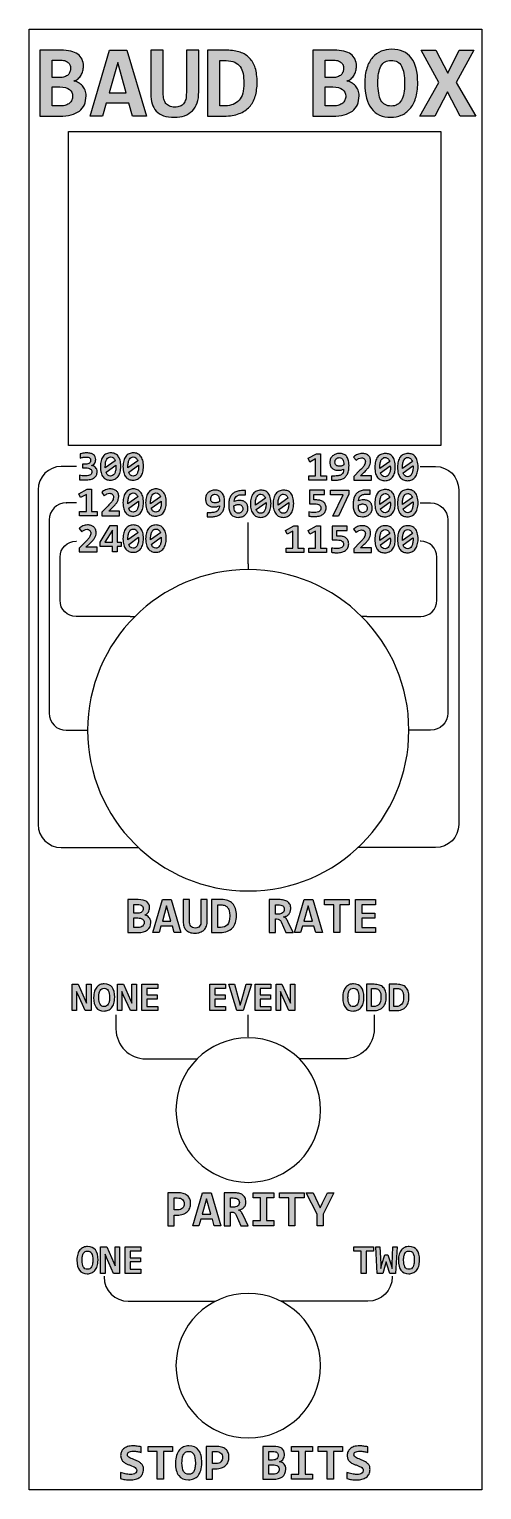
# Model space of a CAD drawing. Extents: x 82 to 113, y 106 to 206.
import ezdxf

# ---------------------------------------------------------------- set-up
doc = ezdxf.new("R2010")
doc.units = 0
doc.header["$MEASUREMENT"] = 0
doc.layers.add('LAYER_2', color=7, linetype='CONTINUOUS')
doc.layers.add('LAYER_3', color=7, linetype='CONTINUOUS')

# ---------------------------------------------------------------- blocks, each defined once
blk = doc.blocks.new('BLOCK_2')
at = {"layer": 'LAYER_3', "color": 7}
blk.add_open_spline([(101.77, 132.27), (101.77, 129.54), (99.55, 127.32), (96.82, 127.32), (94.08, 127.32), (91.87, 129.54), (91.87, 132.27), (91.87, 135.01), (94.08, 137.22), (96.82, 137.22), (99.55, 137.22), (101.77, 135.01), (101.77, 132.27), (101.77, 132.27), (101.77, 132.27), (101.77, 132.27)], degree=3, knots=[0, 0, 0, 0, 1, 1, 1, 2, 2, 2, 3, 3, 3, 4, 4, 4, 5, 5, 5, 5], dxfattribs=at)
blk = doc.blocks.new('BLOCK_3')
at = {"layer": 'LAYER_3', "color": 7}
blk.add_open_spline([(107.82, 158.27), (107.82, 152.2), (102.89, 147.27), (96.82, 147.27), (90.74, 147.27), (85.82, 152.2), (85.82, 158.27), (85.82, 164.35), (90.74, 169.27), (96.82, 169.27), (102.89, 169.27), (107.82, 164.35), (107.82, 158.27), (107.82, 158.27), (107.82, 158.27), (107.82, 158.27)], degree=3, knots=[0, 0, 0, 0, 1, 1, 1, 2, 2, 2, 3, 3, 3, 4, 4, 4, 5, 5, 5, 5], dxfattribs=at)
blk = doc.blocks.new('BLOCK_4')
at = {"layer": 'LAYER_3', "color": 7}
blk.add_open_spline([(107.82, 158.27), (107.82, 152.2), (102.89, 147.27), (96.82, 147.27), (90.74, 147.27), (85.82, 152.2), (85.82, 158.27), (85.82, 164.35), (90.74, 169.27), (96.82, 169.27), (102.89, 169.27), (107.82, 164.35), (107.82, 158.27), (107.82, 158.27), (107.82, 158.27), (107.82, 158.27)], degree=3, knots=[0, 0, 0, 0, 1, 1, 1, 2, 2, 2, 3, 3, 3, 4, 4, 4, 5, 5, 5, 5], dxfattribs=at)
blk = doc.blocks.new('BLOCK_5')
at = {"layer": 'LAYER_3', "color": 7}
blk.add_open_spline([(101.77, 132.27), (101.77, 129.54), (99.55, 127.32), (96.82, 127.32), (94.08, 127.32), (91.87, 129.54), (91.87, 132.27), (91.87, 135.01), (94.08, 137.22), (96.82, 137.22), (99.55, 137.22), (101.77, 135.01), (101.77, 132.27), (101.77, 132.27), (101.77, 132.27), (101.77, 132.27)], degree=3, knots=[0, 0, 0, 0, 1, 1, 1, 2, 2, 2, 3, 3, 3, 4, 4, 4, 5, 5, 5, 5], dxfattribs=at)
blk = doc.blocks.new('BLOCK_6')
at = {"layer": 'LAYER_2'}
h = blk.add_hatch(color=7, dxfattribs=at)
h.dxf.hatch_style = 2
edge = h.paths.add_edge_path()
edge.add_spline(control_points=[(82.54, 200.32), (82.54, 200.32), (82.54, 204.83), (82.54, 204.83), (82.54, 204.83), (83.99, 204.83), (83.99, 204.83), (84.5, 204.83), (84.89, 204.74), (85.14, 204.56), (85.4, 204.38), (85.53, 204.11), (85.53, 203.74), (85.53, 203.63), (85.52, 203.52), (85.49, 203.42), (85.46, 203.31), (85.42, 203.21), (85.37, 203.12), (85.31, 203.03), (85.24, 202.95), (85.16, 202.88), (85.08, 202.81), (84.98, 202.76), (84.87, 202.72), (84.98, 202.7), (85.09, 202.67), (85.19, 202.61), (85.29, 202.56), (85.38, 202.49), (85.46, 202.4), (85.53, 202.32), (85.6, 202.22), (85.64, 202.1), (85.69, 201.98), (85.71, 201.85), (85.71, 201.71), (85.71, 201.25), (85.55, 200.9), (85.25, 200.67), (84.94, 200.44), (84.49, 200.32), (83.91, 200.32), (83.91, 200.32), (82.54, 200.32), (82.54, 200.32)], knot_values=[0, 0, 0, 0, 1, 1, 1, 2, 2, 2, 3, 3, 3, 4, 4, 4, 5, 5, 5, 6, 6, 6, 7, 7, 7, 8, 8, 8, 9, 9, 9, 10, 10, 10, 11, 11, 11, 12, 12, 12, 13, 13, 13, 14, 14, 14, 15, 15, 15, 15], degree=3, periodic=1)
edge = h.paths.add_edge_path()
edge.add_spline(control_points=[(84.65, 203.6), (84.65, 203.68), (84.63, 203.76), (84.6, 203.83), (84.58, 203.9), (84.53, 203.95), (84.47, 204), (84.41, 204.05), (84.33, 204.09), (84.24, 204.12), (84.14, 204.14), (84.03, 204.15), (83.89, 204.15), (83.89, 204.15), (83.38, 204.15), (83.38, 204.15), (83.38, 204.15), (83.38, 202.96), (83.38, 202.96), (83.38, 202.96), (83.89, 202.96), (83.89, 202.96), (84.03, 202.96), (84.15, 202.98), (84.24, 203.01), (84.34, 203.05), (84.42, 203.09), (84.48, 203.15), (84.54, 203.21), (84.58, 203.28), (84.61, 203.35), (84.63, 203.43), (84.65, 203.51), (84.65, 203.6)], knot_values=[0, 0, 0, 0, 1, 1, 1, 2, 2, 2, 3, 3, 3, 4, 4, 4, 5, 5, 5, 6, 6, 6, 7, 7, 7, 8, 8, 8, 9, 9, 9, 10, 10, 10, 11, 11, 11, 11], degree=3, periodic=1)
edge = h.paths.add_edge_path()
edge.add_spline(control_points=[(83.97, 201.02), (84.11, 201.02), (84.23, 201.03), (84.33, 201.07), (84.43, 201.1), (84.52, 201.15), (84.58, 201.21), (84.65, 201.27), (84.71, 201.34), (84.74, 201.43), (84.78, 201.51), (84.79, 201.6), (84.79, 201.69), (84.79, 201.89), (84.72, 202.04), (84.58, 202.15), (84.43, 202.26), (84.21, 202.32), (83.91, 202.32), (83.91, 202.32), (83.38, 202.32), (83.38, 202.32), (83.38, 202.32), (83.38, 201.02), (83.38, 201.02), (83.38, 201.02), (83.97, 201.02), (83.97, 201.02)], knot_values=[0, 0, 0, 0, 1, 1, 1, 2, 2, 2, 3, 3, 3, 4, 4, 4, 5, 5, 5, 6, 6, 6, 7, 7, 7, 8, 8, 8, 9, 9, 9, 9], degree=3, periodic=1)
h = blk.add_hatch(color=7, dxfattribs=at)
h.dxf.hatch_style = 2
h.paths.add_polyline_path([(88.9, 200.32), (88.65, 201.21), (87.08, 201.21), (86.83, 200.32), (85.99, 200.32), (87.32, 204.83), (88.5, 204.83), (89.84, 200.32)])
h.paths.add_polyline_path([(87.88, 204), (87.29, 201.91), (88.46, 201.91)])
h = blk.add_hatch(color=7, dxfattribs=at)
h.dxf.hatch_style = 2
edge = h.paths.add_edge_path()
edge.add_spline(control_points=[(93.43, 201.98), (93.43, 201.69), (93.39, 201.44), (93.32, 201.22), (93.24, 201.01), (93.13, 200.83), (92.99, 200.68), (92.84, 200.54), (92.67, 200.43), (92.46, 200.35), (92.25, 200.28), (92.02, 200.24), (91.76, 200.24), (91.47, 200.24), (91.23, 200.28), (91.02, 200.35), (90.81, 200.43), (90.65, 200.53), (90.52, 200.67), (90.39, 200.81), (90.3, 200.98), (90.24, 201.17), (90.18, 201.37), (90.15, 201.59), (90.15, 201.84), (90.15, 201.84), (90.15, 204.83), (90.15, 204.83), (90.15, 204.83), (91, 204.83), (91, 204.83), (91, 204.83), (91, 201.89), (91, 201.89), (91, 201.74), (91.01, 201.61), (91.04, 201.49), (91.07, 201.37), (91.11, 201.27), (91.18, 201.19), (91.24, 201.11), (91.32, 201.05), (91.42, 201.01), (91.52, 200.96), (91.65, 200.94), (91.79, 200.94), (91.93, 200.94), (92.05, 200.96), (92.15, 201), (92.25, 201.03), (92.33, 201.09), (92.39, 201.17), (92.46, 201.25), (92.5, 201.35), (92.54, 201.47), (92.57, 201.6), (92.58, 201.75), (92.58, 201.93), (92.58, 201.93), (92.58, 204.83), (92.58, 204.83), (92.58, 204.83), (93.43, 204.83), (93.43, 204.83), (93.43, 204.83), (93.43, 201.98), (93.43, 201.98)], knot_values=[0, 0, 0, 0, 1, 1, 1, 2, 2, 2, 3, 3, 3, 4, 4, 4, 5, 5, 5, 6, 6, 6, 7, 7, 7, 8, 8, 8, 9, 9, 9, 10, 10, 10, 11, 11, 11, 12, 12, 12, 13, 13, 13, 14, 14, 14, 15, 15, 15, 16, 16, 16, 17, 17, 17, 18, 18, 18, 19, 19, 19, 20, 20, 20, 21, 21, 21, 22, 22, 22, 22], degree=3, periodic=1)
h = blk.add_hatch(color=7, dxfattribs=at)
h.dxf.hatch_style = 2
edge = h.paths.add_edge_path()
edge.add_spline(control_points=[(97.43, 202.63), (97.43, 202.28), (97.38, 201.97), (97.3, 201.68), (97.21, 201.4), (97.08, 201.15), (96.9, 200.95), (96.71, 200.75), (96.48, 200.6), (96.19, 200.49), (95.91, 200.38), (95.57, 200.32), (95.17, 200.32), (95.17, 200.32), (94.03, 200.32), (94.03, 200.32), (94.03, 200.32), (94.03, 204.83), (94.03, 204.83), (94.03, 204.83), (95.36, 204.83), (95.36, 204.83), (95.71, 204.83), (96.01, 204.78), (96.26, 204.7), (96.52, 204.61), (96.74, 204.48), (96.91, 204.3), (97.08, 204.12), (97.21, 203.89), (97.3, 203.62), (97.38, 203.34), (97.43, 203.01), (97.43, 202.63)], knot_values=[0, 0, 0, 0, 1, 1, 1, 2, 2, 2, 3, 3, 3, 4, 4, 4, 5, 5, 5, 6, 6, 6, 7, 7, 7, 8, 8, 8, 9, 9, 9, 10, 10, 10, 11, 11, 11, 11], degree=3, periodic=1)
edge = h.paths.add_edge_path()
edge.add_spline(control_points=[(96.52, 202.58), (96.52, 202.82), (96.5, 203.04), (96.46, 203.23), (96.42, 203.42), (96.35, 203.58), (96.26, 203.71), (96.17, 203.84), (96.04, 203.94), (95.89, 204.01), (95.73, 204.08), (95.54, 204.12), (95.31, 204.12), (95.31, 204.12), (94.87, 204.12), (94.87, 204.12), (94.87, 204.12), (94.87, 201.03), (94.87, 201.03), (94.87, 201.03), (95.25, 201.03), (95.25, 201.03), (95.66, 201.03), (95.98, 201.16), (96.19, 201.41), (96.41, 201.65), (96.52, 202.04), (96.52, 202.58)], knot_values=[0, 0, 0, 0, 1, 1, 1, 2, 2, 2, 3, 3, 3, 4, 4, 4, 5, 5, 5, 6, 6, 6, 7, 7, 7, 8, 8, 8, 9, 9, 9, 9], degree=3, periodic=1)
h = blk.add_hatch(color=7, dxfattribs=at)
h.dxf.hatch_style = 2
edge = h.paths.add_edge_path()
edge.add_spline(control_points=[(101.24, 200.32), (101.24, 200.32), (101.24, 204.83), (101.24, 204.83), (101.24, 204.83), (102.69, 204.83), (102.69, 204.83), (103.21, 204.83), (103.59, 204.74), (103.85, 204.56), (104.1, 204.38), (104.23, 204.11), (104.23, 203.74), (104.23, 203.63), (104.22, 203.52), (104.19, 203.42), (104.16, 203.31), (104.12, 203.21), (104.07, 203.12), (104.01, 203.03), (103.94, 202.95), (103.86, 202.88), (103.78, 202.81), (103.68, 202.76), (103.57, 202.72), (103.68, 202.7), (103.79, 202.67), (103.89, 202.61), (103.99, 202.56), (104.08, 202.49), (104.16, 202.4), (104.24, 202.32), (104.3, 202.22), (104.34, 202.1), (104.39, 201.98), (104.41, 201.85), (104.41, 201.71), (104.41, 201.25), (104.25, 200.9), (103.95, 200.67), (103.64, 200.44), (103.19, 200.32), (102.61, 200.32), (102.61, 200.32), (101.24, 200.32), (101.24, 200.32)], knot_values=[0, 0, 0, 0, 1, 1, 1, 2, 2, 2, 3, 3, 3, 4, 4, 4, 5, 5, 5, 6, 6, 6, 7, 7, 7, 8, 8, 8, 9, 9, 9, 10, 10, 10, 11, 11, 11, 12, 12, 12, 13, 13, 13, 14, 14, 14, 15, 15, 15, 15], degree=3, periodic=1)
edge = h.paths.add_edge_path()
edge.add_spline(control_points=[(103.35, 203.6), (103.35, 203.68), (103.33, 203.76), (103.31, 203.83), (103.28, 203.9), (103.23, 203.95), (103.17, 204), (103.11, 204.05), (103.03, 204.09), (102.94, 204.12), (102.84, 204.14), (102.73, 204.15), (102.59, 204.15), (102.59, 204.15), (102.08, 204.15), (102.08, 204.15), (102.08, 204.15), (102.08, 202.96), (102.08, 202.96), (102.08, 202.96), (102.59, 202.96), (102.59, 202.96), (102.73, 202.96), (102.85, 202.98), (102.94, 203.01), (103.04, 203.05), (103.12, 203.09), (103.18, 203.15), (103.24, 203.21), (103.28, 203.28), (103.31, 203.35), (103.33, 203.43), (103.35, 203.51), (103.35, 203.6)], knot_values=[0, 0, 0, 0, 1, 1, 1, 2, 2, 2, 3, 3, 3, 4, 4, 4, 5, 5, 5, 6, 6, 6, 7, 7, 7, 8, 8, 8, 9, 9, 9, 10, 10, 10, 11, 11, 11, 11], degree=3, periodic=1)
edge = h.paths.add_edge_path()
edge.add_spline(control_points=[(102.67, 201.02), (102.81, 201.02), (102.93, 201.03), (103.03, 201.07), (103.13, 201.1), (103.22, 201.15), (103.29, 201.21), (103.35, 201.27), (103.41, 201.34), (103.44, 201.43), (103.48, 201.51), (103.5, 201.6), (103.5, 201.69), (103.5, 201.89), (103.42, 202.04), (103.28, 202.15), (103.13, 202.26), (102.91, 202.32), (102.61, 202.32), (102.61, 202.32), (102.08, 202.32), (102.08, 202.32), (102.08, 202.32), (102.08, 201.02), (102.08, 201.02), (102.08, 201.02), (102.67, 201.02), (102.67, 201.02)], knot_values=[0, 0, 0, 0, 1, 1, 1, 2, 2, 2, 3, 3, 3, 4, 4, 4, 5, 5, 5, 6, 6, 6, 7, 7, 7, 8, 8, 8, 9, 9, 9, 9], degree=3, periodic=1)
h = blk.add_hatch(color=7, dxfattribs=at)
h.dxf.hatch_style = 2
edge = h.paths.add_edge_path()
edge.add_spline(control_points=[(108.43, 202.59), (108.43, 202.19), (108.38, 201.83), (108.28, 201.54), (108.19, 201.24), (108.06, 201), (107.89, 200.81), (107.72, 200.62), (107.53, 200.47), (107.3, 200.38), (107.08, 200.29), (106.84, 200.24), (106.59, 200.24), (105.99, 200.24), (105.55, 200.44), (105.25, 200.84), (104.95, 201.23), (104.8, 201.8), (104.8, 202.55), (104.8, 202.96), (104.85, 203.31), (104.94, 203.61), (105.04, 203.91), (105.17, 204.15), (105.34, 204.34), (105.5, 204.53), (105.7, 204.67), (105.92, 204.76), (106.15, 204.86), (106.39, 204.9), (106.64, 204.9), (107.23, 204.9), (107.68, 204.71), (107.98, 204.31), (108.28, 203.92), (108.43, 203.35), (108.43, 202.59)], knot_values=[0, 0, 0, 0, 1, 1, 1, 2, 2, 2, 3, 3, 3, 4, 4, 4, 5, 5, 5, 6, 6, 6, 7, 7, 7, 8, 8, 8, 9, 9, 9, 10, 10, 10, 11, 11, 11, 12, 12, 12, 12], degree=3, periodic=1)
edge = h.paths.add_edge_path()
edge.add_spline(control_points=[(107.53, 202.55), (107.53, 203.09), (107.46, 203.48), (107.32, 203.74), (107.17, 204.01), (106.94, 204.14), (106.61, 204.14), (106.45, 204.14), (106.31, 204.1), (106.2, 204.04), (106.08, 203.97), (105.99, 203.87), (105.91, 203.74), (105.84, 203.61), (105.78, 203.45), (105.75, 203.25), (105.71, 203.06), (105.7, 202.84), (105.7, 202.59), (105.7, 202.06), (105.77, 201.66), (105.91, 201.4), (106.06, 201.14), (106.29, 201.01), (106.61, 201.01), (106.78, 201.01), (106.92, 201.04), (107.03, 201.11), (107.15, 201.18), (107.24, 201.28), (107.32, 201.41), (107.39, 201.54), (107.44, 201.7), (107.48, 201.89), (107.51, 202.08), (107.53, 202.3), (107.53, 202.55)], knot_values=[0, 0, 0, 0, 1, 1, 1, 2, 2, 2, 3, 3, 3, 4, 4, 4, 5, 5, 5, 6, 6, 6, 7, 7, 7, 8, 8, 8, 9, 9, 9, 10, 10, 10, 11, 11, 11, 12, 12, 12, 12], degree=3, periodic=1)
h = blk.add_hatch(color=7, dxfattribs=at)
h.dxf.hatch_style = 2
h.paths.add_polyline_path([(111.33, 200.32), (110.46, 201.98), (109.6, 200.32), (108.58, 200.32), (109.88, 202.63), (108.67, 204.83), (109.66, 204.83), (110.48, 203.26), (111.27, 204.83), (112.26, 204.83), (111.06, 202.63), (112.4, 200.32)])
for points in [[(88.9, 200.32), (88.65, 201.21), (87.08, 201.21), (86.83, 200.32), (85.99, 200.32), (87.32, 204.83), (88.5, 204.83), (89.84, 200.32), (88.9, 200.32)], [(111.33, 200.32), (110.46, 201.98), (109.6, 200.32), (108.58, 200.32), (109.88, 202.63), (108.67, 204.83), (109.66, 204.83), (110.48, 203.26), (111.27, 204.83), (112.26, 204.83), (111.06, 202.63), (112.4, 200.32), (111.33, 200.32)], [(87.88, 204), (87.29, 201.91), (88.46, 201.91), (87.88, 204)]]:
    blk.add_lwpolyline(points, dxfattribs=at)
for points, knots in [([(82.54, 200.32), (82.54, 200.32), (82.54, 204.83), (82.54, 204.83), (82.54, 204.83), (83.99, 204.83), (83.99, 204.83), (84.5, 204.83), (84.89, 204.74), (85.14, 204.56), (85.4, 204.38), (85.53, 204.11), (85.53, 203.74), (85.53, 203.63), (85.52, 203.52), (85.49, 203.42), (85.46, 203.31), (85.42, 203.21), (85.37, 203.12), (85.31, 203.03), (85.24, 202.95), (85.16, 202.88), (85.08, 202.81), (84.98, 202.76), (84.87, 202.72), (84.98, 202.7), (85.09, 202.67), (85.19, 202.61), (85.29, 202.56), (85.38, 202.49), (85.46, 202.4), (85.53, 202.32), (85.6, 202.22), (85.64, 202.1), (85.69, 201.98), (85.71, 201.85), (85.71, 201.71), (85.71, 201.25), (85.55, 200.9), (85.25, 200.67), (84.94, 200.44), (84.49, 200.32), (83.91, 200.32), (83.91, 200.32), (82.54, 200.32), (82.54, 200.32)], [0, 0, 0, 0, 1, 1, 1, 2, 2, 2, 3, 3, 3, 4, 4, 4, 5, 5, 5, 6, 6, 6, 7, 7, 7, 8, 8, 8, 9, 9, 9, 10, 10, 10, 11, 11, 11, 12, 12, 12, 13, 13, 13, 14, 14, 14, 15, 15, 15, 15]), ([(84.65, 203.6), (84.65, 203.68), (84.63, 203.76), (84.6, 203.83), (84.58, 203.9), (84.53, 203.95), (84.47, 204), (84.41, 204.05), (84.33, 204.09), (84.24, 204.12), (84.14, 204.14), (84.03, 204.15), (83.89, 204.15), (83.89, 204.15), (83.38, 204.15), (83.38, 204.15), (83.38, 204.15), (83.38, 202.96), (83.38, 202.96), (83.38, 202.96), (83.89, 202.96), (83.89, 202.96), (84.03, 202.96), (84.15, 202.98), (84.24, 203.01), (84.34, 203.05), (84.42, 203.09), (84.48, 203.15), (84.54, 203.21), (84.58, 203.28), (84.61, 203.35), (84.63, 203.43), (84.65, 203.51), (84.65, 203.6)], [0, 0, 0, 0, 1, 1, 1, 2, 2, 2, 3, 3, 3, 4, 4, 4, 5, 5, 5, 6, 6, 6, 7, 7, 7, 8, 8, 8, 9, 9, 9, 10, 10, 10, 11, 11, 11, 11]), ([(93.43, 201.98), (93.43, 201.69), (93.39, 201.44), (93.32, 201.22), (93.24, 201.01), (93.13, 200.83), (92.99, 200.68), (92.84, 200.54), (92.67, 200.43), (92.46, 200.35), (92.25, 200.28), (92.02, 200.24), (91.76, 200.24), (91.47, 200.24), (91.23, 200.28), (91.02, 200.35), (90.81, 200.43), (90.65, 200.53), (90.52, 200.67), (90.39, 200.81), (90.3, 200.98), (90.24, 201.17), (90.18, 201.37), (90.15, 201.59), (90.15, 201.84), (90.15, 201.84), (90.15, 204.83), (90.15, 204.83), (90.15, 204.83), (91, 204.83), (91, 204.83), (91, 204.83), (91, 201.89), (91, 201.89), (91, 201.74), (91.01, 201.61), (91.04, 201.49), (91.07, 201.37), (91.11, 201.27), (91.18, 201.19), (91.24, 201.11), (91.32, 201.05), (91.42, 201.01), (91.52, 200.96), (91.65, 200.94), (91.79, 200.94), (91.93, 200.94), (92.05, 200.96), (92.15, 201), (92.25, 201.03), (92.33, 201.09), (92.39, 201.17), (92.46, 201.25), (92.5, 201.35), (92.54, 201.47), (92.57, 201.6), (92.58, 201.75), (92.58, 201.93), (92.58, 201.93), (92.58, 204.83), (92.58, 204.83), (92.58, 204.83), (93.43, 204.83), (93.43, 204.83), (93.43, 204.83), (93.43, 201.98), (93.43, 201.98)], [0, 0, 0, 0, 1, 1, 1, 2, 2, 2, 3, 3, 3, 4, 4, 4, 5, 5, 5, 6, 6, 6, 7, 7, 7, 8, 8, 8, 9, 9, 9, 10, 10, 10, 11, 11, 11, 12, 12, 12, 13, 13, 13, 14, 14, 14, 15, 15, 15, 16, 16, 16, 17, 17, 17, 18, 18, 18, 19, 19, 19, 20, 20, 20, 21, 21, 21, 22, 22, 22, 22]), ([(97.43, 202.63), (97.43, 202.28), (97.38, 201.97), (97.3, 201.68), (97.21, 201.4), (97.08, 201.15), (96.9, 200.95), (96.71, 200.75), (96.48, 200.6), (96.19, 200.49), (95.91, 200.38), (95.57, 200.32), (95.17, 200.32), (95.17, 200.32), (94.03, 200.32), (94.03, 200.32), (94.03, 200.32), (94.03, 204.83), (94.03, 204.83), (94.03, 204.83), (95.36, 204.83), (95.36, 204.83), (95.71, 204.83), (96.01, 204.78), (96.26, 204.7), (96.52, 204.61), (96.74, 204.48), (96.91, 204.3), (97.08, 204.12), (97.21, 203.89), (97.3, 203.62), (97.38, 203.34), (97.43, 203.01), (97.43, 202.63)], [0, 0, 0, 0, 1, 1, 1, 2, 2, 2, 3, 3, 3, 4, 4, 4, 5, 5, 5, 6, 6, 6, 7, 7, 7, 8, 8, 8, 9, 9, 9, 10, 10, 10, 11, 11, 11, 11]), ([(96.52, 202.58), (96.52, 202.82), (96.5, 203.04), (96.46, 203.23), (96.42, 203.42), (96.35, 203.58), (96.26, 203.71), (96.17, 203.84), (96.04, 203.94), (95.89, 204.01), (95.73, 204.08), (95.54, 204.12), (95.31, 204.12), (95.31, 204.12), (94.87, 204.12), (94.87, 204.12), (94.87, 204.12), (94.87, 201.03), (94.87, 201.03), (94.87, 201.03), (95.25, 201.03), (95.25, 201.03), (95.66, 201.03), (95.98, 201.16), (96.19, 201.41), (96.41, 201.65), (96.52, 202.04), (96.52, 202.58)], [0, 0, 0, 0, 1, 1, 1, 2, 2, 2, 3, 3, 3, 4, 4, 4, 5, 5, 5, 6, 6, 6, 7, 7, 7, 8, 8, 8, 9, 9, 9, 9]), ([(101.24, 200.32), (101.24, 200.32), (101.24, 204.83), (101.24, 204.83), (101.24, 204.83), (102.69, 204.83), (102.69, 204.83), (103.21, 204.83), (103.59, 204.74), (103.85, 204.56), (104.1, 204.38), (104.23, 204.11), (104.23, 203.74), (104.23, 203.63), (104.22, 203.52), (104.19, 203.42), (104.16, 203.31), (104.12, 203.21), (104.07, 203.12), (104.01, 203.03), (103.94, 202.95), (103.86, 202.88), (103.78, 202.81), (103.68, 202.76), (103.57, 202.72), (103.68, 202.7), (103.79, 202.67), (103.89, 202.61), (103.99, 202.56), (104.08, 202.49), (104.16, 202.4), (104.24, 202.32), (104.3, 202.22), (104.34, 202.1), (104.39, 201.98), (104.41, 201.85), (104.41, 201.71), (104.41, 201.25), (104.25, 200.9), (103.95, 200.67), (103.64, 200.44), (103.19, 200.32), (102.61, 200.32), (102.61, 200.32), (101.24, 200.32), (101.24, 200.32)], [0, 0, 0, 0, 1, 1, 1, 2, 2, 2, 3, 3, 3, 4, 4, 4, 5, 5, 5, 6, 6, 6, 7, 7, 7, 8, 8, 8, 9, 9, 9, 10, 10, 10, 11, 11, 11, 12, 12, 12, 13, 13, 13, 14, 14, 14, 15, 15, 15, 15]), ([(103.35, 203.6), (103.35, 203.68), (103.33, 203.76), (103.31, 203.83), (103.28, 203.9), (103.23, 203.95), (103.17, 204), (103.11, 204.05), (103.03, 204.09), (102.94, 204.12), (102.84, 204.14), (102.73, 204.15), (102.59, 204.15), (102.59, 204.15), (102.08, 204.15), (102.08, 204.15), (102.08, 204.15), (102.08, 202.96), (102.08, 202.96), (102.08, 202.96), (102.59, 202.96), (102.59, 202.96), (102.73, 202.96), (102.85, 202.98), (102.94, 203.01), (103.04, 203.05), (103.12, 203.09), (103.18, 203.15), (103.24, 203.21), (103.28, 203.28), (103.31, 203.35), (103.33, 203.43), (103.35, 203.51), (103.35, 203.6)], [0, 0, 0, 0, 1, 1, 1, 2, 2, 2, 3, 3, 3, 4, 4, 4, 5, 5, 5, 6, 6, 6, 7, 7, 7, 8, 8, 8, 9, 9, 9, 10, 10, 10, 11, 11, 11, 11]), ([(108.43, 202.59), (108.43, 202.19), (108.38, 201.83), (108.28, 201.54), (108.19, 201.24), (108.06, 201), (107.89, 200.81), (107.72, 200.62), (107.53, 200.47), (107.3, 200.38), (107.08, 200.29), (106.84, 200.24), (106.59, 200.24), (105.99, 200.24), (105.55, 200.44), (105.25, 200.84), (104.95, 201.23), (104.8, 201.8), (104.8, 202.55), (104.8, 202.96), (104.85, 203.31), (104.94, 203.61), (105.04, 203.91), (105.17, 204.15), (105.34, 204.34), (105.5, 204.53), (105.7, 204.67), (105.92, 204.76), (106.15, 204.86), (106.39, 204.9), (106.64, 204.9), (107.23, 204.9), (107.68, 204.71), (107.98, 204.31), (108.28, 203.92), (108.43, 203.35), (108.43, 202.59)], [0, 0, 0, 0, 1, 1, 1, 2, 2, 2, 3, 3, 3, 4, 4, 4, 5, 5, 5, 6, 6, 6, 7, 7, 7, 8, 8, 8, 9, 9, 9, 10, 10, 10, 11, 11, 11, 12, 12, 12, 12]), ([(107.53, 202.55), (107.53, 203.09), (107.46, 203.48), (107.32, 203.74), (107.17, 204.01), (106.94, 204.14), (106.61, 204.14), (106.45, 204.14), (106.31, 204.1), (106.2, 204.04), (106.08, 203.97), (105.99, 203.87), (105.91, 203.74), (105.84, 203.61), (105.78, 203.45), (105.75, 203.25), (105.71, 203.06), (105.7, 202.84), (105.7, 202.59), (105.7, 202.06), (105.77, 201.66), (105.91, 201.4), (106.06, 201.14), (106.29, 201.01), (106.61, 201.01), (106.78, 201.01), (106.92, 201.04), (107.03, 201.11), (107.15, 201.18), (107.24, 201.28), (107.32, 201.41), (107.39, 201.54), (107.44, 201.7), (107.48, 201.89), (107.51, 202.08), (107.53, 202.3), (107.53, 202.55)], [0, 0, 0, 0, 1, 1, 1, 2, 2, 2, 3, 3, 3, 4, 4, 4, 5, 5, 5, 6, 6, 6, 7, 7, 7, 8, 8, 8, 9, 9, 9, 10, 10, 10, 11, 11, 11, 12, 12, 12, 12]), ([(83.97, 201.02), (84.11, 201.02), (84.23, 201.03), (84.33, 201.07), (84.43, 201.1), (84.52, 201.15), (84.58, 201.21), (84.65, 201.27), (84.71, 201.34), (84.74, 201.43), (84.78, 201.51), (84.79, 201.6), (84.79, 201.69), (84.79, 201.89), (84.72, 202.04), (84.58, 202.15), (84.43, 202.26), (84.21, 202.32), (83.91, 202.32), (83.91, 202.32), (83.38, 202.32), (83.38, 202.32), (83.38, 202.32), (83.38, 201.02), (83.38, 201.02), (83.38, 201.02), (83.97, 201.02), (83.97, 201.02)], [0, 0, 0, 0, 1, 1, 1, 2, 2, 2, 3, 3, 3, 4, 4, 4, 5, 5, 5, 6, 6, 6, 7, 7, 7, 8, 8, 8, 9, 9, 9, 9]), ([(102.67, 201.02), (102.81, 201.02), (102.93, 201.03), (103.03, 201.07), (103.13, 201.1), (103.22, 201.15), (103.29, 201.21), (103.35, 201.27), (103.41, 201.34), (103.44, 201.43), (103.48, 201.51), (103.5, 201.6), (103.5, 201.69), (103.5, 201.89), (103.42, 202.04), (103.28, 202.15), (103.13, 202.26), (102.91, 202.32), (102.61, 202.32), (102.61, 202.32), (102.08, 202.32), (102.08, 202.32), (102.08, 202.32), (102.08, 201.02), (102.08, 201.02), (102.08, 201.02), (102.67, 201.02), (102.67, 201.02)], [0, 0, 0, 0, 1, 1, 1, 2, 2, 2, 3, 3, 3, 4, 4, 4, 5, 5, 5, 6, 6, 6, 7, 7, 7, 8, 8, 8, 9, 9, 9, 9])]:
    blk.add_open_spline(points, degree=3, knots=knots, dxfattribs=at)
blk = doc.blocks.new('BLOCK_7')
at = {"layer": 'LAYER_2'}
h = blk.add_hatch(color=7, dxfattribs=at)
h.dxf.hatch_style = 2
edge = h.paths.add_edge_path()
edge.add_spline(control_points=[(86.53, 122), (86.53, 121.84), (86.51, 121.7), (86.47, 121.58), (86.43, 121.46), (86.38, 121.36), (86.31, 121.29), (86.25, 121.21), (86.17, 121.15), (86.08, 121.12), (85.99, 121.08), (85.9, 121.06), (85.79, 121.06), (85.56, 121.06), (85.38, 121.14), (85.26, 121.3), (85.14, 121.46), (85.08, 121.69), (85.08, 121.99), (85.08, 122.15), (85.1, 122.29), (85.14, 122.41), (85.17, 122.53), (85.23, 122.62), (85.29, 122.7), (85.36, 122.78), (85.44, 122.83), (85.53, 122.87), (85.62, 122.91), (85.71, 122.93), (85.82, 122.93), (86.05, 122.93), (86.23, 122.85), (86.35, 122.69), (86.47, 122.53), (86.53, 122.3), (86.53, 122)], knot_values=[0, 0, 0, 0, 1, 1, 1, 2, 2, 2, 3, 3, 3, 4, 4, 4, 5, 5, 5, 6, 6, 6, 7, 7, 7, 8, 8, 8, 9, 9, 9, 10, 10, 10, 11, 11, 11, 12, 12, 12, 12], degree=3, periodic=1)
edge = h.paths.add_edge_path()
edge.add_spline(control_points=[(86.17, 121.99), (86.17, 122.2), (86.14, 122.36), (86.09, 122.46), (86.03, 122.57), (85.93, 122.62), (85.8, 122.62), (85.74, 122.62), (85.68, 122.61), (85.64, 122.58), (85.59, 122.55), (85.55, 122.51), (85.52, 122.46), (85.49, 122.41), (85.47, 122.34), (85.46, 122.27), (85.44, 122.19), (85.44, 122.1), (85.44, 122), (85.44, 121.79), (85.47, 121.63), (85.52, 121.53), (85.58, 121.42), (85.67, 121.37), (85.8, 121.37), (85.87, 121.37), (85.93, 121.38), (85.97, 121.41), (86.02, 121.44), (86.06, 121.48), (86.09, 121.53), (86.11, 121.58), (86.14, 121.65), (86.15, 121.72), (86.16, 121.8), (86.17, 121.89), (86.17, 121.99)], knot_values=[0, 0, 0, 0, 1, 1, 1, 2, 2, 2, 3, 3, 3, 4, 4, 4, 5, 5, 5, 6, 6, 6, 7, 7, 7, 8, 8, 8, 9, 9, 9, 10, 10, 10, 11, 11, 11, 12, 12, 12, 12], degree=3, periodic=1)
h = blk.add_hatch(color=7, dxfattribs=at)
h.dxf.hatch_style = 2
h.paths.add_polyline_path([(87.6, 121.09), (87.12, 122.17), (87.02, 122.4), (87.02, 121.65), (87.02, 121.09), (86.71, 121.09), (86.71, 122.9), (87.13, 122.9), (87.62, 121.81), (87.7, 121.6), (87.7, 122.4), (87.7, 122.9), (88.01, 122.9), (88.01, 121.09)])
h = blk.add_hatch(color=7, dxfattribs=at)
h.dxf.hatch_style = 2
h.paths.add_polyline_path([(88.39, 121.09), (88.39, 122.9), (89.47, 122.9), (89.47, 122.61), (88.73, 122.61), (88.73, 122.16), (89.44, 122.16), (89.44, 121.88), (88.73, 121.88), (88.73, 121.38), (89.47, 121.38), (89.47, 121.09)])
h = blk.add_hatch(color=7, dxfattribs=at)
h.dxf.hatch_style = 2
h.paths.add_polyline_path([(104.9, 122.61), (104.9, 121.09), (104.55, 121.09), (104.55, 122.61), (104.06, 122.61), (104.06, 122.9), (105.39, 122.9), (105.39, 122.61)])
h = blk.add_hatch(color=7, dxfattribs=at)
h.dxf.hatch_style = 2
h.paths.add_polyline_path([(106.91, 121.09), (106.51, 121.09), (106.33, 121.65), (106.26, 121.88), (106.2, 121.64), (106.03, 121.09), (105.65, 121.09), (105.55, 122.9), (105.84, 122.9), (105.89, 121.74), (105.9, 121.42), (105.98, 121.71), (106.18, 122.35), (106.39, 122.35), (106.6, 121.67), (106.67, 121.43), (106.67, 121.71), (106.72, 122.9), (107.01, 122.9)])
h = blk.add_hatch(color=7, dxfattribs=at)
h.dxf.hatch_style = 2
edge = h.paths.add_edge_path()
edge.add_spline(control_points=[(108.55, 122), (108.55, 121.84), (108.53, 121.7), (108.5, 121.58), (108.46, 121.46), (108.4, 121.36), (108.34, 121.29), (108.27, 121.21), (108.19, 121.15), (108.1, 121.12), (108.01, 121.08), (107.92, 121.06), (107.82, 121.06), (107.58, 121.06), (107.4, 121.14), (107.28, 121.3), (107.16, 121.46), (107.1, 121.69), (107.1, 121.99), (107.1, 122.15), (107.12, 122.29), (107.16, 122.41), (107.2, 122.53), (107.25, 122.62), (107.32, 122.7), (107.38, 122.78), (107.46, 122.83), (107.55, 122.87), (107.64, 122.91), (107.74, 122.93), (107.84, 122.93), (108.08, 122.93), (108.25, 122.85), (108.37, 122.69), (108.49, 122.53), (108.55, 122.3), (108.55, 122)], knot_values=[0, 0, 0, 0, 1, 1, 1, 2, 2, 2, 3, 3, 3, 4, 4, 4, 5, 5, 5, 6, 6, 6, 7, 7, 7, 8, 8, 8, 9, 9, 9, 10, 10, 10, 11, 11, 11, 12, 12, 12, 12], degree=3, periodic=1)
edge = h.paths.add_edge_path()
edge.add_spline(control_points=[(108.19, 121.99), (108.19, 122.2), (108.17, 122.36), (108.11, 122.46), (108.05, 122.57), (107.96, 122.62), (107.83, 122.62), (107.76, 122.62), (107.71, 122.61), (107.66, 122.58), (107.61, 122.55), (107.58, 122.51), (107.55, 122.46), (107.52, 122.41), (107.5, 122.34), (107.48, 122.27), (107.47, 122.19), (107.46, 122.1), (107.46, 122), (107.46, 121.79), (107.49, 121.63), (107.55, 121.53), (107.6, 121.42), (107.7, 121.37), (107.83, 121.37), (107.89, 121.37), (107.95, 121.38), (107.99, 121.41), (108.04, 121.44), (108.08, 121.48), (108.11, 121.53), (108.14, 121.58), (108.16, 121.65), (108.17, 121.72), (108.19, 121.8), (108.19, 121.89), (108.19, 121.99)], knot_values=[0, 0, 0, 0, 1, 1, 1, 2, 2, 2, 3, 3, 3, 4, 4, 4, 5, 5, 5, 6, 6, 6, 7, 7, 7, 8, 8, 8, 9, 9, 9, 10, 10, 10, 11, 11, 11, 12, 12, 12, 12], degree=3, periodic=1)
for points in [[(87.6, 121.09), (87.12, 122.17), (87.02, 122.4), (87.02, 121.65), (87.02, 121.09), (86.71, 121.09), (86.71, 122.9), (87.13, 122.9), (87.62, 121.81), (87.7, 121.6), (87.7, 122.4), (87.7, 122.9), (88.01, 122.9), (88.01, 121.09), (87.6, 121.09)], [(88.39, 121.09), (88.39, 122.9), (89.47, 122.9), (89.47, 122.61), (88.73, 122.61), (88.73, 122.16), (89.44, 122.16), (89.44, 121.88), (88.73, 121.88), (88.73, 121.38), (89.47, 121.38), (89.47, 121.09), (88.39, 121.09)], [(104.9, 122.61), (104.9, 121.09), (104.55, 121.09), (104.55, 122.61), (104.06, 122.61), (104.06, 122.9), (105.39, 122.9), (105.39, 122.61), (104.9, 122.61)], [(106.91, 121.09), (106.51, 121.09), (106.33, 121.65), (106.26, 121.88), (106.2, 121.64), (106.03, 121.09), (105.65, 121.09), (105.55, 122.9), (105.84, 122.9), (105.89, 121.74), (105.9, 121.42), (105.98, 121.71), (106.18, 122.35), (106.39, 122.35), (106.6, 121.67), (106.67, 121.43), (106.67, 121.71), (106.72, 122.9), (107.01, 122.9), (106.91, 121.09)]]:
    blk.add_lwpolyline(points, dxfattribs=at)
for points in [[(86.53, 122), (86.53, 121.84), (86.51, 121.7), (86.47, 121.58), (86.43, 121.46), (86.38, 121.36), (86.31, 121.29), (86.25, 121.21), (86.17, 121.15), (86.08, 121.12), (85.99, 121.08), (85.9, 121.06), (85.79, 121.06), (85.56, 121.06), (85.38, 121.14), (85.26, 121.3), (85.14, 121.46), (85.08, 121.69), (85.08, 121.99), (85.08, 122.15), (85.1, 122.29), (85.14, 122.41), (85.17, 122.53), (85.23, 122.62), (85.29, 122.7), (85.36, 122.78), (85.44, 122.83), (85.53, 122.87), (85.62, 122.91), (85.71, 122.93), (85.82, 122.93), (86.05, 122.93), (86.23, 122.85), (86.35, 122.69), (86.47, 122.53), (86.53, 122.3), (86.53, 122)], [(86.17, 121.99), (86.17, 122.2), (86.14, 122.36), (86.09, 122.46), (86.03, 122.57), (85.93, 122.62), (85.8, 122.62), (85.74, 122.62), (85.68, 122.61), (85.64, 122.58), (85.59, 122.55), (85.55, 122.51), (85.52, 122.46), (85.49, 122.41), (85.47, 122.34), (85.46, 122.27), (85.44, 122.19), (85.44, 122.1), (85.44, 122), (85.44, 121.79), (85.47, 121.63), (85.52, 121.53), (85.58, 121.42), (85.67, 121.37), (85.8, 121.37), (85.87, 121.37), (85.93, 121.38), (85.97, 121.41), (86.02, 121.44), (86.06, 121.48), (86.09, 121.53), (86.11, 121.58), (86.14, 121.65), (86.15, 121.72), (86.16, 121.8), (86.17, 121.89), (86.17, 121.99)], [(108.55, 122), (108.55, 121.84), (108.53, 121.7), (108.5, 121.58), (108.46, 121.46), (108.4, 121.36), (108.34, 121.29), (108.27, 121.21), (108.19, 121.15), (108.1, 121.12), (108.01, 121.08), (107.92, 121.06), (107.82, 121.06), (107.58, 121.06), (107.4, 121.14), (107.28, 121.3), (107.16, 121.46), (107.1, 121.69), (107.1, 121.99), (107.1, 122.15), (107.12, 122.29), (107.16, 122.41), (107.2, 122.53), (107.25, 122.62), (107.32, 122.7), (107.38, 122.78), (107.46, 122.83), (107.55, 122.87), (107.64, 122.91), (107.74, 122.93), (107.84, 122.93), (108.08, 122.93), (108.25, 122.85), (108.37, 122.69), (108.49, 122.53), (108.55, 122.3), (108.55, 122)], [(108.19, 121.99), (108.19, 122.2), (108.17, 122.36), (108.11, 122.46), (108.05, 122.57), (107.96, 122.62), (107.83, 122.62), (107.76, 122.62), (107.71, 122.61), (107.66, 122.58), (107.61, 122.55), (107.58, 122.51), (107.55, 122.46), (107.52, 122.41), (107.5, 122.34), (107.48, 122.27), (107.47, 122.19), (107.46, 122.1), (107.46, 122), (107.46, 121.79), (107.49, 121.63), (107.55, 121.53), (107.6, 121.42), (107.7, 121.37), (107.83, 121.37), (107.89, 121.37), (107.95, 121.38), (107.99, 121.41), (108.04, 121.44), (108.08, 121.48), (108.11, 121.53), (108.14, 121.58), (108.16, 121.65), (108.17, 121.72), (108.19, 121.8), (108.19, 121.89), (108.19, 121.99)]]:
    blk.add_open_spline(points, degree=3, knots=[0, 0, 0, 0, 1, 1, 1, 2, 2, 2, 3, 3, 3, 4, 4, 4, 5, 5, 5, 6, 6, 6, 7, 7, 7, 8, 8, 8, 9, 9, 9, 10, 10, 10, 11, 11, 11, 12, 12, 12, 12], dxfattribs=at)
blk = doc.blocks.new('BLOCK_8')
at = {"layer": 'LAYER_2'}
h = blk.add_hatch(color=7, dxfattribs=at)
h.dxf.hatch_style = 2
edge = h.paths.add_edge_path()
edge.add_spline(control_points=[(95.2, 173.89), (95.2, 173.75), (95.19, 173.63), (95.17, 173.52), (95.14, 173.41), (95.11, 173.32), (95.07, 173.25), (95.02, 173.18), (94.97, 173.12), (94.91, 173.07), (94.85, 173.02), (94.78, 172.98), (94.71, 172.95), (94.64, 172.93), (94.56, 172.91), (94.47, 172.9), (94.39, 172.89), (94.3, 172.88), (94.21, 172.88), (94.21, 172.88), (94, 172.88), (94, 172.88), (94, 172.88), (94, 173.17), (94, 173.17), (94, 173.17), (94.25, 173.17), (94.25, 173.17), (94.36, 173.17), (94.45, 173.18), (94.52, 173.2), (94.59, 173.22), (94.65, 173.25), (94.69, 173.28), (94.74, 173.32), (94.77, 173.36), (94.79, 173.42), (94.81, 173.47), (94.83, 173.53), (94.84, 173.6), (94.84, 173.6), (94.84, 173.64), (94.84, 173.64), (94.79, 173.62), (94.73, 173.6), (94.67, 173.58), (94.61, 173.57), (94.55, 173.56), (94.48, 173.56), (94.39, 173.56), (94.32, 173.57), (94.24, 173.59), (94.17, 173.61), (94.11, 173.64), (94.06, 173.69), (94.01, 173.73), (93.97, 173.79), (93.94, 173.86), (93.91, 173.93), (93.9, 174.01), (93.9, 174.11), (93.9, 174.2), (93.91, 174.29), (93.94, 174.36), (93.98, 174.43), (94.02, 174.5), (94.08, 174.55), (94.14, 174.6), (94.21, 174.64), (94.29, 174.67), (94.37, 174.7), (94.46, 174.71), (94.55, 174.71), (94.65, 174.71), (94.73, 174.7), (94.81, 174.67), (94.89, 174.65), (94.96, 174.6), (95.02, 174.54), (95.08, 174.47), (95.12, 174.39), (95.16, 174.28), (95.19, 174.18), (95.2, 174.05), (95.2, 173.89)], knot_values=[0, 0, 0, 0, 1, 1, 1, 2, 2, 2, 3, 3, 3, 4, 4, 4, 5, 5, 5, 6, 6, 6, 7, 7, 7, 8, 8, 8, 9, 9, 9, 10, 10, 10, 11, 11, 11, 12, 12, 12, 13, 13, 13, 14, 14, 14, 15, 15, 15, 16, 16, 16, 17, 17, 17, 18, 18, 18, 19, 19, 19, 20, 20, 20, 21, 21, 21, 22, 22, 22, 23, 23, 23, 24, 24, 24, 25, 25, 25, 26, 26, 26, 27, 27, 27, 28, 28, 28, 28], degree=3, periodic=1)
edge = h.paths.add_edge_path()
edge.add_spline(control_points=[(94.54, 174.43), (94.49, 174.43), (94.45, 174.42), (94.42, 174.41), (94.38, 174.39), (94.35, 174.37), (94.32, 174.35), (94.3, 174.32), (94.28, 174.29), (94.27, 174.25), (94.25, 174.21), (94.25, 174.17), (94.25, 174.13), (94.25, 174.03), (94.27, 173.96), (94.32, 173.91), (94.37, 173.86), (94.45, 173.84), (94.54, 173.84), (94.56, 173.84), (94.59, 173.84), (94.62, 173.85), (94.64, 173.85), (94.67, 173.86), (94.7, 173.87), (94.73, 173.87), (94.75, 173.88), (94.78, 173.89), (94.8, 173.9), (94.83, 173.92), (94.85, 173.93), (94.85, 174.01), (94.84, 174.08), (94.83, 174.14), (94.82, 174.21), (94.8, 174.26), (94.78, 174.3), (94.75, 174.34), (94.72, 174.38), (94.68, 174.4), (94.64, 174.42), (94.59, 174.43), (94.54, 174.43)], knot_values=[0, 0, 0, 0, 1, 1, 1, 2, 2, 2, 3, 3, 3, 4, 4, 4, 5, 5, 5, 6, 6, 6, 7, 7, 7, 8, 8, 8, 9, 9, 9, 10, 10, 10, 11, 11, 11, 12, 12, 12, 13, 13, 13, 14, 14, 14, 14], degree=3, periodic=1)
h = blk.add_hatch(color=7, dxfattribs=at)
h.dxf.hatch_style = 2
edge = h.paths.add_edge_path()
edge.add_spline(control_points=[(96.79, 173.45), (96.79, 173.36), (96.78, 173.28), (96.74, 173.21), (96.71, 173.13), (96.66, 173.07), (96.61, 173.02), (96.55, 172.96), (96.48, 172.92), (96.4, 172.89), (96.32, 172.87), (96.23, 172.85), (96.13, 172.85), (95.92, 172.85), (95.76, 172.92), (95.65, 173.05), (95.54, 173.18), (95.48, 173.38), (95.48, 173.66), (95.48, 173.75), (95.49, 173.85), (95.5, 173.94), (95.51, 174.03), (95.53, 174.11), (95.56, 174.19), (95.59, 174.26), (95.63, 174.33), (95.67, 174.39), (95.72, 174.45), (95.78, 174.51), (95.85, 174.55), (95.92, 174.59), (96, 174.63), (96.1, 174.65), (96.2, 174.67), (96.31, 174.68), (96.44, 174.68), (96.44, 174.68), (96.64, 174.68), (96.64, 174.68), (96.64, 174.68), (96.64, 174.4), (96.64, 174.4), (96.64, 174.4), (96.4, 174.4), (96.4, 174.4), (96.3, 174.4), (96.22, 174.39), (96.15, 174.37), (96.09, 174.35), (96.03, 174.32), (95.99, 174.28), (95.95, 174.24), (95.92, 174.2), (95.89, 174.14), (95.87, 174.09), (95.86, 174.03), (95.85, 173.96), (95.85, 173.96), (95.85, 173.93), (95.85, 173.93), (95.9, 173.95), (95.95, 173.97), (96.01, 173.98), (96.08, 174), (96.14, 174.01), (96.21, 174.01), (96.3, 174.01), (96.39, 173.99), (96.46, 173.97), (96.54, 173.94), (96.6, 173.91), (96.65, 173.86), (96.7, 173.81), (96.73, 173.75), (96.76, 173.68), (96.78, 173.62), (96.79, 173.54), (96.79, 173.45)], knot_values=[0, 0, 0, 0, 1, 1, 1, 2, 2, 2, 3, 3, 3, 4, 4, 4, 5, 5, 5, 6, 6, 6, 7, 7, 7, 8, 8, 8, 9, 9, 9, 10, 10, 10, 11, 11, 11, 12, 12, 12, 13, 13, 13, 14, 14, 14, 15, 15, 15, 16, 16, 16, 17, 17, 17, 18, 18, 18, 19, 19, 19, 20, 20, 20, 21, 21, 21, 22, 22, 22, 23, 23, 23, 24, 24, 24, 25, 25, 25, 26, 26, 26, 26], degree=3, periodic=1)
edge = h.paths.add_edge_path()
edge.add_spline(control_points=[(96.44, 173.44), (96.44, 173.48), (96.44, 173.52), (96.43, 173.55), (96.42, 173.59), (96.4, 173.62), (96.37, 173.65), (96.35, 173.67), (96.32, 173.69), (96.29, 173.7), (96.25, 173.72), (96.21, 173.73), (96.16, 173.73), (96.13, 173.73), (96.1, 173.72), (96.07, 173.72), (96.04, 173.71), (96.01, 173.71), (95.98, 173.7), (95.96, 173.69), (95.93, 173.68), (95.91, 173.67), (95.88, 173.66), (95.86, 173.65), (95.84, 173.64), (95.84, 173.55), (95.85, 173.47), (95.86, 173.4), (95.87, 173.34), (95.89, 173.29), (95.92, 173.25), (95.95, 173.21), (95.98, 173.18), (96.02, 173.16), (96.06, 173.14), (96.1, 173.13), (96.15, 173.13), (96.2, 173.13), (96.24, 173.14), (96.27, 173.16), (96.31, 173.17), (96.34, 173.19), (96.36, 173.22), (96.39, 173.25), (96.41, 173.28), (96.42, 173.31), (96.44, 173.35), (96.44, 173.39), (96.44, 173.44)], knot_values=[0, 0, 0, 0, 1, 1, 1, 2, 2, 2, 3, 3, 3, 4, 4, 4, 5, 5, 5, 6, 6, 6, 7, 7, 7, 8, 8, 8, 9, 9, 9, 10, 10, 10, 11, 11, 11, 12, 12, 12, 13, 13, 13, 14, 14, 14, 15, 15, 15, 16, 16, 16, 16], degree=3, periodic=1)
h = blk.add_hatch(color=7, dxfattribs=at)
h.dxf.hatch_style = 2
edge = h.paths.add_edge_path()
edge.add_spline(control_points=[(98.38, 173.79), (98.38, 173.64), (98.36, 173.51), (98.33, 173.39), (98.3, 173.28), (98.25, 173.18), (98.19, 173.1), (98.13, 173.02), (98.05, 172.96), (97.96, 172.91), (97.87, 172.87), (97.77, 172.85), (97.66, 172.85), (97.56, 172.85), (97.47, 172.87), (97.38, 172.9), (97.3, 172.94), (97.23, 172.99), (97.17, 173.07), (97.1, 173.14), (97.06, 173.24), (97.02, 173.36), (96.99, 173.47), (96.97, 173.61), (96.97, 173.77), (96.97, 173.92), (96.99, 174.05), (97.02, 174.17), (97.05, 174.29), (97.1, 174.39), (97.16, 174.47), (97.22, 174.55), (97.3, 174.61), (97.39, 174.65), (97.48, 174.69), (97.58, 174.71), (97.7, 174.71), (97.8, 174.71), (97.89, 174.7), (97.97, 174.66), (98.05, 174.63), (98.13, 174.57), (98.19, 174.5), (98.25, 174.42), (98.29, 174.33), (98.33, 174.21), (98.36, 174.09), (98.38, 173.95), (98.38, 173.79)], knot_values=[0, 0, 0, 0, 1, 1, 1, 2, 2, 2, 3, 3, 3, 4, 4, 4, 5, 5, 5, 6, 6, 6, 7, 7, 7, 8, 8, 8, 9, 9, 9, 10, 10, 10, 11, 11, 11, 12, 12, 12, 13, 13, 13, 14, 14, 14, 15, 15, 15, 16, 16, 16, 16], degree=3, periodic=1)
edge = h.paths.add_edge_path()
edge.add_spline(control_points=[(97.31, 173.79), (97.31, 173.77), (97.31, 173.75), (97.31, 173.73), (97.31, 173.72), (97.31, 173.7), (97.31, 173.68), (97.31, 173.68), (97.99, 174.17), (97.99, 174.17), (97.96, 174.26), (97.91, 174.33), (97.86, 174.37), (97.81, 174.42), (97.75, 174.44), (97.68, 174.44), (97.62, 174.44), (97.58, 174.43), (97.53, 174.4), (97.49, 174.37), (97.45, 174.33), (97.42, 174.28), (97.38, 174.23), (97.36, 174.16), (97.34, 174.08), (97.32, 173.99), (97.31, 173.9), (97.31, 173.79)], knot_values=[0, 0, 0, 0, 1, 1, 1, 2, 2, 2, 3, 3, 3, 4, 4, 4, 5, 5, 5, 6, 6, 6, 7, 7, 7, 8, 8, 8, 9, 9, 9, 9], degree=3, periodic=1)
edge = h.paths.add_edge_path()
edge.add_spline(control_points=[(98.04, 173.78), (98.04, 173.8), (98.04, 173.81), (98.04, 173.83), (98.04, 173.84), (98.04, 173.86), (98.04, 173.87), (98.04, 173.87), (97.37, 173.39), (97.37, 173.39), (97.39, 173.3), (97.44, 173.23), (97.49, 173.19), (97.54, 173.15), (97.6, 173.13), (97.68, 173.13), (97.73, 173.13), (97.77, 173.14), (97.82, 173.17), (97.86, 173.19), (97.9, 173.23), (97.93, 173.29), (97.97, 173.34), (97.99, 173.41), (98.01, 173.49), (98.03, 173.57), (98.04, 173.67), (98.04, 173.78)], knot_values=[0, 0, 0, 0, 1, 1, 1, 2, 2, 2, 3, 3, 3, 4, 4, 4, 5, 5, 5, 6, 6, 6, 7, 7, 7, 8, 8, 8, 9, 9, 9, 9], degree=3, periodic=1)
h = blk.add_hatch(color=7, dxfattribs=at)
h.dxf.hatch_style = 2
edge = h.paths.add_edge_path()
edge.add_spline(control_points=[(99.93, 173.79), (99.93, 173.64), (99.91, 173.51), (99.88, 173.39), (99.85, 173.28), (99.8, 173.18), (99.74, 173.1), (99.68, 173.02), (99.6, 172.96), (99.51, 172.91), (99.42, 172.87), (99.32, 172.85), (99.21, 172.85), (99.11, 172.85), (99.02, 172.87), (98.93, 172.9), (98.85, 172.94), (98.78, 172.99), (98.72, 173.07), (98.66, 173.14), (98.61, 173.24), (98.58, 173.36), (98.54, 173.47), (98.52, 173.61), (98.52, 173.77), (98.52, 173.92), (98.54, 174.05), (98.57, 174.17), (98.61, 174.29), (98.65, 174.39), (98.71, 174.47), (98.78, 174.55), (98.85, 174.61), (98.94, 174.65), (99.03, 174.69), (99.13, 174.71), (99.25, 174.71), (99.35, 174.71), (99.44, 174.7), (99.52, 174.66), (99.61, 174.63), (99.68, 174.57), (99.74, 174.5), (99.8, 174.42), (99.84, 174.33), (99.88, 174.21), (99.91, 174.09), (99.93, 173.95), (99.93, 173.79)], knot_values=[0, 0, 0, 0, 1, 1, 1, 2, 2, 2, 3, 3, 3, 4, 4, 4, 5, 5, 5, 6, 6, 6, 7, 7, 7, 8, 8, 8, 9, 9, 9, 10, 10, 10, 11, 11, 11, 12, 12, 12, 13, 13, 13, 14, 14, 14, 15, 15, 15, 16, 16, 16, 16], degree=3, periodic=1)
edge = h.paths.add_edge_path()
edge.add_spline(control_points=[(98.86, 173.79), (98.86, 173.77), (98.86, 173.75), (98.86, 173.73), (98.86, 173.72), (98.86, 173.7), (98.87, 173.68), (98.87, 173.68), (99.54, 174.17), (99.54, 174.17), (99.51, 174.26), (99.47, 174.33), (99.41, 174.37), (99.36, 174.42), (99.3, 174.44), (99.23, 174.44), (99.18, 174.44), (99.13, 174.43), (99.08, 174.4), (99.04, 174.37), (99, 174.33), (98.97, 174.28), (98.94, 174.23), (98.91, 174.16), (98.89, 174.08), (98.87, 173.99), (98.86, 173.9), (98.86, 173.79)], knot_values=[0, 0, 0, 0, 1, 1, 1, 2, 2, 2, 3, 3, 3, 4, 4, 4, 5, 5, 5, 6, 6, 6, 7, 7, 7, 8, 8, 8, 9, 9, 9, 9], degree=3, periodic=1)
edge = h.paths.add_edge_path()
edge.add_spline(control_points=[(99.59, 173.78), (99.59, 173.8), (99.59, 173.81), (99.59, 173.83), (99.59, 173.84), (99.59, 173.86), (99.59, 173.87), (99.59, 173.87), (98.92, 173.39), (98.92, 173.39), (98.95, 173.3), (98.99, 173.23), (99.04, 173.19), (99.09, 173.15), (99.16, 173.13), (99.23, 173.13), (99.28, 173.13), (99.33, 173.14), (99.37, 173.17), (99.42, 173.19), (99.45, 173.23), (99.49, 173.29), (99.52, 173.34), (99.54, 173.41), (99.56, 173.49), (99.58, 173.57), (99.59, 173.67), (99.59, 173.78)], knot_values=[0, 0, 0, 0, 1, 1, 1, 2, 2, 2, 3, 3, 3, 4, 4, 4, 5, 5, 5, 6, 6, 6, 7, 7, 7, 8, 8, 8, 9, 9, 9, 9], degree=3, periodic=1)
for points, knots in [([(95.2, 173.89), (95.2, 173.75), (95.19, 173.63), (95.17, 173.52), (95.14, 173.41), (95.11, 173.32), (95.07, 173.25), (95.02, 173.18), (94.97, 173.12), (94.91, 173.07), (94.85, 173.02), (94.78, 172.98), (94.71, 172.95), (94.64, 172.93), (94.56, 172.91), (94.47, 172.9), (94.39, 172.89), (94.3, 172.88), (94.21, 172.88), (94.21, 172.88), (94, 172.88), (94, 172.88), (94, 172.88), (94, 173.17), (94, 173.17), (94, 173.17), (94.25, 173.17), (94.25, 173.17), (94.36, 173.17), (94.45, 173.18), (94.52, 173.2), (94.59, 173.22), (94.65, 173.25), (94.69, 173.28), (94.74, 173.32), (94.77, 173.36), (94.79, 173.42), (94.81, 173.47), (94.83, 173.53), (94.84, 173.6), (94.84, 173.6), (94.84, 173.64), (94.84, 173.64), (94.79, 173.62), (94.73, 173.6), (94.67, 173.58), (94.61, 173.57), (94.55, 173.56), (94.48, 173.56), (94.39, 173.56), (94.32, 173.57), (94.24, 173.59), (94.17, 173.61), (94.11, 173.64), (94.06, 173.69), (94.01, 173.73), (93.97, 173.79), (93.94, 173.86), (93.91, 173.93), (93.9, 174.01), (93.9, 174.11), (93.9, 174.2), (93.91, 174.29), (93.94, 174.36), (93.98, 174.43), (94.02, 174.5), (94.08, 174.55), (94.14, 174.6), (94.21, 174.64), (94.29, 174.67), (94.37, 174.7), (94.46, 174.71), (94.55, 174.71), (94.65, 174.71), (94.73, 174.7), (94.81, 174.67), (94.89, 174.65), (94.96, 174.6), (95.02, 174.54), (95.08, 174.47), (95.12, 174.39), (95.16, 174.28), (95.19, 174.18), (95.2, 174.05), (95.2, 173.89)], [0, 0, 0, 0, 1, 1, 1, 2, 2, 2, 3, 3, 3, 4, 4, 4, 5, 5, 5, 6, 6, 6, 7, 7, 7, 8, 8, 8, 9, 9, 9, 10, 10, 10, 11, 11, 11, 12, 12, 12, 13, 13, 13, 14, 14, 14, 15, 15, 15, 16, 16, 16, 17, 17, 17, 18, 18, 18, 19, 19, 19, 20, 20, 20, 21, 21, 21, 22, 22, 22, 23, 23, 23, 24, 24, 24, 25, 25, 25, 26, 26, 26, 27, 27, 27, 28, 28, 28, 28]), ([(94.54, 174.43), (94.49, 174.43), (94.45, 174.42), (94.42, 174.41), (94.38, 174.39), (94.35, 174.37), (94.32, 174.35), (94.3, 174.32), (94.28, 174.29), (94.27, 174.25), (94.25, 174.21), (94.25, 174.17), (94.25, 174.13), (94.25, 174.03), (94.27, 173.96), (94.32, 173.91), (94.37, 173.86), (94.45, 173.84), (94.54, 173.84), (94.56, 173.84), (94.59, 173.84), (94.62, 173.85), (94.64, 173.85), (94.67, 173.86), (94.7, 173.87), (94.73, 173.87), (94.75, 173.88), (94.78, 173.89), (94.8, 173.9), (94.83, 173.92), (94.85, 173.93), (94.85, 174.01), (94.84, 174.08), (94.83, 174.14), (94.82, 174.21), (94.8, 174.26), (94.78, 174.3), (94.75, 174.34), (94.72, 174.38), (94.68, 174.4), (94.64, 174.42), (94.59, 174.43), (94.54, 174.43)], [0, 0, 0, 0, 1, 1, 1, 2, 2, 2, 3, 3, 3, 4, 4, 4, 5, 5, 5, 6, 6, 6, 7, 7, 7, 8, 8, 8, 9, 9, 9, 10, 10, 10, 11, 11, 11, 12, 12, 12, 13, 13, 13, 14, 14, 14, 14]), ([(96.79, 173.45), (96.79, 173.36), (96.78, 173.28), (96.74, 173.21), (96.71, 173.13), (96.66, 173.07), (96.61, 173.02), (96.55, 172.96), (96.48, 172.92), (96.4, 172.89), (96.32, 172.87), (96.23, 172.85), (96.13, 172.85), (95.92, 172.85), (95.76, 172.92), (95.65, 173.05), (95.54, 173.18), (95.48, 173.38), (95.48, 173.66), (95.48, 173.75), (95.49, 173.85), (95.5, 173.94), (95.51, 174.03), (95.53, 174.11), (95.56, 174.19), (95.59, 174.26), (95.63, 174.33), (95.67, 174.39), (95.72, 174.45), (95.78, 174.51), (95.85, 174.55), (95.92, 174.59), (96, 174.63), (96.1, 174.65), (96.2, 174.67), (96.31, 174.68), (96.44, 174.68), (96.44, 174.68), (96.64, 174.68), (96.64, 174.68), (96.64, 174.68), (96.64, 174.4), (96.64, 174.4), (96.64, 174.4), (96.4, 174.4), (96.4, 174.4), (96.3, 174.4), (96.22, 174.39), (96.15, 174.37), (96.09, 174.35), (96.03, 174.32), (95.99, 174.28), (95.95, 174.24), (95.92, 174.2), (95.89, 174.14), (95.87, 174.09), (95.86, 174.03), (95.85, 173.96), (95.85, 173.96), (95.85, 173.93), (95.85, 173.93), (95.9, 173.95), (95.95, 173.97), (96.01, 173.98), (96.08, 174), (96.14, 174.01), (96.21, 174.01), (96.3, 174.01), (96.39, 173.99), (96.46, 173.97), (96.54, 173.94), (96.6, 173.91), (96.65, 173.86), (96.7, 173.81), (96.73, 173.75), (96.76, 173.68), (96.78, 173.62), (96.79, 173.54), (96.79, 173.45)], [0, 0, 0, 0, 1, 1, 1, 2, 2, 2, 3, 3, 3, 4, 4, 4, 5, 5, 5, 6, 6, 6, 7, 7, 7, 8, 8, 8, 9, 9, 9, 10, 10, 10, 11, 11, 11, 12, 12, 12, 13, 13, 13, 14, 14, 14, 15, 15, 15, 16, 16, 16, 17, 17, 17, 18, 18, 18, 19, 19, 19, 20, 20, 20, 21, 21, 21, 22, 22, 22, 23, 23, 23, 24, 24, 24, 25, 25, 25, 26, 26, 26, 26]), ([(98.38, 173.79), (98.38, 173.64), (98.36, 173.51), (98.33, 173.39), (98.3, 173.28), (98.25, 173.18), (98.19, 173.1), (98.13, 173.02), (98.05, 172.96), (97.96, 172.91), (97.87, 172.87), (97.77, 172.85), (97.66, 172.85), (97.56, 172.85), (97.47, 172.87), (97.38, 172.9), (97.3, 172.94), (97.23, 172.99), (97.17, 173.07), (97.1, 173.14), (97.06, 173.24), (97.02, 173.36), (96.99, 173.47), (96.97, 173.61), (96.97, 173.77), (96.97, 173.92), (96.99, 174.05), (97.02, 174.17), (97.05, 174.29), (97.1, 174.39), (97.16, 174.47), (97.22, 174.55), (97.3, 174.61), (97.39, 174.65), (97.48, 174.69), (97.58, 174.71), (97.7, 174.71), (97.8, 174.71), (97.89, 174.7), (97.97, 174.66), (98.05, 174.63), (98.13, 174.57), (98.19, 174.5), (98.25, 174.42), (98.29, 174.33), (98.33, 174.21), (98.36, 174.09), (98.38, 173.95), (98.38, 173.79)], [0, 0, 0, 0, 1, 1, 1, 2, 2, 2, 3, 3, 3, 4, 4, 4, 5, 5, 5, 6, 6, 6, 7, 7, 7, 8, 8, 8, 9, 9, 9, 10, 10, 10, 11, 11, 11, 12, 12, 12, 13, 13, 13, 14, 14, 14, 15, 15, 15, 16, 16, 16, 16]), ([(97.31, 173.79), (97.31, 173.77), (97.31, 173.75), (97.31, 173.73), (97.31, 173.72), (97.31, 173.7), (97.31, 173.68), (97.31, 173.68), (97.99, 174.17), (97.99, 174.17), (97.96, 174.26), (97.91, 174.33), (97.86, 174.37), (97.81, 174.42), (97.75, 174.44), (97.68, 174.44), (97.62, 174.44), (97.58, 174.43), (97.53, 174.4), (97.49, 174.37), (97.45, 174.33), (97.42, 174.28), (97.38, 174.23), (97.36, 174.16), (97.34, 174.08), (97.32, 173.99), (97.31, 173.9), (97.31, 173.79)], [0, 0, 0, 0, 1, 1, 1, 2, 2, 2, 3, 3, 3, 4, 4, 4, 5, 5, 5, 6, 6, 6, 7, 7, 7, 8, 8, 8, 9, 9, 9, 9]), ([(99.93, 173.79), (99.93, 173.64), (99.91, 173.51), (99.88, 173.39), (99.85, 173.28), (99.8, 173.18), (99.74, 173.1), (99.68, 173.02), (99.6, 172.96), (99.51, 172.91), (99.42, 172.87), (99.32, 172.85), (99.21, 172.85), (99.11, 172.85), (99.02, 172.87), (98.93, 172.9), (98.85, 172.94), (98.78, 172.99), (98.72, 173.07), (98.66, 173.14), (98.61, 173.24), (98.58, 173.36), (98.54, 173.47), (98.52, 173.61), (98.52, 173.77), (98.52, 173.92), (98.54, 174.05), (98.57, 174.17), (98.61, 174.29), (98.65, 174.39), (98.71, 174.47), (98.78, 174.55), (98.85, 174.61), (98.94, 174.65), (99.03, 174.69), (99.13, 174.71), (99.25, 174.71), (99.35, 174.71), (99.44, 174.7), (99.52, 174.66), (99.61, 174.63), (99.68, 174.57), (99.74, 174.5), (99.8, 174.42), (99.84, 174.33), (99.88, 174.21), (99.91, 174.09), (99.93, 173.95), (99.93, 173.79)], [0, 0, 0, 0, 1, 1, 1, 2, 2, 2, 3, 3, 3, 4, 4, 4, 5, 5, 5, 6, 6, 6, 7, 7, 7, 8, 8, 8, 9, 9, 9, 10, 10, 10, 11, 11, 11, 12, 12, 12, 13, 13, 13, 14, 14, 14, 15, 15, 15, 16, 16, 16, 16]), ([(98.86, 173.79), (98.86, 173.77), (98.86, 173.75), (98.86, 173.73), (98.86, 173.72), (98.86, 173.7), (98.87, 173.68), (98.87, 173.68), (99.54, 174.17), (99.54, 174.17), (99.51, 174.26), (99.47, 174.33), (99.41, 174.37), (99.36, 174.42), (99.3, 174.44), (99.23, 174.44), (99.18, 174.44), (99.13, 174.43), (99.08, 174.4), (99.04, 174.37), (99, 174.33), (98.97, 174.28), (98.94, 174.23), (98.91, 174.16), (98.89, 174.08), (98.87, 173.99), (98.86, 173.9), (98.86, 173.79)], [0, 0, 0, 0, 1, 1, 1, 2, 2, 2, 3, 3, 3, 4, 4, 4, 5, 5, 5, 6, 6, 6, 7, 7, 7, 8, 8, 8, 9, 9, 9, 9]), ([(96.44, 173.44), (96.44, 173.48), (96.44, 173.52), (96.43, 173.55), (96.42, 173.59), (96.4, 173.62), (96.37, 173.65), (96.35, 173.67), (96.32, 173.69), (96.29, 173.7), (96.25, 173.72), (96.21, 173.73), (96.16, 173.73), (96.13, 173.73), (96.1, 173.72), (96.07, 173.72), (96.04, 173.71), (96.01, 173.71), (95.98, 173.7), (95.96, 173.69), (95.93, 173.68), (95.91, 173.67), (95.88, 173.66), (95.86, 173.65), (95.84, 173.64), (95.84, 173.55), (95.85, 173.47), (95.86, 173.4), (95.87, 173.34), (95.89, 173.29), (95.92, 173.25), (95.95, 173.21), (95.98, 173.18), (96.02, 173.16), (96.06, 173.14), (96.1, 173.13), (96.15, 173.13), (96.2, 173.13), (96.24, 173.14), (96.27, 173.16), (96.31, 173.17), (96.34, 173.19), (96.36, 173.22), (96.39, 173.25), (96.41, 173.28), (96.42, 173.31), (96.44, 173.35), (96.44, 173.39), (96.44, 173.44)], [0, 0, 0, 0, 1, 1, 1, 2, 2, 2, 3, 3, 3, 4, 4, 4, 5, 5, 5, 6, 6, 6, 7, 7, 7, 8, 8, 8, 9, 9, 9, 10, 10, 10, 11, 11, 11, 12, 12, 12, 13, 13, 13, 14, 14, 14, 15, 15, 15, 16, 16, 16, 16]), ([(98.04, 173.78), (98.04, 173.8), (98.04, 173.81), (98.04, 173.83), (98.04, 173.84), (98.04, 173.86), (98.04, 173.87), (98.04, 173.87), (97.37, 173.39), (97.37, 173.39), (97.39, 173.3), (97.44, 173.23), (97.49, 173.19), (97.54, 173.15), (97.6, 173.13), (97.68, 173.13), (97.73, 173.13), (97.77, 173.14), (97.82, 173.17), (97.86, 173.19), (97.9, 173.23), (97.93, 173.29), (97.97, 173.34), (97.99, 173.41), (98.01, 173.49), (98.03, 173.57), (98.04, 173.67), (98.04, 173.78)], [0, 0, 0, 0, 1, 1, 1, 2, 2, 2, 3, 3, 3, 4, 4, 4, 5, 5, 5, 6, 6, 6, 7, 7, 7, 8, 8, 8, 9, 9, 9, 9]), ([(99.59, 173.78), (99.59, 173.8), (99.59, 173.81), (99.59, 173.83), (99.59, 173.84), (99.59, 173.86), (99.59, 173.87), (99.59, 173.87), (98.92, 173.39), (98.92, 173.39), (98.95, 173.3), (98.99, 173.23), (99.04, 173.19), (99.09, 173.15), (99.16, 173.13), (99.23, 173.13), (99.28, 173.13), (99.33, 173.14), (99.37, 173.17), (99.42, 173.19), (99.45, 173.23), (99.49, 173.29), (99.52, 173.34), (99.54, 173.41), (99.56, 173.49), (99.58, 173.57), (99.59, 173.67), (99.59, 173.78)], [0, 0, 0, 0, 1, 1, 1, 2, 2, 2, 3, 3, 3, 4, 4, 4, 5, 5, 5, 6, 6, 6, 7, 7, 7, 8, 8, 8, 9, 9, 9, 9])]:
    blk.add_open_spline(points, degree=3, knots=knots, dxfattribs=at)
blk = doc.blocks.new('BLOCK_9')
at = {"layer": 'LAYER_2'}
h = blk.add_hatch(color=7, dxfattribs=at)
h.dxf.hatch_style = 2
edge = h.paths.add_edge_path()
edge.add_spline(control_points=[(89.65, 107.67), (89.65, 107.55), (89.62, 107.44), (89.58, 107.35), (89.53, 107.26), (89.47, 107.18), (89.39, 107.12), (89.31, 107.06), (89.21, 107.02), (89.1, 106.99), (88.98, 106.96), (88.86, 106.95), (88.73, 106.95), (88.61, 106.95), (88.5, 106.96), (88.39, 106.97), (88.28, 106.98), (88.17, 107.01), (88.06, 107.04), (88.06, 107.04), (88.06, 107.46), (88.06, 107.46), (88.11, 107.44), (88.17, 107.42), (88.22, 107.41), (88.28, 107.39), (88.34, 107.38), (88.4, 107.36), (88.45, 107.35), (88.51, 107.34), (88.57, 107.34), (88.63, 107.33), (88.68, 107.32), (88.74, 107.32), (88.82, 107.32), (88.89, 107.33), (88.94, 107.35), (89, 107.36), (89.04, 107.38), (89.08, 107.4), (89.12, 107.43), (89.14, 107.45), (89.16, 107.49), (89.17, 107.52), (89.18, 107.56), (89.18, 107.6), (89.18, 107.65), (89.17, 107.7), (89.13, 107.74), (89.1, 107.77), (89.06, 107.81), (89.01, 107.84), (88.96, 107.86), (88.9, 107.89), (88.83, 107.91), (88.77, 107.94), (88.7, 107.96), (88.63, 107.99), (88.56, 108.01), (88.5, 108.04), (88.43, 108.08), (88.36, 108.11), (88.3, 108.15), (88.25, 108.2), (88.2, 108.25), (88.16, 108.31), (88.13, 108.38), (88.1, 108.45), (88.08, 108.53), (88.08, 108.63), (88.08, 108.71), (88.1, 108.8), (88.13, 108.88), (88.16, 108.96), (88.21, 109.03), (88.28, 109.08), (88.35, 109.14), (88.44, 109.19), (88.55, 109.23), (88.65, 109.26), (88.78, 109.28), (88.94, 109.28), (88.98, 109.28), (89.03, 109.28), (89.08, 109.27), (89.13, 109.27), (89.17, 109.26), (89.22, 109.26), (89.27, 109.25), (89.32, 109.24), (89.36, 109.23), (89.4, 109.23), (89.44, 109.22), (89.48, 109.21), (89.48, 109.21), (89.48, 108.82), (89.48, 108.82), (89.44, 108.83), (89.4, 108.85), (89.36, 108.86), (89.32, 108.87), (89.27, 108.88), (89.23, 108.89), (89.18, 108.9), (89.13, 108.9), (89.09, 108.91), (89.04, 108.91), (88.99, 108.91), (88.95, 108.91), (88.88, 108.91), (88.81, 108.91), (88.76, 108.9), (88.71, 108.88), (88.67, 108.87), (88.63, 108.85), (88.6, 108.83), (88.58, 108.8), (88.56, 108.77), (88.55, 108.74), (88.54, 108.7), (88.54, 108.66), (88.54, 108.62), (88.55, 108.58), (88.59, 108.54), (88.62, 108.51), (88.66, 108.48), (88.71, 108.45), (88.76, 108.43), (88.82, 108.4), (88.89, 108.38), (88.96, 108.35), (89.02, 108.33), (89.09, 108.3), (89.16, 108.27), (89.23, 108.24), (89.3, 108.21), (89.36, 108.17), (89.42, 108.13), (89.47, 108.08), (89.53, 108.03), (89.57, 107.97), (89.6, 107.91), (89.63, 107.84), (89.65, 107.76), (89.65, 107.67)], knot_values=[0, 0, 0, 0, 1, 1, 1, 2, 2, 2, 3, 3, 3, 4, 4, 4, 5, 5, 5, 6, 6, 6, 7, 7, 7, 8, 8, 8, 9, 9, 9, 10, 10, 10, 11, 11, 11, 12, 12, 12, 13, 13, 13, 14, 14, 14, 15, 15, 15, 16, 16, 16, 17, 17, 17, 18, 18, 18, 19, 19, 19, 20, 20, 20, 21, 21, 21, 22, 22, 22, 23, 23, 23, 24, 24, 24, 25, 25, 25, 26, 26, 26, 27, 27, 27, 28, 28, 28, 29, 29, 29, 30, 30, 30, 31, 31, 31, 32, 32, 32, 33, 33, 33, 34, 34, 34, 35, 35, 35, 36, 36, 36, 37, 37, 37, 38, 38, 38, 39, 39, 39, 40, 40, 40, 41, 41, 41, 42, 42, 42, 43, 43, 43, 44, 44, 44, 45, 45, 45, 46, 46, 46, 47, 47, 47, 48, 48, 48, 48], degree=3, periodic=1)
h = blk.add_hatch(color=7, dxfattribs=at)
h.dxf.hatch_style = 2
h.paths.add_polyline_path([(91.02, 108.89), (91.02, 106.99), (90.58, 106.99), (90.58, 108.89), (89.97, 108.89), (89.97, 109.24), (91.63, 109.24), (91.63, 108.89)])
h = blk.add_hatch(color=7, dxfattribs=at)
h.dxf.hatch_style = 2
edge = h.paths.add_edge_path()
edge.add_spline(control_points=[(93.64, 108.12), (93.64, 107.92), (93.62, 107.74), (93.57, 107.6), (93.53, 107.45), (93.46, 107.33), (93.38, 107.23), (93.29, 107.13), (93.2, 107.06), (93.08, 107.02), (92.97, 106.97), (92.85, 106.95), (92.72, 106.95), (92.43, 106.95), (92.21, 107.05), (92.06, 107.24), (91.91, 107.44), (91.83, 107.73), (91.83, 108.1), (91.83, 108.31), (91.86, 108.48), (91.9, 108.63), (91.95, 108.78), (92.02, 108.9), (92.1, 109), (92.18, 109.09), (92.28, 109.16), (92.39, 109.21), (92.51, 109.26), (92.62, 109.28), (92.75, 109.28), (93.05, 109.28), (93.27, 109.18), (93.42, 108.98), (93.57, 108.79), (93.64, 108.5), (93.64, 108.12)], knot_values=[0, 0, 0, 0, 1, 1, 1, 2, 2, 2, 3, 3, 3, 4, 4, 4, 5, 5, 5, 6, 6, 6, 7, 7, 7, 8, 8, 8, 9, 9, 9, 10, 10, 10, 11, 11, 11, 12, 12, 12, 12], degree=3, periodic=1)
edge = h.paths.add_edge_path()
edge.add_spline(control_points=[(93.2, 108.1), (93.2, 108.37), (93.16, 108.57), (93.09, 108.7), (93.02, 108.83), (92.9, 108.9), (92.74, 108.9), (92.66, 108.9), (92.59, 108.88), (92.53, 108.85), (92.47, 108.81), (92.43, 108.76), (92.39, 108.7), (92.35, 108.63), (92.32, 108.55), (92.31, 108.45), (92.29, 108.36), (92.28, 108.25), (92.28, 108.12), (92.28, 107.86), (92.32, 107.66), (92.39, 107.53), (92.46, 107.4), (92.58, 107.33), (92.74, 107.33), (92.82, 107.33), (92.89, 107.35), (92.95, 107.38), (93.01, 107.42), (93.05, 107.47), (93.09, 107.53), (93.13, 107.6), (93.15, 107.68), (93.17, 107.77), (93.19, 107.87), (93.2, 107.98), (93.2, 108.1)], knot_values=[0, 0, 0, 0, 1, 1, 1, 2, 2, 2, 3, 3, 3, 4, 4, 4, 5, 5, 5, 6, 6, 6, 7, 7, 7, 8, 8, 8, 9, 9, 9, 10, 10, 10, 11, 11, 11, 12, 12, 12, 12], degree=3, periodic=1)
h = blk.add_hatch(color=7, dxfattribs=at)
h.dxf.hatch_style = 2
edge = h.paths.add_edge_path()
edge.add_spline(control_points=[(95.5, 108.52), (95.5, 108.41), (95.48, 108.3), (95.44, 108.2), (95.41, 108.1), (95.35, 108.01), (95.27, 107.94), (95.19, 107.87), (95.1, 107.81), (94.98, 107.77), (94.87, 107.73), (94.73, 107.71), (94.58, 107.71), (94.58, 107.71), (94.37, 107.71), (94.37, 107.71), (94.37, 107.71), (94.37, 106.99), (94.37, 106.99), (94.37, 106.99), (93.94, 106.99), (93.94, 106.99), (93.94, 106.99), (93.94, 109.24), (93.94, 109.24), (93.94, 109.24), (94.6, 109.24), (94.6, 109.24), (94.75, 109.24), (94.88, 109.22), (94.99, 109.19), (95.1, 109.16), (95.19, 109.12), (95.27, 109.05), (95.35, 108.99), (95.4, 108.92), (95.44, 108.83), (95.48, 108.74), (95.5, 108.64), (95.5, 108.52)], knot_values=[0, 0, 0, 0, 1, 1, 1, 2, 2, 2, 3, 3, 3, 4, 4, 4, 5, 5, 5, 6, 6, 6, 7, 7, 7, 8, 8, 8, 9, 9, 9, 10, 10, 10, 11, 11, 11, 12, 12, 12, 13, 13, 13, 13], degree=3, periodic=1)
edge = h.paths.add_edge_path()
edge.add_spline(control_points=[(95.06, 108.49), (95.06, 108.55), (95.05, 108.61), (95.03, 108.66), (95.01, 108.71), (94.98, 108.75), (94.94, 108.78), (94.91, 108.82), (94.86, 108.84), (94.8, 108.86), (94.74, 108.88), (94.67, 108.89), (94.59, 108.89), (94.59, 108.89), (94.37, 108.89), (94.37, 108.89), (94.37, 108.89), (94.37, 108.06), (94.37, 108.06), (94.37, 108.06), (94.6, 108.06), (94.6, 108.06), (94.68, 108.06), (94.74, 108.07), (94.8, 108.09), (94.86, 108.11), (94.9, 108.14), (94.94, 108.18), (94.98, 108.22), (95.01, 108.26), (95.03, 108.32), (95.05, 108.37), (95.06, 108.43), (95.06, 108.49)], knot_values=[0, 0, 0, 0, 1, 1, 1, 2, 2, 2, 3, 3, 3, 4, 4, 4, 5, 5, 5, 6, 6, 6, 7, 7, 7, 8, 8, 8, 9, 9, 9, 10, 10, 10, 11, 11, 11, 11], degree=3, periodic=1)
h = blk.add_hatch(color=7, dxfattribs=at)
h.dxf.hatch_style = 2
edge = h.paths.add_edge_path()
edge.add_spline(control_points=[(97.81, 106.99), (97.81, 106.99), (97.81, 109.24), (97.81, 109.24), (97.81, 109.24), (98.54, 109.24), (98.54, 109.24), (98.79, 109.24), (98.98, 109.2), (99.11, 109.11), (99.24, 109.02), (99.3, 108.88), (99.3, 108.7), (99.3, 108.64), (99.3, 108.59), (99.29, 108.53), (99.27, 108.48), (99.25, 108.43), (99.22, 108.39), (99.2, 108.34), (99.16, 108.3), (99.12, 108.27), (99.08, 108.23), (99.03, 108.21), (98.97, 108.19), (99.03, 108.18), (99.08, 108.16), (99.14, 108.13), (99.19, 108.11), (99.23, 108.07), (99.27, 108.03), (99.31, 107.99), (99.34, 107.93), (99.36, 107.88), (99.38, 107.82), (99.39, 107.75), (99.39, 107.68), (99.39, 107.45), (99.32, 107.28), (99.16, 107.16), (99.01, 107.05), (98.79, 106.99), (98.5, 106.99), (98.5, 106.99), (97.81, 106.99), (97.81, 106.99)], knot_values=[0, 0, 0, 0, 1, 1, 1, 2, 2, 2, 3, 3, 3, 4, 4, 4, 5, 5, 5, 6, 6, 6, 7, 7, 7, 8, 8, 8, 9, 9, 9, 10, 10, 10, 11, 11, 11, 12, 12, 12, 13, 13, 13, 14, 14, 14, 15, 15, 15, 15], degree=3, periodic=1)
edge = h.paths.add_edge_path()
edge.add_spline(control_points=[(98.86, 108.63), (98.86, 108.67), (98.86, 108.71), (98.84, 108.74), (98.83, 108.78), (98.81, 108.8), (98.78, 108.83), (98.75, 108.85), (98.71, 108.87), (98.66, 108.88), (98.61, 108.9), (98.55, 108.9), (98.49, 108.9), (98.49, 108.9), (98.23, 108.9), (98.23, 108.9), (98.23, 108.9), (98.23, 108.31), (98.23, 108.31), (98.23, 108.31), (98.49, 108.31), (98.49, 108.31), (98.56, 108.31), (98.61, 108.32), (98.66, 108.33), (98.71, 108.35), (98.75, 108.37), (98.78, 108.4), (98.81, 108.43), (98.83, 108.47), (98.84, 108.5), (98.86, 108.54), (98.86, 108.58), (98.86, 108.63)], knot_values=[0, 0, 0, 0, 1, 1, 1, 2, 2, 2, 3, 3, 3, 4, 4, 4, 5, 5, 5, 6, 6, 6, 7, 7, 7, 8, 8, 8, 9, 9, 9, 10, 10, 10, 11, 11, 11, 11], degree=3, periodic=1)
edge = h.paths.add_edge_path()
edge.add_spline(control_points=[(98.53, 107.34), (98.59, 107.34), (98.65, 107.34), (98.7, 107.36), (98.76, 107.38), (98.8, 107.4), (98.83, 107.43), (98.87, 107.46), (98.89, 107.5), (98.91, 107.54), (98.93, 107.58), (98.94, 107.63), (98.94, 107.67), (98.94, 107.77), (98.9, 107.85), (98.83, 107.9), (98.76, 107.96), (98.64, 107.98), (98.49, 107.98), (98.49, 107.98), (98.23, 107.98), (98.23, 107.98), (98.23, 107.98), (98.23, 107.34), (98.23, 107.34), (98.23, 107.34), (98.53, 107.34), (98.53, 107.34)], knot_values=[0, 0, 0, 0, 1, 1, 1, 2, 2, 2, 3, 3, 3, 4, 4, 4, 5, 5, 5, 6, 6, 6, 7, 7, 7, 8, 8, 8, 9, 9, 9, 9], degree=3, periodic=1)
h = blk.add_hatch(color=7, dxfattribs=at)
h.dxf.hatch_style = 2
h.paths.add_polyline_path([(99.79, 108.89), (99.79, 109.24), (101.21, 109.24), (101.21, 108.89), (100.71, 108.89), (100.71, 107.34), (101.21, 107.34), (101.21, 106.99), (99.79, 106.99), (99.79, 107.34), (100.28, 107.34), (100.28, 108.89)])
h = blk.add_hatch(color=7, dxfattribs=at)
h.dxf.hatch_style = 2
h.paths.add_polyline_path([(102.65, 108.89), (102.65, 106.99), (102.22, 106.99), (102.22, 108.89), (101.6, 108.89), (101.6, 109.24), (103.27, 109.24), (103.27, 108.89)])
h = blk.add_hatch(color=7, dxfattribs=at)
h.dxf.hatch_style = 2
edge = h.paths.add_edge_path()
edge.add_spline(control_points=[(105.16, 107.67), (105.16, 107.55), (105.14, 107.44), (105.1, 107.35), (105.05, 107.26), (104.99, 107.18), (104.9, 107.12), (104.82, 107.06), (104.73, 107.02), (104.61, 106.99), (104.5, 106.96), (104.38, 106.95), (104.25, 106.95), (104.13, 106.95), (104.01, 106.96), (103.9, 106.97), (103.79, 106.98), (103.68, 107.01), (103.58, 107.04), (103.58, 107.04), (103.58, 107.46), (103.58, 107.46), (103.63, 107.44), (103.68, 107.42), (103.74, 107.41), (103.8, 107.39), (103.86, 107.38), (103.91, 107.36), (103.97, 107.35), (104.03, 107.34), (104.09, 107.34), (104.14, 107.33), (104.2, 107.32), (104.25, 107.32), (104.33, 107.32), (104.4, 107.33), (104.46, 107.35), (104.52, 107.36), (104.56, 107.38), (104.6, 107.4), (104.63, 107.43), (104.66, 107.45), (104.67, 107.49), (104.69, 107.52), (104.7, 107.56), (104.7, 107.6), (104.7, 107.65), (104.68, 107.7), (104.65, 107.74), (104.62, 107.77), (104.58, 107.81), (104.53, 107.84), (104.47, 107.86), (104.42, 107.89), (104.35, 107.91), (104.28, 107.94), (104.22, 107.96), (104.15, 107.99), (104.08, 108.01), (104.01, 108.04), (103.95, 108.08), (103.88, 108.11), (103.82, 108.15), (103.77, 108.2), (103.72, 108.25), (103.68, 108.31), (103.64, 108.38), (103.61, 108.45), (103.6, 108.53), (103.6, 108.63), (103.6, 108.71), (103.61, 108.8), (103.65, 108.88), (103.68, 108.96), (103.73, 109.03), (103.8, 109.08), (103.87, 109.14), (103.95, 109.19), (104.06, 109.23), (104.17, 109.26), (104.3, 109.28), (104.45, 109.28), (104.5, 109.28), (104.55, 109.28), (104.59, 109.27), (104.64, 109.27), (104.69, 109.26), (104.74, 109.26), (104.79, 109.25), (104.83, 109.24), (104.88, 109.23), (104.92, 109.23), (104.96, 109.22), (105, 109.21), (105, 109.21), (105, 108.82), (105, 108.82), (104.96, 108.83), (104.92, 108.85), (104.88, 108.86), (104.83, 108.87), (104.79, 108.88), (104.74, 108.89), (104.7, 108.9), (104.65, 108.9), (104.6, 108.91), (104.55, 108.91), (104.51, 108.91), (104.47, 108.91), (104.39, 108.91), (104.33, 108.91), (104.28, 108.9), (104.23, 108.88), (104.18, 108.87), (104.15, 108.85), (104.12, 108.83), (104.09, 108.8), (104.08, 108.77), (104.06, 108.74), (104.06, 108.7), (104.06, 108.66), (104.06, 108.62), (104.07, 108.58), (104.1, 108.54), (104.13, 108.51), (104.18, 108.48), (104.23, 108.45), (104.28, 108.43), (104.34, 108.4), (104.41, 108.38), (104.47, 108.35), (104.54, 108.33), (104.61, 108.3), (104.68, 108.27), (104.75, 108.24), (104.81, 108.21), (104.88, 108.17), (104.94, 108.13), (104.99, 108.08), (105.04, 108.03), (105.08, 107.97), (105.12, 107.91), (105.15, 107.84), (105.16, 107.76), (105.16, 107.67)], knot_values=[0, 0, 0, 0, 1, 1, 1, 2, 2, 2, 3, 3, 3, 4, 4, 4, 5, 5, 5, 6, 6, 6, 7, 7, 7, 8, 8, 8, 9, 9, 9, 10, 10, 10, 11, 11, 11, 12, 12, 12, 13, 13, 13, 14, 14, 14, 15, 15, 15, 16, 16, 16, 17, 17, 17, 18, 18, 18, 19, 19, 19, 20, 20, 20, 21, 21, 21, 22, 22, 22, 23, 23, 23, 24, 24, 24, 25, 25, 25, 26, 26, 26, 27, 27, 27, 28, 28, 28, 29, 29, 29, 30, 30, 30, 31, 31, 31, 32, 32, 32, 33, 33, 33, 34, 34, 34, 35, 35, 35, 36, 36, 36, 37, 37, 37, 38, 38, 38, 39, 39, 39, 40, 40, 40, 41, 41, 41, 42, 42, 42, 43, 43, 43, 44, 44, 44, 45, 45, 45, 46, 46, 46, 47, 47, 47, 48, 48, 48, 48], degree=3, periodic=1)
for points in [[(91.02, 108.89), (91.02, 106.99), (90.58, 106.99), (90.58, 108.89), (89.97, 108.89), (89.97, 109.24), (91.63, 109.24), (91.63, 108.89), (91.02, 108.89)], [(99.79, 108.89), (99.79, 109.24), (101.21, 109.24), (101.21, 108.89), (100.71, 108.89), (100.71, 107.34), (101.21, 107.34), (101.21, 106.99), (99.79, 106.99), (99.79, 107.34), (100.28, 107.34), (100.28, 108.89), (99.79, 108.89)], [(102.65, 108.89), (102.65, 106.99), (102.22, 106.99), (102.22, 108.89), (101.6, 108.89), (101.6, 109.24), (103.27, 109.24), (103.27, 108.89), (102.65, 108.89)]]:
    blk.add_lwpolyline(points, dxfattribs=at)
for points, knots in [([(89.65, 107.67), (89.65, 107.55), (89.62, 107.44), (89.58, 107.35), (89.53, 107.26), (89.47, 107.18), (89.39, 107.12), (89.31, 107.06), (89.21, 107.02), (89.1, 106.99), (88.98, 106.96), (88.86, 106.95), (88.73, 106.95), (88.61, 106.95), (88.5, 106.96), (88.39, 106.97), (88.28, 106.98), (88.17, 107.01), (88.06, 107.04), (88.06, 107.04), (88.06, 107.46), (88.06, 107.46), (88.11, 107.44), (88.17, 107.42), (88.22, 107.41), (88.28, 107.39), (88.34, 107.38), (88.4, 107.36), (88.45, 107.35), (88.51, 107.34), (88.57, 107.34), (88.63, 107.33), (88.68, 107.32), (88.74, 107.32), (88.82, 107.32), (88.89, 107.33), (88.94, 107.35), (89, 107.36), (89.04, 107.38), (89.08, 107.4), (89.12, 107.43), (89.14, 107.45), (89.16, 107.49), (89.17, 107.52), (89.18, 107.56), (89.18, 107.6), (89.18, 107.65), (89.17, 107.7), (89.13, 107.74), (89.1, 107.77), (89.06, 107.81), (89.01, 107.84), (88.96, 107.86), (88.9, 107.89), (88.83, 107.91), (88.77, 107.94), (88.7, 107.96), (88.63, 107.99), (88.56, 108.01), (88.5, 108.04), (88.43, 108.08), (88.36, 108.11), (88.3, 108.15), (88.25, 108.2), (88.2, 108.25), (88.16, 108.31), (88.13, 108.38), (88.1, 108.45), (88.08, 108.53), (88.08, 108.63), (88.08, 108.71), (88.1, 108.8), (88.13, 108.88), (88.16, 108.96), (88.21, 109.03), (88.28, 109.08), (88.35, 109.14), (88.44, 109.19), (88.55, 109.23), (88.65, 109.26), (88.78, 109.28), (88.94, 109.28), (88.98, 109.28), (89.03, 109.28), (89.08, 109.27), (89.13, 109.27), (89.17, 109.26), (89.22, 109.26), (89.27, 109.25), (89.32, 109.24), (89.36, 109.23), (89.4, 109.23), (89.44, 109.22), (89.48, 109.21), (89.48, 109.21), (89.48, 108.82), (89.48, 108.82), (89.44, 108.83), (89.4, 108.85), (89.36, 108.86), (89.32, 108.87), (89.27, 108.88), (89.23, 108.89), (89.18, 108.9), (89.13, 108.9), (89.09, 108.91), (89.04, 108.91), (88.99, 108.91), (88.95, 108.91), (88.88, 108.91), (88.81, 108.91), (88.76, 108.9), (88.71, 108.88), (88.67, 108.87), (88.63, 108.85), (88.6, 108.83), (88.58, 108.8), (88.56, 108.77), (88.55, 108.74), (88.54, 108.7), (88.54, 108.66), (88.54, 108.62), (88.55, 108.58), (88.59, 108.54), (88.62, 108.51), (88.66, 108.48), (88.71, 108.45), (88.76, 108.43), (88.82, 108.4), (88.89, 108.38), (88.96, 108.35), (89.02, 108.33), (89.09, 108.3), (89.16, 108.27), (89.23, 108.24), (89.3, 108.21), (89.36, 108.17), (89.42, 108.13), (89.47, 108.08), (89.53, 108.03), (89.57, 107.97), (89.6, 107.91), (89.63, 107.84), (89.65, 107.76), (89.65, 107.67)], [0, 0, 0, 0, 1, 1, 1, 2, 2, 2, 3, 3, 3, 4, 4, 4, 5, 5, 5, 6, 6, 6, 7, 7, 7, 8, 8, 8, 9, 9, 9, 10, 10, 10, 11, 11, 11, 12, 12, 12, 13, 13, 13, 14, 14, 14, 15, 15, 15, 16, 16, 16, 17, 17, 17, 18, 18, 18, 19, 19, 19, 20, 20, 20, 21, 21, 21, 22, 22, 22, 23, 23, 23, 24, 24, 24, 25, 25, 25, 26, 26, 26, 27, 27, 27, 28, 28, 28, 29, 29, 29, 30, 30, 30, 31, 31, 31, 32, 32, 32, 33, 33, 33, 34, 34, 34, 35, 35, 35, 36, 36, 36, 37, 37, 37, 38, 38, 38, 39, 39, 39, 40, 40, 40, 41, 41, 41, 42, 42, 42, 43, 43, 43, 44, 44, 44, 45, 45, 45, 46, 46, 46, 47, 47, 47, 48, 48, 48, 48]), ([(93.64, 108.12), (93.64, 107.92), (93.62, 107.74), (93.57, 107.6), (93.53, 107.45), (93.46, 107.33), (93.38, 107.23), (93.29, 107.13), (93.2, 107.06), (93.08, 107.02), (92.97, 106.97), (92.85, 106.95), (92.72, 106.95), (92.43, 106.95), (92.21, 107.05), (92.06, 107.24), (91.91, 107.44), (91.83, 107.73), (91.83, 108.1), (91.83, 108.31), (91.86, 108.48), (91.9, 108.63), (91.95, 108.78), (92.02, 108.9), (92.1, 109), (92.18, 109.09), (92.28, 109.16), (92.39, 109.21), (92.51, 109.26), (92.62, 109.28), (92.75, 109.28), (93.05, 109.28), (93.27, 109.18), (93.42, 108.98), (93.57, 108.79), (93.64, 108.5), (93.64, 108.12)], [0, 0, 0, 0, 1, 1, 1, 2, 2, 2, 3, 3, 3, 4, 4, 4, 5, 5, 5, 6, 6, 6, 7, 7, 7, 8, 8, 8, 9, 9, 9, 10, 10, 10, 11, 11, 11, 12, 12, 12, 12]), ([(95.5, 108.52), (95.5, 108.41), (95.48, 108.3), (95.44, 108.2), (95.41, 108.1), (95.35, 108.01), (95.27, 107.94), (95.19, 107.87), (95.1, 107.81), (94.98, 107.77), (94.87, 107.73), (94.73, 107.71), (94.58, 107.71), (94.58, 107.71), (94.37, 107.71), (94.37, 107.71), (94.37, 107.71), (94.37, 106.99), (94.37, 106.99), (94.37, 106.99), (93.94, 106.99), (93.94, 106.99), (93.94, 106.99), (93.94, 109.24), (93.94, 109.24), (93.94, 109.24), (94.6, 109.24), (94.6, 109.24), (94.75, 109.24), (94.88, 109.22), (94.99, 109.19), (95.1, 109.16), (95.19, 109.12), (95.27, 109.05), (95.35, 108.99), (95.4, 108.92), (95.44, 108.83), (95.48, 108.74), (95.5, 108.64), (95.5, 108.52)], [0, 0, 0, 0, 1, 1, 1, 2, 2, 2, 3, 3, 3, 4, 4, 4, 5, 5, 5, 6, 6, 6, 7, 7, 7, 8, 8, 8, 9, 9, 9, 10, 10, 10, 11, 11, 11, 12, 12, 12, 13, 13, 13, 13]), ([(97.81, 106.99), (97.81, 106.99), (97.81, 109.24), (97.81, 109.24), (97.81, 109.24), (98.54, 109.24), (98.54, 109.24), (98.79, 109.24), (98.98, 109.2), (99.11, 109.11), (99.24, 109.02), (99.3, 108.88), (99.3, 108.7), (99.3, 108.64), (99.3, 108.59), (99.29, 108.53), (99.27, 108.48), (99.25, 108.43), (99.22, 108.39), (99.2, 108.34), (99.16, 108.3), (99.12, 108.27), (99.08, 108.23), (99.03, 108.21), (98.97, 108.19), (99.03, 108.18), (99.08, 108.16), (99.14, 108.13), (99.19, 108.11), (99.23, 108.07), (99.27, 108.03), (99.31, 107.99), (99.34, 107.93), (99.36, 107.88), (99.38, 107.82), (99.39, 107.75), (99.39, 107.68), (99.39, 107.45), (99.32, 107.28), (99.16, 107.16), (99.01, 107.05), (98.79, 106.99), (98.5, 106.99), (98.5, 106.99), (97.81, 106.99), (97.81, 106.99)], [0, 0, 0, 0, 1, 1, 1, 2, 2, 2, 3, 3, 3, 4, 4, 4, 5, 5, 5, 6, 6, 6, 7, 7, 7, 8, 8, 8, 9, 9, 9, 10, 10, 10, 11, 11, 11, 12, 12, 12, 13, 13, 13, 14, 14, 14, 15, 15, 15, 15]), ([(105.16, 107.67), (105.16, 107.55), (105.14, 107.44), (105.1, 107.35), (105.05, 107.26), (104.99, 107.18), (104.9, 107.12), (104.82, 107.06), (104.73, 107.02), (104.61, 106.99), (104.5, 106.96), (104.38, 106.95), (104.25, 106.95), (104.13, 106.95), (104.01, 106.96), (103.9, 106.97), (103.79, 106.98), (103.68, 107.01), (103.58, 107.04), (103.58, 107.04), (103.58, 107.46), (103.58, 107.46), (103.63, 107.44), (103.68, 107.42), (103.74, 107.41), (103.8, 107.39), (103.86, 107.38), (103.91, 107.36), (103.97, 107.35), (104.03, 107.34), (104.09, 107.34), (104.14, 107.33), (104.2, 107.32), (104.25, 107.32), (104.33, 107.32), (104.4, 107.33), (104.46, 107.35), (104.52, 107.36), (104.56, 107.38), (104.6, 107.4), (104.63, 107.43), (104.66, 107.45), (104.67, 107.49), (104.69, 107.52), (104.7, 107.56), (104.7, 107.6), (104.7, 107.65), (104.68, 107.7), (104.65, 107.74), (104.62, 107.77), (104.58, 107.81), (104.53, 107.84), (104.47, 107.86), (104.42, 107.89), (104.35, 107.91), (104.28, 107.94), (104.22, 107.96), (104.15, 107.99), (104.08, 108.01), (104.01, 108.04), (103.95, 108.08), (103.88, 108.11), (103.82, 108.15), (103.77, 108.2), (103.72, 108.25), (103.68, 108.31), (103.64, 108.38), (103.61, 108.45), (103.6, 108.53), (103.6, 108.63), (103.6, 108.71), (103.61, 108.8), (103.65, 108.88), (103.68, 108.96), (103.73, 109.03), (103.8, 109.08), (103.87, 109.14), (103.95, 109.19), (104.06, 109.23), (104.17, 109.26), (104.3, 109.28), (104.45, 109.28), (104.5, 109.28), (104.55, 109.28), (104.59, 109.27), (104.64, 109.27), (104.69, 109.26), (104.74, 109.26), (104.79, 109.25), (104.83, 109.24), (104.88, 109.23), (104.92, 109.23), (104.96, 109.22), (105, 109.21), (105, 109.21), (105, 108.82), (105, 108.82), (104.96, 108.83), (104.92, 108.85), (104.88, 108.86), (104.83, 108.87), (104.79, 108.88), (104.74, 108.89), (104.7, 108.9), (104.65, 108.9), (104.6, 108.91), (104.55, 108.91), (104.51, 108.91), (104.47, 108.91), (104.39, 108.91), (104.33, 108.91), (104.28, 108.9), (104.23, 108.88), (104.18, 108.87), (104.15, 108.85), (104.12, 108.83), (104.09, 108.8), (104.08, 108.77), (104.06, 108.74), (104.06, 108.7), (104.06, 108.66), (104.06, 108.62), (104.07, 108.58), (104.1, 108.54), (104.13, 108.51), (104.18, 108.48), (104.23, 108.45), (104.28, 108.43), (104.34, 108.4), (104.41, 108.38), (104.47, 108.35), (104.54, 108.33), (104.61, 108.3), (104.68, 108.27), (104.75, 108.24), (104.81, 108.21), (104.88, 108.17), (104.94, 108.13), (104.99, 108.08), (105.04, 108.03), (105.08, 107.97), (105.12, 107.91), (105.15, 107.84), (105.16, 107.76), (105.16, 107.67)], [0, 0, 0, 0, 1, 1, 1, 2, 2, 2, 3, 3, 3, 4, 4, 4, 5, 5, 5, 6, 6, 6, 7, 7, 7, 8, 8, 8, 9, 9, 9, 10, 10, 10, 11, 11, 11, 12, 12, 12, 13, 13, 13, 14, 14, 14, 15, 15, 15, 16, 16, 16, 17, 17, 17, 18, 18, 18, 19, 19, 19, 20, 20, 20, 21, 21, 21, 22, 22, 22, 23, 23, 23, 24, 24, 24, 25, 25, 25, 26, 26, 26, 27, 27, 27, 28, 28, 28, 29, 29, 29, 30, 30, 30, 31, 31, 31, 32, 32, 32, 33, 33, 33, 34, 34, 34, 35, 35, 35, 36, 36, 36, 37, 37, 37, 38, 38, 38, 39, 39, 39, 40, 40, 40, 41, 41, 41, 42, 42, 42, 43, 43, 43, 44, 44, 44, 45, 45, 45, 46, 46, 46, 47, 47, 47, 48, 48, 48, 48]), ([(93.2, 108.1), (93.2, 108.37), (93.16, 108.57), (93.09, 108.7), (93.02, 108.83), (92.9, 108.9), (92.74, 108.9), (92.66, 108.9), (92.59, 108.88), (92.53, 108.85), (92.47, 108.81), (92.43, 108.76), (92.39, 108.7), (92.35, 108.63), (92.32, 108.55), (92.31, 108.45), (92.29, 108.36), (92.28, 108.25), (92.28, 108.12), (92.28, 107.86), (92.32, 107.66), (92.39, 107.53), (92.46, 107.4), (92.58, 107.33), (92.74, 107.33), (92.82, 107.33), (92.89, 107.35), (92.95, 107.38), (93.01, 107.42), (93.05, 107.47), (93.09, 107.53), (93.13, 107.6), (93.15, 107.68), (93.17, 107.77), (93.19, 107.87), (93.2, 107.98), (93.2, 108.1)], [0, 0, 0, 0, 1, 1, 1, 2, 2, 2, 3, 3, 3, 4, 4, 4, 5, 5, 5, 6, 6, 6, 7, 7, 7, 8, 8, 8, 9, 9, 9, 10, 10, 10, 11, 11, 11, 12, 12, 12, 12]), ([(95.06, 108.49), (95.06, 108.55), (95.05, 108.61), (95.03, 108.66), (95.01, 108.71), (94.98, 108.75), (94.94, 108.78), (94.91, 108.82), (94.86, 108.84), (94.8, 108.86), (94.74, 108.88), (94.67, 108.89), (94.59, 108.89), (94.59, 108.89), (94.37, 108.89), (94.37, 108.89), (94.37, 108.89), (94.37, 108.06), (94.37, 108.06), (94.37, 108.06), (94.6, 108.06), (94.6, 108.06), (94.68, 108.06), (94.74, 108.07), (94.8, 108.09), (94.86, 108.11), (94.9, 108.14), (94.94, 108.18), (94.98, 108.22), (95.01, 108.26), (95.03, 108.32), (95.05, 108.37), (95.06, 108.43), (95.06, 108.49)], [0, 0, 0, 0, 1, 1, 1, 2, 2, 2, 3, 3, 3, 4, 4, 4, 5, 5, 5, 6, 6, 6, 7, 7, 7, 8, 8, 8, 9, 9, 9, 10, 10, 10, 11, 11, 11, 11]), ([(98.86, 108.63), (98.86, 108.67), (98.86, 108.71), (98.84, 108.74), (98.83, 108.78), (98.81, 108.8), (98.78, 108.83), (98.75, 108.85), (98.71, 108.87), (98.66, 108.88), (98.61, 108.9), (98.55, 108.9), (98.49, 108.9), (98.49, 108.9), (98.23, 108.9), (98.23, 108.9), (98.23, 108.9), (98.23, 108.31), (98.23, 108.31), (98.23, 108.31), (98.49, 108.31), (98.49, 108.31), (98.56, 108.31), (98.61, 108.32), (98.66, 108.33), (98.71, 108.35), (98.75, 108.37), (98.78, 108.4), (98.81, 108.43), (98.83, 108.47), (98.84, 108.5), (98.86, 108.54), (98.86, 108.58), (98.86, 108.63)], [0, 0, 0, 0, 1, 1, 1, 2, 2, 2, 3, 3, 3, 4, 4, 4, 5, 5, 5, 6, 6, 6, 7, 7, 7, 8, 8, 8, 9, 9, 9, 10, 10, 10, 11, 11, 11, 11]), ([(98.53, 107.34), (98.59, 107.34), (98.65, 107.34), (98.7, 107.36), (98.76, 107.38), (98.8, 107.4), (98.83, 107.43), (98.87, 107.46), (98.89, 107.5), (98.91, 107.54), (98.93, 107.58), (98.94, 107.63), (98.94, 107.67), (98.94, 107.77), (98.9, 107.85), (98.83, 107.9), (98.76, 107.96), (98.64, 107.98), (98.49, 107.98), (98.49, 107.98), (98.23, 107.98), (98.23, 107.98), (98.23, 107.98), (98.23, 107.34), (98.23, 107.34), (98.23, 107.34), (98.53, 107.34), (98.53, 107.34)], [0, 0, 0, 0, 1, 1, 1, 2, 2, 2, 3, 3, 3, 4, 4, 4, 5, 5, 5, 6, 6, 6, 7, 7, 7, 8, 8, 8, 9, 9, 9, 9])]:
    blk.add_open_spline(points, degree=3, knots=knots, dxfattribs=at)
blk = doc.blocks.new('BLOCK_10')
at = {"layer": 'LAYER_2'}
h = blk.add_hatch(color=7, dxfattribs=at)
h.dxf.hatch_style = 2
h.paths.add_polyline_path([(100.97, 175.39), (100.97, 175.69), (101.43, 175.69), (101.43, 176.85), (101.03, 176.63), (100.92, 176.9), (101.49, 177.2), (101.77, 177.2), (101.77, 175.69), (102.17, 175.69), (102.17, 175.39)])
h = blk.add_hatch(color=7, dxfattribs=at)
h.dxf.hatch_style = 2
edge = h.paths.add_edge_path()
edge.add_spline(control_points=[(103.72, 176.4), (103.72, 176.26), (103.71, 176.13), (103.69, 176.03), (103.66, 175.92), (103.63, 175.83), (103.58, 175.76), (103.54, 175.69), (103.49, 175.62), (103.43, 175.58), (103.37, 175.53), (103.3, 175.49), (103.23, 175.46), (103.15, 175.44), (103.07, 175.42), (102.99, 175.41), (102.9, 175.4), (102.82, 175.39), (102.73, 175.39), (102.73, 175.39), (102.52, 175.39), (102.52, 175.39), (102.52, 175.39), (102.52, 175.68), (102.52, 175.68), (102.52, 175.68), (102.76, 175.68), (102.76, 175.68), (102.87, 175.68), (102.96, 175.69), (103.03, 175.71), (103.11, 175.73), (103.16, 175.75), (103.21, 175.79), (103.25, 175.83), (103.29, 175.87), (103.31, 175.93), (103.33, 175.98), (103.34, 176.04), (103.35, 176.11), (103.35, 176.11), (103.35, 176.15), (103.35, 176.15), (103.31, 176.13), (103.25, 176.11), (103.19, 176.09), (103.13, 176.08), (103.06, 176.07), (103, 176.07), (102.91, 176.07), (102.83, 176.08), (102.76, 176.1), (102.69, 176.12), (102.63, 176.15), (102.58, 176.2), (102.52, 176.24), (102.48, 176.3), (102.45, 176.37), (102.43, 176.44), (102.41, 176.52), (102.41, 176.62), (102.41, 176.71), (102.43, 176.79), (102.46, 176.87), (102.49, 176.94), (102.54, 177.01), (102.6, 177.06), (102.66, 177.11), (102.73, 177.15), (102.81, 177.18), (102.89, 177.21), (102.97, 177.22), (103.07, 177.22), (103.16, 177.22), (103.25, 177.21), (103.33, 177.18), (103.41, 177.16), (103.48, 177.11), (103.54, 177.05), (103.59, 176.98), (103.64, 176.9), (103.67, 176.79), (103.7, 176.69), (103.72, 176.56), (103.72, 176.4)], knot_values=[0, 0, 0, 0, 1, 1, 1, 2, 2, 2, 3, 3, 3, 4, 4, 4, 5, 5, 5, 6, 6, 6, 7, 7, 7, 8, 8, 8, 9, 9, 9, 10, 10, 10, 11, 11, 11, 12, 12, 12, 13, 13, 13, 14, 14, 14, 15, 15, 15, 16, 16, 16, 17, 17, 17, 18, 18, 18, 19, 19, 19, 20, 20, 20, 21, 21, 21, 22, 22, 22, 23, 23, 23, 24, 24, 24, 25, 25, 25, 26, 26, 26, 27, 27, 27, 28, 28, 28, 28], degree=3, periodic=1)
edge = h.paths.add_edge_path()
edge.add_spline(control_points=[(103.05, 176.94), (103.01, 176.94), (102.97, 176.93), (102.93, 176.92), (102.9, 176.9), (102.87, 176.88), (102.84, 176.86), (102.82, 176.83), (102.8, 176.8), (102.78, 176.76), (102.77, 176.72), (102.76, 176.68), (102.76, 176.64), (102.76, 176.54), (102.79, 176.47), (102.84, 176.42), (102.89, 176.37), (102.96, 176.35), (103.05, 176.35), (103.08, 176.35), (103.1, 176.35), (103.13, 176.36), (103.16, 176.36), (103.19, 176.37), (103.22, 176.37), (103.24, 176.38), (103.27, 176.39), (103.3, 176.4), (103.32, 176.41), (103.34, 176.42), (103.36, 176.44), (103.36, 176.52), (103.36, 176.59), (103.35, 176.65), (103.34, 176.72), (103.32, 176.77), (103.29, 176.81), (103.27, 176.85), (103.24, 176.89), (103.2, 176.91), (103.16, 176.93), (103.11, 176.94), (103.05, 176.94)], knot_values=[0, 0, 0, 0, 1, 1, 1, 2, 2, 2, 3, 3, 3, 4, 4, 4, 5, 5, 5, 6, 6, 6, 7, 7, 7, 8, 8, 8, 9, 9, 9, 10, 10, 10, 11, 11, 11, 12, 12, 12, 13, 13, 13, 14, 14, 14, 14], degree=3, periodic=1)
h = blk.add_hatch(color=7, dxfattribs=at)
h.dxf.hatch_style = 2
edge = h.paths.add_edge_path()
edge.add_spline(control_points=[(104.04, 175.39), (104.04, 175.39), (104.04, 175.64), (104.04, 175.64), (104.04, 175.64), (104.47, 176.07), (104.47, 176.07), (104.55, 176.15), (104.61, 176.21), (104.66, 176.27), (104.71, 176.33), (104.75, 176.38), (104.77, 176.43), (104.8, 176.47), (104.82, 176.52), (104.82, 176.55), (104.83, 176.59), (104.84, 176.63), (104.84, 176.67), (104.84, 176.71), (104.83, 176.74), (104.82, 176.77), (104.81, 176.8), (104.79, 176.83), (104.77, 176.85), (104.75, 176.87), (104.72, 176.89), (104.69, 176.9), (104.66, 176.92), (104.62, 176.92), (104.58, 176.92), (104.51, 176.92), (104.44, 176.91), (104.38, 176.88), (104.32, 176.85), (104.27, 176.81), (104.21, 176.76), (104.21, 176.76), (104.03, 176.98), (104.03, 176.98), (104.11, 177.06), (104.2, 177.11), (104.3, 177.16), (104.4, 177.2), (104.5, 177.22), (104.62, 177.22), (104.7, 177.22), (104.78, 177.21), (104.86, 177.19), (104.93, 177.17), (104.99, 177.13), (105.04, 177.09), (105.09, 177.05), (105.13, 176.99), (105.16, 176.92), (105.19, 176.86), (105.2, 176.78), (105.2, 176.7), (105.2, 176.62), (105.19, 176.56), (105.17, 176.5), (105.15, 176.43), (105.12, 176.37), (105.09, 176.31), (105.05, 176.26), (105, 176.2), (104.95, 176.14), (104.9, 176.08), (104.84, 176.02), (104.77, 175.95), (104.77, 175.95), (104.51, 175.7), (104.51, 175.7), (104.51, 175.7), (105.26, 175.7), (105.26, 175.7), (105.26, 175.7), (105.26, 175.39), (105.26, 175.39), (105.26, 175.39), (104.04, 175.39), (104.04, 175.39)], knot_values=[0, 0, 0, 0, 1, 1, 1, 2, 2, 2, 3, 3, 3, 4, 4, 4, 5, 5, 5, 6, 6, 6, 7, 7, 7, 8, 8, 8, 9, 9, 9, 10, 10, 10, 11, 11, 11, 12, 12, 12, 13, 13, 13, 14, 14, 14, 15, 15, 15, 16, 16, 16, 17, 17, 17, 18, 18, 18, 19, 19, 19, 20, 20, 20, 21, 21, 21, 22, 22, 22, 23, 23, 23, 24, 24, 24, 25, 25, 25, 26, 26, 26, 27, 27, 27, 27], degree=3, periodic=1)
h = blk.add_hatch(color=7, dxfattribs=at)
h.dxf.hatch_style = 2
edge = h.paths.add_edge_path()
edge.add_spline(control_points=[(106.89, 176.3), (106.89, 176.15), (106.88, 176.02), (106.85, 175.9), (106.81, 175.79), (106.77, 175.69), (106.71, 175.61), (106.64, 175.53), (106.57, 175.47), (106.48, 175.42), (106.39, 175.38), (106.29, 175.36), (106.17, 175.36), (106.07, 175.36), (105.98, 175.38), (105.9, 175.41), (105.82, 175.45), (105.74, 175.5), (105.68, 175.58), (105.62, 175.65), (105.57, 175.75), (105.54, 175.86), (105.51, 175.98), (105.49, 176.12), (105.49, 176.28), (105.49, 176.43), (105.51, 176.56), (105.54, 176.68), (105.57, 176.8), (105.62, 176.9), (105.68, 176.98), (105.74, 177.06), (105.82, 177.12), (105.91, 177.16), (106, 177.2), (106.1, 177.22), (106.21, 177.22), (106.31, 177.22), (106.4, 177.21), (106.49, 177.17), (106.57, 177.14), (106.64, 177.08), (106.7, 177.01), (106.76, 176.93), (106.81, 176.84), (106.84, 176.72), (106.88, 176.6), (106.89, 176.46), (106.89, 176.3)], knot_values=[0, 0, 0, 0, 1, 1, 1, 2, 2, 2, 3, 3, 3, 4, 4, 4, 5, 5, 5, 6, 6, 6, 7, 7, 7, 8, 8, 8, 9, 9, 9, 10, 10, 10, 11, 11, 11, 12, 12, 12, 13, 13, 13, 14, 14, 14, 15, 15, 15, 16, 16, 16, 16], degree=3, periodic=1)
edge = h.paths.add_edge_path()
edge.add_spline(control_points=[(105.83, 176.29), (105.83, 176.28), (105.83, 176.26), (105.83, 176.24), (105.83, 176.23), (105.83, 176.21), (105.83, 176.19), (105.83, 176.19), (106.51, 176.68), (106.51, 176.68), (106.47, 176.77), (106.43, 176.84), (106.38, 176.88), (106.33, 176.93), (106.26, 176.95), (106.19, 176.95), (106.14, 176.95), (106.09, 176.94), (106.05, 176.91), (106, 176.88), (105.97, 176.84), (105.93, 176.79), (105.9, 176.74), (105.88, 176.67), (105.86, 176.59), (105.84, 176.5), (105.83, 176.41), (105.83, 176.29)], knot_values=[0, 0, 0, 0, 1, 1, 1, 2, 2, 2, 3, 3, 3, 4, 4, 4, 5, 5, 5, 6, 6, 6, 7, 7, 7, 8, 8, 8, 9, 9, 9, 9], degree=3, periodic=1)
edge = h.paths.add_edge_path()
edge.add_spline(control_points=[(106.56, 176.29), (106.56, 176.31), (106.56, 176.32), (106.55, 176.34), (106.55, 176.35), (106.55, 176.37), (106.55, 176.38), (106.55, 176.38), (105.88, 175.9), (105.88, 175.9), (105.91, 175.81), (105.95, 175.74), (106.01, 175.7), (106.06, 175.66), (106.12, 175.63), (106.19, 175.63), (106.24, 175.63), (106.29, 175.65), (106.34, 175.67), (106.38, 175.7), (106.42, 175.74), (106.45, 175.8), (106.48, 175.85), (106.51, 175.92), (106.53, 176), (106.55, 176.08), (106.56, 176.18), (106.56, 176.29)], knot_values=[0, 0, 0, 0, 1, 1, 1, 2, 2, 2, 3, 3, 3, 4, 4, 4, 5, 5, 5, 6, 6, 6, 7, 7, 7, 8, 8, 8, 9, 9, 9, 9], degree=3, periodic=1)
h = blk.add_hatch(color=7, dxfattribs=at)
h.dxf.hatch_style = 2
edge = h.paths.add_edge_path()
edge.add_spline(control_points=[(108.45, 176.3), (108.45, 176.15), (108.43, 176.02), (108.4, 175.9), (108.37, 175.79), (108.32, 175.69), (108.26, 175.61), (108.19, 175.53), (108.12, 175.47), (108.03, 175.42), (107.94, 175.38), (107.84, 175.36), (107.72, 175.36), (107.63, 175.36), (107.53, 175.38), (107.45, 175.41), (107.37, 175.45), (107.29, 175.5), (107.23, 175.58), (107.17, 175.65), (107.13, 175.75), (107.09, 175.86), (107.06, 175.98), (107.04, 176.12), (107.04, 176.28), (107.04, 176.43), (107.06, 176.56), (107.09, 176.68), (107.12, 176.8), (107.17, 176.9), (107.23, 176.98), (107.29, 177.06), (107.37, 177.12), (107.46, 177.16), (107.55, 177.2), (107.65, 177.22), (107.76, 177.22), (107.86, 177.22), (107.96, 177.21), (108.04, 177.17), (108.12, 177.14), (108.19, 177.08), (108.25, 177.01), (108.31, 176.93), (108.36, 176.84), (108.4, 176.72), (108.43, 176.6), (108.45, 176.46), (108.45, 176.3)], knot_values=[0, 0, 0, 0, 1, 1, 1, 2, 2, 2, 3, 3, 3, 4, 4, 4, 5, 5, 5, 6, 6, 6, 7, 7, 7, 8, 8, 8, 9, 9, 9, 10, 10, 10, 11, 11, 11, 12, 12, 12, 13, 13, 13, 14, 14, 14, 15, 15, 15, 16, 16, 16, 16], degree=3, periodic=1)
edge = h.paths.add_edge_path()
edge.add_spline(control_points=[(107.38, 176.29), (107.38, 176.28), (107.38, 176.26), (107.38, 176.24), (107.38, 176.23), (107.38, 176.21), (107.38, 176.19), (107.38, 176.19), (108.06, 176.68), (108.06, 176.68), (108.03, 176.77), (107.98, 176.84), (107.93, 176.88), (107.88, 176.93), (107.82, 176.95), (107.74, 176.95), (107.69, 176.95), (107.64, 176.94), (107.6, 176.91), (107.56, 176.88), (107.52, 176.84), (107.49, 176.79), (107.45, 176.74), (107.43, 176.67), (107.41, 176.59), (107.39, 176.5), (107.38, 176.41), (107.38, 176.29)], knot_values=[0, 0, 0, 0, 1, 1, 1, 2, 2, 2, 3, 3, 3, 4, 4, 4, 5, 5, 5, 6, 6, 6, 7, 7, 7, 8, 8, 8, 9, 9, 9, 9], degree=3, periodic=1)
edge = h.paths.add_edge_path()
edge.add_spline(control_points=[(108.11, 176.29), (108.11, 176.31), (108.11, 176.32), (108.11, 176.34), (108.11, 176.35), (108.1, 176.37), (108.1, 176.38), (108.1, 176.38), (107.43, 175.9), (107.43, 175.9), (107.46, 175.81), (107.5, 175.74), (107.56, 175.7), (107.61, 175.66), (107.67, 175.63), (107.74, 175.63), (107.8, 175.63), (107.84, 175.65), (107.89, 175.67), (107.93, 175.7), (107.97, 175.74), (108, 175.8), (108.04, 175.85), (108.06, 175.92), (108.08, 176), (108.1, 176.08), (108.11, 176.18), (108.11, 176.29)], knot_values=[0, 0, 0, 0, 1, 1, 1, 2, 2, 2, 3, 3, 3, 4, 4, 4, 5, 5, 5, 6, 6, 6, 7, 7, 7, 8, 8, 8, 9, 9, 9, 9], degree=3, periodic=1)
h = blk.add_hatch(color=7, dxfattribs=at)
h.dxf.hatch_style = 2
edge = h.paths.add_edge_path()
edge.add_spline(control_points=[(102.15, 173.5), (102.15, 173.4), (102.13, 173.32), (102.09, 173.24), (102.05, 173.17), (101.99, 173.1), (101.92, 173.05), (101.85, 173), (101.76, 172.96), (101.67, 172.94), (101.57, 172.91), (101.46, 172.9), (101.35, 172.9), (101.32, 172.9), (101.29, 172.9), (101.26, 172.9), (101.23, 172.9), (101.19, 172.9), (101.16, 172.9), (101.13, 172.91), (101.09, 172.91), (101.06, 172.92), (101.03, 172.92), (101, 172.92), (100.98, 172.93), (100.98, 172.93), (100.98, 173.22), (100.98, 173.22), (101.03, 173.21), (101.09, 173.2), (101.16, 173.19), (101.22, 173.18), (101.29, 173.18), (101.36, 173.18), (101.5, 173.18), (101.61, 173.21), (101.68, 173.26), (101.75, 173.31), (101.79, 173.38), (101.79, 173.48), (101.79, 173.58), (101.75, 173.65), (101.69, 173.7), (101.62, 173.74), (101.51, 173.77), (101.36, 173.77), (101.36, 173.77), (101.01, 173.77), (101.01, 173.77), (101.01, 173.77), (101.01, 174.72), (101.01, 174.72), (101.01, 174.72), (102.05, 174.72), (102.05, 174.72), (102.05, 174.72), (102.05, 174.41), (102.05, 174.41), (102.05, 174.41), (101.32, 174.41), (101.32, 174.41), (101.32, 174.41), (101.32, 174.04), (101.32, 174.04), (101.32, 174.04), (101.45, 174.04), (101.45, 174.04), (101.54, 174.04), (101.63, 174.03), (101.72, 174.02), (101.8, 174), (101.87, 173.97), (101.94, 173.93), (102, 173.89), (102.05, 173.83), (102.09, 173.76), (102.13, 173.69), (102.15, 173.61), (102.15, 173.5)], knot_values=[0, 0, 0, 0, 1, 1, 1, 2, 2, 2, 3, 3, 3, 4, 4, 4, 5, 5, 5, 6, 6, 6, 7, 7, 7, 8, 8, 8, 9, 9, 9, 10, 10, 10, 11, 11, 11, 12, 12, 12, 13, 13, 13, 14, 14, 14, 15, 15, 15, 16, 16, 16, 17, 17, 17, 18, 18, 18, 19, 19, 19, 20, 20, 20, 21, 21, 21, 22, 22, 22, 23, 23, 23, 24, 24, 24, 25, 25, 25, 26, 26, 26, 26], degree=3, periodic=1)
h = blk.add_hatch(color=7, dxfattribs=at)
h.dxf.hatch_style = 2
h.paths.add_polyline_path([(102.99, 172.92), (102.61, 172.92), (103.32, 174.4), (102.46, 174.4), (102.46, 174.72), (103.71, 174.72), (103.71, 174.43)])
h = blk.add_hatch(color=7, dxfattribs=at)
h.dxf.hatch_style = 2
edge = h.paths.add_edge_path()
edge.add_spline(control_points=[(105.31, 173.49), (105.31, 173.4), (105.29, 173.32), (105.26, 173.25), (105.23, 173.17), (105.18, 173.11), (105.12, 173.06), (105.07, 173), (105, 172.96), (104.91, 172.93), (104.83, 172.91), (104.75, 172.89), (104.65, 172.89), (104.44, 172.89), (104.28, 172.96), (104.17, 173.09), (104.06, 173.22), (104, 173.42), (104, 173.7), (104, 173.8), (104.01, 173.89), (104.02, 173.98), (104.03, 174.07), (104.05, 174.15), (104.08, 174.23), (104.11, 174.3), (104.14, 174.37), (104.19, 174.43), (104.24, 174.49), (104.3, 174.55), (104.37, 174.59), (104.44, 174.63), (104.52, 174.67), (104.62, 174.69), (104.71, 174.71), (104.83, 174.72), (104.95, 174.72), (104.95, 174.72), (105.16, 174.72), (105.16, 174.72), (105.16, 174.72), (105.16, 174.44), (105.16, 174.44), (105.16, 174.44), (104.92, 174.44), (104.92, 174.44), (104.82, 174.44), (104.74, 174.43), (104.67, 174.41), (104.6, 174.39), (104.55, 174.36), (104.51, 174.32), (104.46, 174.28), (104.43, 174.24), (104.41, 174.18), (104.39, 174.13), (104.38, 174.07), (104.37, 174), (104.37, 174), (104.37, 173.97), (104.37, 173.97), (104.42, 173.99), (104.47, 174.01), (104.53, 174.02), (104.59, 174.04), (104.66, 174.05), (104.72, 174.05), (104.82, 174.05), (104.91, 174.03), (104.98, 174.01), (105.05, 173.98), (105.11, 173.95), (105.16, 173.9), (105.21, 173.85), (105.25, 173.79), (105.27, 173.72), (105.3, 173.66), (105.31, 173.58), (105.31, 173.49)], knot_values=[0, 0, 0, 0, 1, 1, 1, 2, 2, 2, 3, 3, 3, 4, 4, 4, 5, 5, 5, 6, 6, 6, 7, 7, 7, 8, 8, 8, 9, 9, 9, 10, 10, 10, 11, 11, 11, 12, 12, 12, 13, 13, 13, 14, 14, 14, 15, 15, 15, 16, 16, 16, 17, 17, 17, 18, 18, 18, 19, 19, 19, 20, 20, 20, 21, 21, 21, 22, 22, 22, 23, 23, 23, 24, 24, 24, 25, 25, 25, 26, 26, 26, 26], degree=3, periodic=1)
edge = h.paths.add_edge_path()
edge.add_spline(control_points=[(104.96, 173.48), (104.96, 173.52), (104.95, 173.56), (104.94, 173.59), (104.93, 173.63), (104.92, 173.66), (104.89, 173.69), (104.87, 173.71), (104.84, 173.73), (104.8, 173.74), (104.77, 173.76), (104.72, 173.77), (104.67, 173.77), (104.64, 173.77), (104.61, 173.76), (104.58, 173.76), (104.56, 173.75), (104.53, 173.75), (104.5, 173.74), (104.47, 173.73), (104.45, 173.72), (104.42, 173.71), (104.4, 173.7), (104.38, 173.69), (104.36, 173.68), (104.36, 173.59), (104.36, 173.51), (104.38, 173.44), (104.39, 173.38), (104.41, 173.33), (104.44, 173.29), (104.46, 173.25), (104.49, 173.22), (104.53, 173.2), (104.57, 173.18), (104.62, 173.17), (104.67, 173.17), (104.71, 173.17), (104.75, 173.18), (104.79, 173.2), (104.83, 173.21), (104.86, 173.23), (104.88, 173.26), (104.91, 173.29), (104.93, 173.32), (104.94, 173.35), (104.95, 173.39), (104.96, 173.43), (104.96, 173.48)], knot_values=[0, 0, 0, 0, 1, 1, 1, 2, 2, 2, 3, 3, 3, 4, 4, 4, 5, 5, 5, 6, 6, 6, 7, 7, 7, 8, 8, 8, 9, 9, 9, 10, 10, 10, 11, 11, 11, 12, 12, 12, 13, 13, 13, 14, 14, 14, 15, 15, 15, 16, 16, 16, 16], degree=3, periodic=1)
h = blk.add_hatch(color=7, dxfattribs=at)
h.dxf.hatch_style = 2
edge = h.paths.add_edge_path()
edge.add_spline(control_points=[(106.89, 173.83), (106.89, 173.68), (106.88, 173.55), (106.85, 173.43), (106.81, 173.32), (106.77, 173.22), (106.71, 173.14), (106.64, 173.06), (106.57, 173), (106.48, 172.95), (106.39, 172.91), (106.29, 172.89), (106.17, 172.89), (106.07, 172.89), (105.98, 172.91), (105.9, 172.94), (105.82, 172.98), (105.74, 173.03), (105.68, 173.11), (105.62, 173.18), (105.57, 173.28), (105.54, 173.4), (105.51, 173.51), (105.49, 173.65), (105.49, 173.81), (105.49, 173.96), (105.51, 174.09), (105.54, 174.21), (105.57, 174.33), (105.62, 174.43), (105.68, 174.51), (105.74, 174.59), (105.82, 174.65), (105.91, 174.69), (106, 174.73), (106.1, 174.75), (106.21, 174.75), (106.31, 174.75), (106.4, 174.74), (106.49, 174.7), (106.57, 174.67), (106.64, 174.61), (106.7, 174.54), (106.76, 174.46), (106.81, 174.37), (106.84, 174.25), (106.88, 174.13), (106.89, 173.99), (106.89, 173.83)], knot_values=[0, 0, 0, 0, 1, 1, 1, 2, 2, 2, 3, 3, 3, 4, 4, 4, 5, 5, 5, 6, 6, 6, 7, 7, 7, 8, 8, 8, 9, 9, 9, 10, 10, 10, 11, 11, 11, 12, 12, 12, 13, 13, 13, 14, 14, 14, 15, 15, 15, 16, 16, 16, 16], degree=3, periodic=1)
edge = h.paths.add_edge_path()
edge.add_spline(control_points=[(105.83, 173.83), (105.83, 173.81), (105.83, 173.79), (105.83, 173.77), (105.83, 173.76), (105.83, 173.74), (105.83, 173.72), (105.83, 173.72), (106.51, 174.21), (106.51, 174.21), (106.47, 174.3), (106.43, 174.37), (106.38, 174.41), (106.33, 174.46), (106.26, 174.48), (106.19, 174.48), (106.14, 174.48), (106.09, 174.47), (106.05, 174.44), (106, 174.41), (105.97, 174.37), (105.93, 174.32), (105.9, 174.27), (105.88, 174.2), (105.86, 174.12), (105.84, 174.03), (105.83, 173.94), (105.83, 173.83)], knot_values=[0, 0, 0, 0, 1, 1, 1, 2, 2, 2, 3, 3, 3, 4, 4, 4, 5, 5, 5, 6, 6, 6, 7, 7, 7, 8, 8, 8, 9, 9, 9, 9], degree=3, periodic=1)
edge = h.paths.add_edge_path()
edge.add_spline(control_points=[(106.56, 173.82), (106.56, 173.84), (106.56, 173.85), (106.55, 173.87), (106.55, 173.88), (106.55, 173.9), (106.55, 173.91), (106.55, 173.91), (105.88, 173.43), (105.88, 173.43), (105.91, 173.34), (105.95, 173.27), (106.01, 173.23), (106.06, 173.19), (106.12, 173.17), (106.19, 173.17), (106.24, 173.17), (106.29, 173.18), (106.34, 173.21), (106.38, 173.23), (106.42, 173.27), (106.45, 173.33), (106.48, 173.38), (106.51, 173.45), (106.53, 173.53), (106.55, 173.61), (106.56, 173.71), (106.56, 173.82)], knot_values=[0, 0, 0, 0, 1, 1, 1, 2, 2, 2, 3, 3, 3, 4, 4, 4, 5, 5, 5, 6, 6, 6, 7, 7, 7, 8, 8, 8, 9, 9, 9, 9], degree=3, periodic=1)
h = blk.add_hatch(color=7, dxfattribs=at)
h.dxf.hatch_style = 2
edge = h.paths.add_edge_path()
edge.add_spline(control_points=[(108.45, 173.83), (108.45, 173.68), (108.43, 173.55), (108.4, 173.43), (108.37, 173.32), (108.32, 173.22), (108.26, 173.14), (108.19, 173.06), (108.12, 173), (108.03, 172.95), (107.94, 172.91), (107.84, 172.89), (107.72, 172.89), (107.63, 172.89), (107.53, 172.91), (107.45, 172.94), (107.37, 172.98), (107.29, 173.03), (107.23, 173.11), (107.17, 173.18), (107.13, 173.28), (107.09, 173.4), (107.06, 173.51), (107.04, 173.65), (107.04, 173.81), (107.04, 173.96), (107.06, 174.09), (107.09, 174.21), (107.12, 174.33), (107.17, 174.43), (107.23, 174.51), (107.29, 174.59), (107.37, 174.65), (107.46, 174.69), (107.55, 174.73), (107.65, 174.75), (107.76, 174.75), (107.86, 174.75), (107.96, 174.74), (108.04, 174.7), (108.12, 174.67), (108.19, 174.61), (108.25, 174.54), (108.31, 174.46), (108.36, 174.37), (108.4, 174.25), (108.43, 174.13), (108.45, 173.99), (108.45, 173.83)], knot_values=[0, 0, 0, 0, 1, 1, 1, 2, 2, 2, 3, 3, 3, 4, 4, 4, 5, 5, 5, 6, 6, 6, 7, 7, 7, 8, 8, 8, 9, 9, 9, 10, 10, 10, 11, 11, 11, 12, 12, 12, 13, 13, 13, 14, 14, 14, 15, 15, 15, 16, 16, 16, 16], degree=3, periodic=1)
edge = h.paths.add_edge_path()
edge.add_spline(control_points=[(107.38, 173.83), (107.38, 173.81), (107.38, 173.79), (107.38, 173.77), (107.38, 173.76), (107.38, 173.74), (107.38, 173.72), (107.38, 173.72), (108.06, 174.21), (108.06, 174.21), (108.03, 174.3), (107.98, 174.37), (107.93, 174.41), (107.88, 174.46), (107.82, 174.48), (107.74, 174.48), (107.69, 174.48), (107.64, 174.47), (107.6, 174.44), (107.56, 174.41), (107.52, 174.37), (107.49, 174.32), (107.45, 174.27), (107.43, 174.2), (107.41, 174.12), (107.39, 174.03), (107.38, 173.94), (107.38, 173.83)], knot_values=[0, 0, 0, 0, 1, 1, 1, 2, 2, 2, 3, 3, 3, 4, 4, 4, 5, 5, 5, 6, 6, 6, 7, 7, 7, 8, 8, 8, 9, 9, 9, 9], degree=3, periodic=1)
edge = h.paths.add_edge_path()
edge.add_spline(control_points=[(108.11, 173.82), (108.11, 173.84), (108.11, 173.85), (108.11, 173.87), (108.11, 173.88), (108.1, 173.9), (108.1, 173.91), (108.1, 173.91), (107.43, 173.43), (107.43, 173.43), (107.46, 173.34), (107.5, 173.27), (107.56, 173.23), (107.61, 173.19), (107.67, 173.17), (107.74, 173.17), (107.8, 173.17), (107.84, 173.18), (107.89, 173.21), (107.93, 173.23), (107.97, 173.27), (108, 173.33), (108.04, 173.38), (108.06, 173.45), (108.08, 173.53), (108.1, 173.61), (108.11, 173.71), (108.11, 173.82)], knot_values=[0, 0, 0, 0, 1, 1, 1, 2, 2, 2, 3, 3, 3, 4, 4, 4, 5, 5, 5, 6, 6, 6, 7, 7, 7, 8, 8, 8, 9, 9, 9, 9], degree=3, periodic=1)
h = blk.add_hatch(color=7, dxfattribs=at)
h.dxf.hatch_style = 2
h.paths.add_polyline_path([(99.42, 170.45), (99.42, 170.75), (99.88, 170.75), (99.88, 171.91), (99.48, 171.69), (99.37, 171.96), (99.94, 172.27), (100.22, 172.27), (100.22, 170.75), (100.62, 170.75), (100.62, 170.45)])
h = blk.add_hatch(color=7, dxfattribs=at)
h.dxf.hatch_style = 2
h.paths.add_polyline_path([(100.97, 170.45), (100.97, 170.75), (101.43, 170.75), (101.43, 171.91), (101.03, 171.69), (100.92, 171.96), (101.49, 172.27), (101.77, 172.27), (101.77, 170.75), (102.17, 170.75), (102.17, 170.45)])
h = blk.add_hatch(color=7, dxfattribs=at)
h.dxf.hatch_style = 2
edge = h.paths.add_edge_path()
edge.add_spline(control_points=[(103.7, 171.03), (103.7, 170.93), (103.68, 170.85), (103.64, 170.77), (103.6, 170.7), (103.54, 170.63), (103.47, 170.58), (103.4, 170.53), (103.31, 170.49), (103.22, 170.47), (103.12, 170.44), (103.01, 170.43), (102.9, 170.43), (102.87, 170.43), (102.84, 170.43), (102.81, 170.43), (102.78, 170.43), (102.74, 170.43), (102.71, 170.44), (102.68, 170.44), (102.65, 170.44), (102.61, 170.45), (102.58, 170.45), (102.55, 170.45), (102.53, 170.46), (102.53, 170.46), (102.53, 170.75), (102.53, 170.75), (102.58, 170.74), (102.64, 170.73), (102.71, 170.72), (102.78, 170.71), (102.85, 170.71), (102.92, 170.71), (103.05, 170.71), (103.16, 170.74), (103.23, 170.79), (103.3, 170.84), (103.34, 170.91), (103.34, 171.01), (103.34, 171.11), (103.31, 171.18), (103.24, 171.23), (103.17, 171.27), (103.06, 171.3), (102.91, 171.3), (102.91, 171.3), (102.56, 171.3), (102.56, 171.3), (102.56, 171.3), (102.56, 172.25), (102.56, 172.25), (102.56, 172.25), (103.6, 172.25), (103.6, 172.25), (103.6, 172.25), (103.6, 171.94), (103.6, 171.94), (103.6, 171.94), (102.88, 171.94), (102.88, 171.94), (102.88, 171.94), (102.88, 171.57), (102.88, 171.57), (102.88, 171.57), (103, 171.57), (103, 171.57), (103.1, 171.57), (103.18, 171.56), (103.27, 171.55), (103.35, 171.53), (103.43, 171.5), (103.49, 171.46), (103.55, 171.42), (103.6, 171.36), (103.64, 171.29), (103.68, 171.22), (103.7, 171.14), (103.7, 171.03)], knot_values=[0, 0, 0, 0, 1, 1, 1, 2, 2, 2, 3, 3, 3, 4, 4, 4, 5, 5, 5, 6, 6, 6, 7, 7, 7, 8, 8, 8, 9, 9, 9, 10, 10, 10, 11, 11, 11, 12, 12, 12, 13, 13, 13, 14, 14, 14, 15, 15, 15, 16, 16, 16, 17, 17, 17, 18, 18, 18, 19, 19, 19, 20, 20, 20, 21, 21, 21, 22, 22, 22, 23, 23, 23, 24, 24, 24, 25, 25, 25, 26, 26, 26, 26], degree=3, periodic=1)
h = blk.add_hatch(color=7, dxfattribs=at)
h.dxf.hatch_style = 2
edge = h.paths.add_edge_path()
edge.add_spline(control_points=[(104.04, 170.45), (104.04, 170.45), (104.04, 170.7), (104.04, 170.7), (104.04, 170.7), (104.47, 171.13), (104.47, 171.13), (104.55, 171.21), (104.61, 171.28), (104.66, 171.33), (104.71, 171.39), (104.75, 171.44), (104.77, 171.49), (104.8, 171.53), (104.82, 171.58), (104.82, 171.62), (104.83, 171.65), (104.84, 171.69), (104.84, 171.73), (104.84, 171.77), (104.83, 171.8), (104.82, 171.83), (104.81, 171.86), (104.79, 171.89), (104.77, 171.91), (104.75, 171.93), (104.72, 171.95), (104.69, 171.97), (104.66, 171.98), (104.62, 171.99), (104.58, 171.99), (104.51, 171.99), (104.44, 171.97), (104.38, 171.94), (104.32, 171.91), (104.27, 171.87), (104.21, 171.82), (104.21, 171.82), (104.03, 172.04), (104.03, 172.04), (104.11, 172.12), (104.2, 172.18), (104.3, 172.22), (104.4, 172.26), (104.5, 172.28), (104.62, 172.28), (104.7, 172.28), (104.78, 172.27), (104.86, 172.25), (104.93, 172.23), (104.99, 172.2), (105.04, 172.15), (105.09, 172.11), (105.13, 172.05), (105.16, 171.99), (105.19, 171.92), (105.2, 171.84), (105.2, 171.76), (105.2, 171.69), (105.19, 171.62), (105.17, 171.56), (105.15, 171.49), (105.12, 171.43), (105.09, 171.38), (105.05, 171.32), (105, 171.26), (104.95, 171.2), (104.9, 171.14), (104.84, 171.08), (104.77, 171.01), (104.77, 171.01), (104.51, 170.76), (104.51, 170.76), (104.51, 170.76), (105.26, 170.76), (105.26, 170.76), (105.26, 170.76), (105.26, 170.45), (105.26, 170.45), (105.26, 170.45), (104.04, 170.45), (104.04, 170.45)], knot_values=[0, 0, 0, 0, 1, 1, 1, 2, 2, 2, 3, 3, 3, 4, 4, 4, 5, 5, 5, 6, 6, 6, 7, 7, 7, 8, 8, 8, 9, 9, 9, 10, 10, 10, 11, 11, 11, 12, 12, 12, 13, 13, 13, 14, 14, 14, 15, 15, 15, 16, 16, 16, 17, 17, 17, 18, 18, 18, 19, 19, 19, 20, 20, 20, 21, 21, 21, 22, 22, 22, 23, 23, 23, 24, 24, 24, 25, 25, 25, 26, 26, 26, 27, 27, 27, 27], degree=3, periodic=1)
h = blk.add_hatch(color=7, dxfattribs=at)
h.dxf.hatch_style = 2
edge = h.paths.add_edge_path()
edge.add_spline(control_points=[(106.89, 171.36), (106.89, 171.21), (106.88, 171.08), (106.85, 170.96), (106.81, 170.85), (106.77, 170.75), (106.71, 170.67), (106.64, 170.59), (106.57, 170.53), (106.48, 170.49), (106.39, 170.44), (106.29, 170.42), (106.17, 170.42), (106.07, 170.42), (105.98, 170.44), (105.9, 170.47), (105.82, 170.51), (105.74, 170.56), (105.68, 170.64), (105.62, 170.71), (105.57, 170.81), (105.54, 170.93), (105.51, 171.04), (105.49, 171.18), (105.49, 171.34), (105.49, 171.49), (105.51, 171.63), (105.54, 171.74), (105.57, 171.86), (105.62, 171.96), (105.68, 172.04), (105.74, 172.12), (105.82, 172.18), (105.91, 172.22), (106, 172.26), (106.1, 172.28), (106.21, 172.28), (106.31, 172.28), (106.4, 172.27), (106.49, 172.23), (106.57, 172.2), (106.64, 172.14), (106.7, 172.07), (106.76, 171.99), (106.81, 171.9), (106.84, 171.78), (106.88, 171.67), (106.89, 171.52), (106.89, 171.36)], knot_values=[0, 0, 0, 0, 1, 1, 1, 2, 2, 2, 3, 3, 3, 4, 4, 4, 5, 5, 5, 6, 6, 6, 7, 7, 7, 8, 8, 8, 9, 9, 9, 10, 10, 10, 11, 11, 11, 12, 12, 12, 13, 13, 13, 14, 14, 14, 15, 15, 15, 16, 16, 16, 16], degree=3, periodic=1)
edge = h.paths.add_edge_path()
edge.add_spline(control_points=[(105.83, 171.36), (105.83, 171.34), (105.83, 171.32), (105.83, 171.3), (105.83, 171.29), (105.83, 171.27), (105.83, 171.26), (105.83, 171.26), (106.51, 171.74), (106.51, 171.74), (106.47, 171.83), (106.43, 171.9), (106.38, 171.95), (106.33, 171.99), (106.26, 172.01), (106.19, 172.01), (106.14, 172.01), (106.09, 172), (106.05, 171.97), (106, 171.95), (105.97, 171.9), (105.93, 171.85), (105.9, 171.8), (105.88, 171.73), (105.86, 171.65), (105.84, 171.56), (105.83, 171.47), (105.83, 171.36)], knot_values=[0, 0, 0, 0, 1, 1, 1, 2, 2, 2, 3, 3, 3, 4, 4, 4, 5, 5, 5, 6, 6, 6, 7, 7, 7, 8, 8, 8, 9, 9, 9, 9], degree=3, periodic=1)
edge = h.paths.add_edge_path()
edge.add_spline(control_points=[(106.56, 171.35), (106.56, 171.37), (106.56, 171.38), (106.55, 171.4), (106.55, 171.41), (106.55, 171.43), (106.55, 171.44), (106.55, 171.44), (105.88, 170.96), (105.88, 170.96), (105.91, 170.87), (105.95, 170.8), (106.01, 170.76), (106.06, 170.72), (106.12, 170.7), (106.19, 170.7), (106.24, 170.7), (106.29, 170.71), (106.34, 170.74), (106.38, 170.76), (106.42, 170.8), (106.45, 170.86), (106.48, 170.91), (106.51, 170.98), (106.53, 171.06), (106.55, 171.14), (106.56, 171.24), (106.56, 171.35)], knot_values=[0, 0, 0, 0, 1, 1, 1, 2, 2, 2, 3, 3, 3, 4, 4, 4, 5, 5, 5, 6, 6, 6, 7, 7, 7, 8, 8, 8, 9, 9, 9, 9], degree=3, periodic=1)
h = blk.add_hatch(color=7, dxfattribs=at)
h.dxf.hatch_style = 2
edge = h.paths.add_edge_path()
edge.add_spline(control_points=[(108.45, 171.36), (108.45, 171.21), (108.43, 171.08), (108.4, 170.96), (108.37, 170.85), (108.32, 170.75), (108.26, 170.67), (108.19, 170.59), (108.12, 170.53), (108.03, 170.49), (107.94, 170.44), (107.84, 170.42), (107.72, 170.42), (107.63, 170.42), (107.53, 170.44), (107.45, 170.47), (107.37, 170.51), (107.29, 170.56), (107.23, 170.64), (107.17, 170.71), (107.13, 170.81), (107.09, 170.93), (107.06, 171.04), (107.04, 171.18), (107.04, 171.34), (107.04, 171.49), (107.06, 171.63), (107.09, 171.74), (107.12, 171.86), (107.17, 171.96), (107.23, 172.04), (107.29, 172.12), (107.37, 172.18), (107.46, 172.22), (107.55, 172.26), (107.65, 172.28), (107.76, 172.28), (107.86, 172.28), (107.96, 172.27), (108.04, 172.23), (108.12, 172.2), (108.19, 172.14), (108.25, 172.07), (108.31, 171.99), (108.36, 171.9), (108.4, 171.78), (108.43, 171.67), (108.45, 171.52), (108.45, 171.36)], knot_values=[0, 0, 0, 0, 1, 1, 1, 2, 2, 2, 3, 3, 3, 4, 4, 4, 5, 5, 5, 6, 6, 6, 7, 7, 7, 8, 8, 8, 9, 9, 9, 10, 10, 10, 11, 11, 11, 12, 12, 12, 13, 13, 13, 14, 14, 14, 15, 15, 15, 16, 16, 16, 16], degree=3, periodic=1)
edge = h.paths.add_edge_path()
edge.add_spline(control_points=[(107.38, 171.36), (107.38, 171.34), (107.38, 171.32), (107.38, 171.3), (107.38, 171.29), (107.38, 171.27), (107.38, 171.26), (107.38, 171.26), (108.06, 171.74), (108.06, 171.74), (108.03, 171.83), (107.98, 171.9), (107.93, 171.95), (107.88, 171.99), (107.82, 172.01), (107.74, 172.01), (107.69, 172.01), (107.64, 172), (107.6, 171.97), (107.56, 171.95), (107.52, 171.9), (107.49, 171.85), (107.45, 171.8), (107.43, 171.73), (107.41, 171.65), (107.39, 171.56), (107.38, 171.47), (107.38, 171.36)], knot_values=[0, 0, 0, 0, 1, 1, 1, 2, 2, 2, 3, 3, 3, 4, 4, 4, 5, 5, 5, 6, 6, 6, 7, 7, 7, 8, 8, 8, 9, 9, 9, 9], degree=3, periodic=1)
edge = h.paths.add_edge_path()
edge.add_spline(control_points=[(108.11, 171.35), (108.11, 171.37), (108.11, 171.38), (108.11, 171.4), (108.11, 171.41), (108.1, 171.43), (108.1, 171.44), (108.1, 171.44), (107.43, 170.96), (107.43, 170.96), (107.46, 170.87), (107.5, 170.8), (107.56, 170.76), (107.61, 170.72), (107.67, 170.7), (107.74, 170.7), (107.8, 170.7), (107.84, 170.71), (107.89, 170.74), (107.93, 170.76), (107.97, 170.8), (108, 170.86), (108.04, 170.91), (108.06, 170.98), (108.08, 171.06), (108.1, 171.14), (108.11, 171.24), (108.11, 171.35)], knot_values=[0, 0, 0, 0, 1, 1, 1, 2, 2, 2, 3, 3, 3, 4, 4, 4, 5, 5, 5, 6, 6, 6, 7, 7, 7, 8, 8, 8, 9, 9, 9, 9], degree=3, periodic=1)
for points in [[(100.97, 175.39), (100.97, 175.69), (101.43, 175.69), (101.43, 176.85), (101.03, 176.63), (100.92, 176.9), (101.49, 177.2), (101.77, 177.2), (101.77, 175.69), (102.17, 175.69), (102.17, 175.39), (100.97, 175.39)], [(102.99, 172.92), (102.61, 172.92), (103.32, 174.4), (102.46, 174.4), (102.46, 174.72), (103.71, 174.72), (103.71, 174.43), (102.99, 172.92)], [(99.42, 170.45), (99.42, 170.75), (99.88, 170.75), (99.88, 171.91), (99.48, 171.69), (99.37, 171.96), (99.94, 172.27), (100.22, 172.27), (100.22, 170.75), (100.62, 170.75), (100.62, 170.45), (99.42, 170.45)], [(100.97, 170.45), (100.97, 170.75), (101.43, 170.75), (101.43, 171.91), (101.03, 171.69), (100.92, 171.96), (101.49, 172.27), (101.77, 172.27), (101.77, 170.75), (102.17, 170.75), (102.17, 170.45), (100.97, 170.45)]]:
    blk.add_lwpolyline(points, dxfattribs=at)
for points, knots in [([(103.72, 176.4), (103.72, 176.26), (103.71, 176.13), (103.69, 176.03), (103.66, 175.92), (103.63, 175.83), (103.58, 175.76), (103.54, 175.69), (103.49, 175.62), (103.43, 175.58), (103.37, 175.53), (103.3, 175.49), (103.23, 175.46), (103.15, 175.44), (103.07, 175.42), (102.99, 175.41), (102.9, 175.4), (102.82, 175.39), (102.73, 175.39), (102.73, 175.39), (102.52, 175.39), (102.52, 175.39), (102.52, 175.39), (102.52, 175.68), (102.52, 175.68), (102.52, 175.68), (102.76, 175.68), (102.76, 175.68), (102.87, 175.68), (102.96, 175.69), (103.03, 175.71), (103.11, 175.73), (103.16, 175.75), (103.21, 175.79), (103.25, 175.83), (103.29, 175.87), (103.31, 175.93), (103.33, 175.98), (103.34, 176.04), (103.35, 176.11), (103.35, 176.11), (103.35, 176.15), (103.35, 176.15), (103.31, 176.13), (103.25, 176.11), (103.19, 176.09), (103.13, 176.08), (103.06, 176.07), (103, 176.07), (102.91, 176.07), (102.83, 176.08), (102.76, 176.1), (102.69, 176.12), (102.63, 176.15), (102.58, 176.2), (102.52, 176.24), (102.48, 176.3), (102.45, 176.37), (102.43, 176.44), (102.41, 176.52), (102.41, 176.62), (102.41, 176.71), (102.43, 176.79), (102.46, 176.87), (102.49, 176.94), (102.54, 177.01), (102.6, 177.06), (102.66, 177.11), (102.73, 177.15), (102.81, 177.18), (102.89, 177.21), (102.97, 177.22), (103.07, 177.22), (103.16, 177.22), (103.25, 177.21), (103.33, 177.18), (103.41, 177.16), (103.48, 177.11), (103.54, 177.05), (103.59, 176.98), (103.64, 176.9), (103.67, 176.79), (103.7, 176.69), (103.72, 176.56), (103.72, 176.4)], [0, 0, 0, 0, 1, 1, 1, 2, 2, 2, 3, 3, 3, 4, 4, 4, 5, 5, 5, 6, 6, 6, 7, 7, 7, 8, 8, 8, 9, 9, 9, 10, 10, 10, 11, 11, 11, 12, 12, 12, 13, 13, 13, 14, 14, 14, 15, 15, 15, 16, 16, 16, 17, 17, 17, 18, 18, 18, 19, 19, 19, 20, 20, 20, 21, 21, 21, 22, 22, 22, 23, 23, 23, 24, 24, 24, 25, 25, 25, 26, 26, 26, 27, 27, 27, 28, 28, 28, 28]), ([(104.04, 175.39), (104.04, 175.39), (104.04, 175.64), (104.04, 175.64), (104.04, 175.64), (104.47, 176.07), (104.47, 176.07), (104.55, 176.15), (104.61, 176.21), (104.66, 176.27), (104.71, 176.33), (104.75, 176.38), (104.77, 176.43), (104.8, 176.47), (104.82, 176.52), (104.82, 176.55), (104.83, 176.59), (104.84, 176.63), (104.84, 176.67), (104.84, 176.71), (104.83, 176.74), (104.82, 176.77), (104.81, 176.8), (104.79, 176.83), (104.77, 176.85), (104.75, 176.87), (104.72, 176.89), (104.69, 176.9), (104.66, 176.92), (104.62, 176.92), (104.58, 176.92), (104.51, 176.92), (104.44, 176.91), (104.38, 176.88), (104.32, 176.85), (104.27, 176.81), (104.21, 176.76), (104.21, 176.76), (104.03, 176.98), (104.03, 176.98), (104.11, 177.06), (104.2, 177.11), (104.3, 177.16), (104.4, 177.2), (104.5, 177.22), (104.62, 177.22), (104.7, 177.22), (104.78, 177.21), (104.86, 177.19), (104.93, 177.17), (104.99, 177.13), (105.04, 177.09), (105.09, 177.05), (105.13, 176.99), (105.16, 176.92), (105.19, 176.86), (105.2, 176.78), (105.2, 176.7), (105.2, 176.62), (105.19, 176.56), (105.17, 176.5), (105.15, 176.43), (105.12, 176.37), (105.09, 176.31), (105.05, 176.26), (105, 176.2), (104.95, 176.14), (104.9, 176.08), (104.84, 176.02), (104.77, 175.95), (104.77, 175.95), (104.51, 175.7), (104.51, 175.7), (104.51, 175.7), (105.26, 175.7), (105.26, 175.7), (105.26, 175.7), (105.26, 175.39), (105.26, 175.39), (105.26, 175.39), (104.04, 175.39), (104.04, 175.39)], [0, 0, 0, 0, 1, 1, 1, 2, 2, 2, 3, 3, 3, 4, 4, 4, 5, 5, 5, 6, 6, 6, 7, 7, 7, 8, 8, 8, 9, 9, 9, 10, 10, 10, 11, 11, 11, 12, 12, 12, 13, 13, 13, 14, 14, 14, 15, 15, 15, 16, 16, 16, 17, 17, 17, 18, 18, 18, 19, 19, 19, 20, 20, 20, 21, 21, 21, 22, 22, 22, 23, 23, 23, 24, 24, 24, 25, 25, 25, 26, 26, 26, 27, 27, 27, 27]), ([(106.89, 176.3), (106.89, 176.15), (106.88, 176.02), (106.85, 175.9), (106.81, 175.79), (106.77, 175.69), (106.71, 175.61), (106.64, 175.53), (106.57, 175.47), (106.48, 175.42), (106.39, 175.38), (106.29, 175.36), (106.17, 175.36), (106.07, 175.36), (105.98, 175.38), (105.9, 175.41), (105.82, 175.45), (105.74, 175.5), (105.68, 175.58), (105.62, 175.65), (105.57, 175.75), (105.54, 175.86), (105.51, 175.98), (105.49, 176.12), (105.49, 176.28), (105.49, 176.43), (105.51, 176.56), (105.54, 176.68), (105.57, 176.8), (105.62, 176.9), (105.68, 176.98), (105.74, 177.06), (105.82, 177.12), (105.91, 177.16), (106, 177.2), (106.1, 177.22), (106.21, 177.22), (106.31, 177.22), (106.4, 177.21), (106.49, 177.17), (106.57, 177.14), (106.64, 177.08), (106.7, 177.01), (106.76, 176.93), (106.81, 176.84), (106.84, 176.72), (106.88, 176.6), (106.89, 176.46), (106.89, 176.3)], [0, 0, 0, 0, 1, 1, 1, 2, 2, 2, 3, 3, 3, 4, 4, 4, 5, 5, 5, 6, 6, 6, 7, 7, 7, 8, 8, 8, 9, 9, 9, 10, 10, 10, 11, 11, 11, 12, 12, 12, 13, 13, 13, 14, 14, 14, 15, 15, 15, 16, 16, 16, 16]), ([(108.45, 176.3), (108.45, 176.15), (108.43, 176.02), (108.4, 175.9), (108.37, 175.79), (108.32, 175.69), (108.26, 175.61), (108.19, 175.53), (108.12, 175.47), (108.03, 175.42), (107.94, 175.38), (107.84, 175.36), (107.72, 175.36), (107.63, 175.36), (107.53, 175.38), (107.45, 175.41), (107.37, 175.45), (107.29, 175.5), (107.23, 175.58), (107.17, 175.65), (107.13, 175.75), (107.09, 175.86), (107.06, 175.98), (107.04, 176.12), (107.04, 176.28), (107.04, 176.43), (107.06, 176.56), (107.09, 176.68), (107.12, 176.8), (107.17, 176.9), (107.23, 176.98), (107.29, 177.06), (107.37, 177.12), (107.46, 177.16), (107.55, 177.2), (107.65, 177.22), (107.76, 177.22), (107.86, 177.22), (107.96, 177.21), (108.04, 177.17), (108.12, 177.14), (108.19, 177.08), (108.25, 177.01), (108.31, 176.93), (108.36, 176.84), (108.4, 176.72), (108.43, 176.6), (108.45, 176.46), (108.45, 176.3)], [0, 0, 0, 0, 1, 1, 1, 2, 2, 2, 3, 3, 3, 4, 4, 4, 5, 5, 5, 6, 6, 6, 7, 7, 7, 8, 8, 8, 9, 9, 9, 10, 10, 10, 11, 11, 11, 12, 12, 12, 13, 13, 13, 14, 14, 14, 15, 15, 15, 16, 16, 16, 16]), ([(103.05, 176.94), (103.01, 176.94), (102.97, 176.93), (102.93, 176.92), (102.9, 176.9), (102.87, 176.88), (102.84, 176.86), (102.82, 176.83), (102.8, 176.8), (102.78, 176.76), (102.77, 176.72), (102.76, 176.68), (102.76, 176.64), (102.76, 176.54), (102.79, 176.47), (102.84, 176.42), (102.89, 176.37), (102.96, 176.35), (103.05, 176.35), (103.08, 176.35), (103.1, 176.35), (103.13, 176.36), (103.16, 176.36), (103.19, 176.37), (103.22, 176.37), (103.24, 176.38), (103.27, 176.39), (103.3, 176.4), (103.32, 176.41), (103.34, 176.42), (103.36, 176.44), (103.36, 176.52), (103.36, 176.59), (103.35, 176.65), (103.34, 176.72), (103.32, 176.77), (103.29, 176.81), (103.27, 176.85), (103.24, 176.89), (103.2, 176.91), (103.16, 176.93), (103.11, 176.94), (103.05, 176.94)], [0, 0, 0, 0, 1, 1, 1, 2, 2, 2, 3, 3, 3, 4, 4, 4, 5, 5, 5, 6, 6, 6, 7, 7, 7, 8, 8, 8, 9, 9, 9, 10, 10, 10, 11, 11, 11, 12, 12, 12, 13, 13, 13, 14, 14, 14, 14]), ([(105.83, 176.29), (105.83, 176.28), (105.83, 176.26), (105.83, 176.24), (105.83, 176.23), (105.83, 176.21), (105.83, 176.19), (105.83, 176.19), (106.51, 176.68), (106.51, 176.68), (106.47, 176.77), (106.43, 176.84), (106.38, 176.88), (106.33, 176.93), (106.26, 176.95), (106.19, 176.95), (106.14, 176.95), (106.09, 176.94), (106.05, 176.91), (106, 176.88), (105.97, 176.84), (105.93, 176.79), (105.9, 176.74), (105.88, 176.67), (105.86, 176.59), (105.84, 176.5), (105.83, 176.41), (105.83, 176.29)], [0, 0, 0, 0, 1, 1, 1, 2, 2, 2, 3, 3, 3, 4, 4, 4, 5, 5, 5, 6, 6, 6, 7, 7, 7, 8, 8, 8, 9, 9, 9, 9]), ([(106.56, 176.29), (106.56, 176.31), (106.56, 176.32), (106.55, 176.34), (106.55, 176.35), (106.55, 176.37), (106.55, 176.38), (106.55, 176.38), (105.88, 175.9), (105.88, 175.9), (105.91, 175.81), (105.95, 175.74), (106.01, 175.7), (106.06, 175.66), (106.12, 175.63), (106.19, 175.63), (106.24, 175.63), (106.29, 175.65), (106.34, 175.67), (106.38, 175.7), (106.42, 175.74), (106.45, 175.8), (106.48, 175.85), (106.51, 175.92), (106.53, 176), (106.55, 176.08), (106.56, 176.18), (106.56, 176.29)], [0, 0, 0, 0, 1, 1, 1, 2, 2, 2, 3, 3, 3, 4, 4, 4, 5, 5, 5, 6, 6, 6, 7, 7, 7, 8, 8, 8, 9, 9, 9, 9]), ([(107.38, 176.29), (107.38, 176.28), (107.38, 176.26), (107.38, 176.24), (107.38, 176.23), (107.38, 176.21), (107.38, 176.19), (107.38, 176.19), (108.06, 176.68), (108.06, 176.68), (108.03, 176.77), (107.98, 176.84), (107.93, 176.88), (107.88, 176.93), (107.82, 176.95), (107.74, 176.95), (107.69, 176.95), (107.64, 176.94), (107.6, 176.91), (107.56, 176.88), (107.52, 176.84), (107.49, 176.79), (107.45, 176.74), (107.43, 176.67), (107.41, 176.59), (107.39, 176.5), (107.38, 176.41), (107.38, 176.29)], [0, 0, 0, 0, 1, 1, 1, 2, 2, 2, 3, 3, 3, 4, 4, 4, 5, 5, 5, 6, 6, 6, 7, 7, 7, 8, 8, 8, 9, 9, 9, 9]), ([(108.11, 176.29), (108.11, 176.31), (108.11, 176.32), (108.11, 176.34), (108.11, 176.35), (108.1, 176.37), (108.1, 176.38), (108.1, 176.38), (107.43, 175.9), (107.43, 175.9), (107.46, 175.81), (107.5, 175.74), (107.56, 175.7), (107.61, 175.66), (107.67, 175.63), (107.74, 175.63), (107.8, 175.63), (107.84, 175.65), (107.89, 175.67), (107.93, 175.7), (107.97, 175.74), (108, 175.8), (108.04, 175.85), (108.06, 175.92), (108.08, 176), (108.1, 176.08), (108.11, 176.18), (108.11, 176.29)], [0, 0, 0, 0, 1, 1, 1, 2, 2, 2, 3, 3, 3, 4, 4, 4, 5, 5, 5, 6, 6, 6, 7, 7, 7, 8, 8, 8, 9, 9, 9, 9]), ([(102.15, 173.5), (102.15, 173.4), (102.13, 173.32), (102.09, 173.24), (102.05, 173.17), (101.99, 173.1), (101.92, 173.05), (101.85, 173), (101.76, 172.96), (101.67, 172.94), (101.57, 172.91), (101.46, 172.9), (101.35, 172.9), (101.32, 172.9), (101.29, 172.9), (101.26, 172.9), (101.23, 172.9), (101.19, 172.9), (101.16, 172.9), (101.13, 172.91), (101.09, 172.91), (101.06, 172.92), (101.03, 172.92), (101, 172.92), (100.98, 172.93), (100.98, 172.93), (100.98, 173.22), (100.98, 173.22), (101.03, 173.21), (101.09, 173.2), (101.16, 173.19), (101.22, 173.18), (101.29, 173.18), (101.36, 173.18), (101.5, 173.18), (101.61, 173.21), (101.68, 173.26), (101.75, 173.31), (101.79, 173.38), (101.79, 173.48), (101.79, 173.58), (101.75, 173.65), (101.69, 173.7), (101.62, 173.74), (101.51, 173.77), (101.36, 173.77), (101.36, 173.77), (101.01, 173.77), (101.01, 173.77), (101.01, 173.77), (101.01, 174.72), (101.01, 174.72), (101.01, 174.72), (102.05, 174.72), (102.05, 174.72), (102.05, 174.72), (102.05, 174.41), (102.05, 174.41), (102.05, 174.41), (101.32, 174.41), (101.32, 174.41), (101.32, 174.41), (101.32, 174.04), (101.32, 174.04), (101.32, 174.04), (101.45, 174.04), (101.45, 174.04), (101.54, 174.04), (101.63, 174.03), (101.72, 174.02), (101.8, 174), (101.87, 173.97), (101.94, 173.93), (102, 173.89), (102.05, 173.83), (102.09, 173.76), (102.13, 173.69), (102.15, 173.61), (102.15, 173.5)], [0, 0, 0, 0, 1, 1, 1, 2, 2, 2, 3, 3, 3, 4, 4, 4, 5, 5, 5, 6, 6, 6, 7, 7, 7, 8, 8, 8, 9, 9, 9, 10, 10, 10, 11, 11, 11, 12, 12, 12, 13, 13, 13, 14, 14, 14, 15, 15, 15, 16, 16, 16, 17, 17, 17, 18, 18, 18, 19, 19, 19, 20, 20, 20, 21, 21, 21, 22, 22, 22, 23, 23, 23, 24, 24, 24, 25, 25, 25, 26, 26, 26, 26]), ([(105.31, 173.49), (105.31, 173.4), (105.29, 173.32), (105.26, 173.25), (105.23, 173.17), (105.18, 173.11), (105.12, 173.06), (105.07, 173), (105, 172.96), (104.91, 172.93), (104.83, 172.91), (104.75, 172.89), (104.65, 172.89), (104.44, 172.89), (104.28, 172.96), (104.17, 173.09), (104.06, 173.22), (104, 173.42), (104, 173.7), (104, 173.8), (104.01, 173.89), (104.02, 173.98), (104.03, 174.07), (104.05, 174.15), (104.08, 174.23), (104.11, 174.3), (104.14, 174.37), (104.19, 174.43), (104.24, 174.49), (104.3, 174.55), (104.37, 174.59), (104.44, 174.63), (104.52, 174.67), (104.62, 174.69), (104.71, 174.71), (104.83, 174.72), (104.95, 174.72), (104.95, 174.72), (105.16, 174.72), (105.16, 174.72), (105.16, 174.72), (105.16, 174.44), (105.16, 174.44), (105.16, 174.44), (104.92, 174.44), (104.92, 174.44), (104.82, 174.44), (104.74, 174.43), (104.67, 174.41), (104.6, 174.39), (104.55, 174.36), (104.51, 174.32), (104.46, 174.28), (104.43, 174.24), (104.41, 174.18), (104.39, 174.13), (104.38, 174.07), (104.37, 174), (104.37, 174), (104.37, 173.97), (104.37, 173.97), (104.42, 173.99), (104.47, 174.01), (104.53, 174.02), (104.59, 174.04), (104.66, 174.05), (104.72, 174.05), (104.82, 174.05), (104.91, 174.03), (104.98, 174.01), (105.05, 173.98), (105.11, 173.95), (105.16, 173.9), (105.21, 173.85), (105.25, 173.79), (105.27, 173.72), (105.3, 173.66), (105.31, 173.58), (105.31, 173.49)], [0, 0, 0, 0, 1, 1, 1, 2, 2, 2, 3, 3, 3, 4, 4, 4, 5, 5, 5, 6, 6, 6, 7, 7, 7, 8, 8, 8, 9, 9, 9, 10, 10, 10, 11, 11, 11, 12, 12, 12, 13, 13, 13, 14, 14, 14, 15, 15, 15, 16, 16, 16, 17, 17, 17, 18, 18, 18, 19, 19, 19, 20, 20, 20, 21, 21, 21, 22, 22, 22, 23, 23, 23, 24, 24, 24, 25, 25, 25, 26, 26, 26, 26]), ([(106.89, 173.83), (106.89, 173.68), (106.88, 173.55), (106.85, 173.43), (106.81, 173.32), (106.77, 173.22), (106.71, 173.14), (106.64, 173.06), (106.57, 173), (106.48, 172.95), (106.39, 172.91), (106.29, 172.89), (106.17, 172.89), (106.07, 172.89), (105.98, 172.91), (105.9, 172.94), (105.82, 172.98), (105.74, 173.03), (105.68, 173.11), (105.62, 173.18), (105.57, 173.28), (105.54, 173.4), (105.51, 173.51), (105.49, 173.65), (105.49, 173.81), (105.49, 173.96), (105.51, 174.09), (105.54, 174.21), (105.57, 174.33), (105.62, 174.43), (105.68, 174.51), (105.74, 174.59), (105.82, 174.65), (105.91, 174.69), (106, 174.73), (106.1, 174.75), (106.21, 174.75), (106.31, 174.75), (106.4, 174.74), (106.49, 174.7), (106.57, 174.67), (106.64, 174.61), (106.7, 174.54), (106.76, 174.46), (106.81, 174.37), (106.84, 174.25), (106.88, 174.13), (106.89, 173.99), (106.89, 173.83)], [0, 0, 0, 0, 1, 1, 1, 2, 2, 2, 3, 3, 3, 4, 4, 4, 5, 5, 5, 6, 6, 6, 7, 7, 7, 8, 8, 8, 9, 9, 9, 10, 10, 10, 11, 11, 11, 12, 12, 12, 13, 13, 13, 14, 14, 14, 15, 15, 15, 16, 16, 16, 16]), ([(105.83, 173.83), (105.83, 173.81), (105.83, 173.79), (105.83, 173.77), (105.83, 173.76), (105.83, 173.74), (105.83, 173.72), (105.83, 173.72), (106.51, 174.21), (106.51, 174.21), (106.47, 174.3), (106.43, 174.37), (106.38, 174.41), (106.33, 174.46), (106.26, 174.48), (106.19, 174.48), (106.14, 174.48), (106.09, 174.47), (106.05, 174.44), (106, 174.41), (105.97, 174.37), (105.93, 174.32), (105.9, 174.27), (105.88, 174.2), (105.86, 174.12), (105.84, 174.03), (105.83, 173.94), (105.83, 173.83)], [0, 0, 0, 0, 1, 1, 1, 2, 2, 2, 3, 3, 3, 4, 4, 4, 5, 5, 5, 6, 6, 6, 7, 7, 7, 8, 8, 8, 9, 9, 9, 9]), ([(108.45, 173.83), (108.45, 173.68), (108.43, 173.55), (108.4, 173.43), (108.37, 173.32), (108.32, 173.22), (108.26, 173.14), (108.19, 173.06), (108.12, 173), (108.03, 172.95), (107.94, 172.91), (107.84, 172.89), (107.72, 172.89), (107.63, 172.89), (107.53, 172.91), (107.45, 172.94), (107.37, 172.98), (107.29, 173.03), (107.23, 173.11), (107.17, 173.18), (107.13, 173.28), (107.09, 173.4), (107.06, 173.51), (107.04, 173.65), (107.04, 173.81), (107.04, 173.96), (107.06, 174.09), (107.09, 174.21), (107.12, 174.33), (107.17, 174.43), (107.23, 174.51), (107.29, 174.59), (107.37, 174.65), (107.46, 174.69), (107.55, 174.73), (107.65, 174.75), (107.76, 174.75), (107.86, 174.75), (107.96, 174.74), (108.04, 174.7), (108.12, 174.67), (108.19, 174.61), (108.25, 174.54), (108.31, 174.46), (108.36, 174.37), (108.4, 174.25), (108.43, 174.13), (108.45, 173.99), (108.45, 173.83)], [0, 0, 0, 0, 1, 1, 1, 2, 2, 2, 3, 3, 3, 4, 4, 4, 5, 5, 5, 6, 6, 6, 7, 7, 7, 8, 8, 8, 9, 9, 9, 10, 10, 10, 11, 11, 11, 12, 12, 12, 13, 13, 13, 14, 14, 14, 15, 15, 15, 16, 16, 16, 16]), ([(107.38, 173.83), (107.38, 173.81), (107.38, 173.79), (107.38, 173.77), (107.38, 173.76), (107.38, 173.74), (107.38, 173.72), (107.38, 173.72), (108.06, 174.21), (108.06, 174.21), (108.03, 174.3), (107.98, 174.37), (107.93, 174.41), (107.88, 174.46), (107.82, 174.48), (107.74, 174.48), (107.69, 174.48), (107.64, 174.47), (107.6, 174.44), (107.56, 174.41), (107.52, 174.37), (107.49, 174.32), (107.45, 174.27), (107.43, 174.2), (107.41, 174.12), (107.39, 174.03), (107.38, 173.94), (107.38, 173.83)], [0, 0, 0, 0, 1, 1, 1, 2, 2, 2, 3, 3, 3, 4, 4, 4, 5, 5, 5, 6, 6, 6, 7, 7, 7, 8, 8, 8, 9, 9, 9, 9]), ([(104.96, 173.48), (104.96, 173.52), (104.95, 173.56), (104.94, 173.59), (104.93, 173.63), (104.92, 173.66), (104.89, 173.69), (104.87, 173.71), (104.84, 173.73), (104.8, 173.74), (104.77, 173.76), (104.72, 173.77), (104.67, 173.77), (104.64, 173.77), (104.61, 173.76), (104.58, 173.76), (104.56, 173.75), (104.53, 173.75), (104.5, 173.74), (104.47, 173.73), (104.45, 173.72), (104.42, 173.71), (104.4, 173.7), (104.38, 173.69), (104.36, 173.68), (104.36, 173.59), (104.36, 173.51), (104.38, 173.44), (104.39, 173.38), (104.41, 173.33), (104.44, 173.29), (104.46, 173.25), (104.49, 173.22), (104.53, 173.2), (104.57, 173.18), (104.62, 173.17), (104.67, 173.17), (104.71, 173.17), (104.75, 173.18), (104.79, 173.2), (104.83, 173.21), (104.86, 173.23), (104.88, 173.26), (104.91, 173.29), (104.93, 173.32), (104.94, 173.35), (104.95, 173.39), (104.96, 173.43), (104.96, 173.48)], [0, 0, 0, 0, 1, 1, 1, 2, 2, 2, 3, 3, 3, 4, 4, 4, 5, 5, 5, 6, 6, 6, 7, 7, 7, 8, 8, 8, 9, 9, 9, 10, 10, 10, 11, 11, 11, 12, 12, 12, 13, 13, 13, 14, 14, 14, 15, 15, 15, 16, 16, 16, 16]), ([(106.56, 173.82), (106.56, 173.84), (106.56, 173.85), (106.55, 173.87), (106.55, 173.88), (106.55, 173.9), (106.55, 173.91), (106.55, 173.91), (105.88, 173.43), (105.88, 173.43), (105.91, 173.34), (105.95, 173.27), (106.01, 173.23), (106.06, 173.19), (106.12, 173.17), (106.19, 173.17), (106.24, 173.17), (106.29, 173.18), (106.34, 173.21), (106.38, 173.23), (106.42, 173.27), (106.45, 173.33), (106.48, 173.38), (106.51, 173.45), (106.53, 173.53), (106.55, 173.61), (106.56, 173.71), (106.56, 173.82)], [0, 0, 0, 0, 1, 1, 1, 2, 2, 2, 3, 3, 3, 4, 4, 4, 5, 5, 5, 6, 6, 6, 7, 7, 7, 8, 8, 8, 9, 9, 9, 9]), ([(108.11, 173.82), (108.11, 173.84), (108.11, 173.85), (108.11, 173.87), (108.11, 173.88), (108.1, 173.9), (108.1, 173.91), (108.1, 173.91), (107.43, 173.43), (107.43, 173.43), (107.46, 173.34), (107.5, 173.27), (107.56, 173.23), (107.61, 173.19), (107.67, 173.17), (107.74, 173.17), (107.8, 173.17), (107.84, 173.18), (107.89, 173.21), (107.93, 173.23), (107.97, 173.27), (108, 173.33), (108.04, 173.38), (108.06, 173.45), (108.08, 173.53), (108.1, 173.61), (108.11, 173.71), (108.11, 173.82)], [0, 0, 0, 0, 1, 1, 1, 2, 2, 2, 3, 3, 3, 4, 4, 4, 5, 5, 5, 6, 6, 6, 7, 7, 7, 8, 8, 8, 9, 9, 9, 9]), ([(103.7, 171.03), (103.7, 170.93), (103.68, 170.85), (103.64, 170.77), (103.6, 170.7), (103.54, 170.63), (103.47, 170.58), (103.4, 170.53), (103.31, 170.49), (103.22, 170.47), (103.12, 170.44), (103.01, 170.43), (102.9, 170.43), (102.87, 170.43), (102.84, 170.43), (102.81, 170.43), (102.78, 170.43), (102.74, 170.43), (102.71, 170.44), (102.68, 170.44), (102.65, 170.44), (102.61, 170.45), (102.58, 170.45), (102.55, 170.45), (102.53, 170.46), (102.53, 170.46), (102.53, 170.75), (102.53, 170.75), (102.58, 170.74), (102.64, 170.73), (102.71, 170.72), (102.78, 170.71), (102.85, 170.71), (102.92, 170.71), (103.05, 170.71), (103.16, 170.74), (103.23, 170.79), (103.3, 170.84), (103.34, 170.91), (103.34, 171.01), (103.34, 171.11), (103.31, 171.18), (103.24, 171.23), (103.17, 171.27), (103.06, 171.3), (102.91, 171.3), (102.91, 171.3), (102.56, 171.3), (102.56, 171.3), (102.56, 171.3), (102.56, 172.25), (102.56, 172.25), (102.56, 172.25), (103.6, 172.25), (103.6, 172.25), (103.6, 172.25), (103.6, 171.94), (103.6, 171.94), (103.6, 171.94), (102.88, 171.94), (102.88, 171.94), (102.88, 171.94), (102.88, 171.57), (102.88, 171.57), (102.88, 171.57), (103, 171.57), (103, 171.57), (103.1, 171.57), (103.18, 171.56), (103.27, 171.55), (103.35, 171.53), (103.43, 171.5), (103.49, 171.46), (103.55, 171.42), (103.6, 171.36), (103.64, 171.29), (103.68, 171.22), (103.7, 171.14), (103.7, 171.03)], [0, 0, 0, 0, 1, 1, 1, 2, 2, 2, 3, 3, 3, 4, 4, 4, 5, 5, 5, 6, 6, 6, 7, 7, 7, 8, 8, 8, 9, 9, 9, 10, 10, 10, 11, 11, 11, 12, 12, 12, 13, 13, 13, 14, 14, 14, 15, 15, 15, 16, 16, 16, 17, 17, 17, 18, 18, 18, 19, 19, 19, 20, 20, 20, 21, 21, 21, 22, 22, 22, 23, 23, 23, 24, 24, 24, 25, 25, 25, 26, 26, 26, 26]), ([(104.04, 170.45), (104.04, 170.45), (104.04, 170.7), (104.04, 170.7), (104.04, 170.7), (104.47, 171.13), (104.47, 171.13), (104.55, 171.21), (104.61, 171.28), (104.66, 171.33), (104.71, 171.39), (104.75, 171.44), (104.77, 171.49), (104.8, 171.53), (104.82, 171.58), (104.82, 171.62), (104.83, 171.65), (104.84, 171.69), (104.84, 171.73), (104.84, 171.77), (104.83, 171.8), (104.82, 171.83), (104.81, 171.86), (104.79, 171.89), (104.77, 171.91), (104.75, 171.93), (104.72, 171.95), (104.69, 171.97), (104.66, 171.98), (104.62, 171.99), (104.58, 171.99), (104.51, 171.99), (104.44, 171.97), (104.38, 171.94), (104.32, 171.91), (104.27, 171.87), (104.21, 171.82), (104.21, 171.82), (104.03, 172.04), (104.03, 172.04), (104.11, 172.12), (104.2, 172.18), (104.3, 172.22), (104.4, 172.26), (104.5, 172.28), (104.62, 172.28), (104.7, 172.28), (104.78, 172.27), (104.86, 172.25), (104.93, 172.23), (104.99, 172.2), (105.04, 172.15), (105.09, 172.11), (105.13, 172.05), (105.16, 171.99), (105.19, 171.92), (105.2, 171.84), (105.2, 171.76), (105.2, 171.69), (105.19, 171.62), (105.17, 171.56), (105.15, 171.49), (105.12, 171.43), (105.09, 171.38), (105.05, 171.32), (105, 171.26), (104.95, 171.2), (104.9, 171.14), (104.84, 171.08), (104.77, 171.01), (104.77, 171.01), (104.51, 170.76), (104.51, 170.76), (104.51, 170.76), (105.26, 170.76), (105.26, 170.76), (105.26, 170.76), (105.26, 170.45), (105.26, 170.45), (105.26, 170.45), (104.04, 170.45), (104.04, 170.45)], [0, 0, 0, 0, 1, 1, 1, 2, 2, 2, 3, 3, 3, 4, 4, 4, 5, 5, 5, 6, 6, 6, 7, 7, 7, 8, 8, 8, 9, 9, 9, 10, 10, 10, 11, 11, 11, 12, 12, 12, 13, 13, 13, 14, 14, 14, 15, 15, 15, 16, 16, 16, 17, 17, 17, 18, 18, 18, 19, 19, 19, 20, 20, 20, 21, 21, 21, 22, 22, 22, 23, 23, 23, 24, 24, 24, 25, 25, 25, 26, 26, 26, 27, 27, 27, 27]), ([(106.89, 171.36), (106.89, 171.21), (106.88, 171.08), (106.85, 170.96), (106.81, 170.85), (106.77, 170.75), (106.71, 170.67), (106.64, 170.59), (106.57, 170.53), (106.48, 170.49), (106.39, 170.44), (106.29, 170.42), (106.17, 170.42), (106.07, 170.42), (105.98, 170.44), (105.9, 170.47), (105.82, 170.51), (105.74, 170.56), (105.68, 170.64), (105.62, 170.71), (105.57, 170.81), (105.54, 170.93), (105.51, 171.04), (105.49, 171.18), (105.49, 171.34), (105.49, 171.49), (105.51, 171.63), (105.54, 171.74), (105.57, 171.86), (105.62, 171.96), (105.68, 172.04), (105.74, 172.12), (105.82, 172.18), (105.91, 172.22), (106, 172.26), (106.1, 172.28), (106.21, 172.28), (106.31, 172.28), (106.4, 172.27), (106.49, 172.23), (106.57, 172.2), (106.64, 172.14), (106.7, 172.07), (106.76, 171.99), (106.81, 171.9), (106.84, 171.78), (106.88, 171.67), (106.89, 171.52), (106.89, 171.36)], [0, 0, 0, 0, 1, 1, 1, 2, 2, 2, 3, 3, 3, 4, 4, 4, 5, 5, 5, 6, 6, 6, 7, 7, 7, 8, 8, 8, 9, 9, 9, 10, 10, 10, 11, 11, 11, 12, 12, 12, 13, 13, 13, 14, 14, 14, 15, 15, 15, 16, 16, 16, 16]), ([(105.83, 171.36), (105.83, 171.34), (105.83, 171.32), (105.83, 171.3), (105.83, 171.29), (105.83, 171.27), (105.83, 171.26), (105.83, 171.26), (106.51, 171.74), (106.51, 171.74), (106.47, 171.83), (106.43, 171.9), (106.38, 171.95), (106.33, 171.99), (106.26, 172.01), (106.19, 172.01), (106.14, 172.01), (106.09, 172), (106.05, 171.97), (106, 171.95), (105.97, 171.9), (105.93, 171.85), (105.9, 171.8), (105.88, 171.73), (105.86, 171.65), (105.84, 171.56), (105.83, 171.47), (105.83, 171.36)], [0, 0, 0, 0, 1, 1, 1, 2, 2, 2, 3, 3, 3, 4, 4, 4, 5, 5, 5, 6, 6, 6, 7, 7, 7, 8, 8, 8, 9, 9, 9, 9]), ([(108.45, 171.36), (108.45, 171.21), (108.43, 171.08), (108.4, 170.96), (108.37, 170.85), (108.32, 170.75), (108.26, 170.67), (108.19, 170.59), (108.12, 170.53), (108.03, 170.49), (107.94, 170.44), (107.84, 170.42), (107.72, 170.42), (107.63, 170.42), (107.53, 170.44), (107.45, 170.47), (107.37, 170.51), (107.29, 170.56), (107.23, 170.64), (107.17, 170.71), (107.13, 170.81), (107.09, 170.93), (107.06, 171.04), (107.04, 171.18), (107.04, 171.34), (107.04, 171.49), (107.06, 171.63), (107.09, 171.74), (107.12, 171.86), (107.17, 171.96), (107.23, 172.04), (107.29, 172.12), (107.37, 172.18), (107.46, 172.22), (107.55, 172.26), (107.65, 172.28), (107.76, 172.28), (107.86, 172.28), (107.96, 172.27), (108.04, 172.23), (108.12, 172.2), (108.19, 172.14), (108.25, 172.07), (108.31, 171.99), (108.36, 171.9), (108.4, 171.78), (108.43, 171.67), (108.45, 171.52), (108.45, 171.36)], [0, 0, 0, 0, 1, 1, 1, 2, 2, 2, 3, 3, 3, 4, 4, 4, 5, 5, 5, 6, 6, 6, 7, 7, 7, 8, 8, 8, 9, 9, 9, 10, 10, 10, 11, 11, 11, 12, 12, 12, 13, 13, 13, 14, 14, 14, 15, 15, 15, 16, 16, 16, 16]), ([(107.38, 171.36), (107.38, 171.34), (107.38, 171.32), (107.38, 171.3), (107.38, 171.29), (107.38, 171.27), (107.38, 171.26), (107.38, 171.26), (108.06, 171.74), (108.06, 171.74), (108.03, 171.83), (107.98, 171.9), (107.93, 171.95), (107.88, 171.99), (107.82, 172.01), (107.74, 172.01), (107.69, 172.01), (107.64, 172), (107.6, 171.97), (107.56, 171.95), (107.52, 171.9), (107.49, 171.85), (107.45, 171.8), (107.43, 171.73), (107.41, 171.65), (107.39, 171.56), (107.38, 171.47), (107.38, 171.36)], [0, 0, 0, 0, 1, 1, 1, 2, 2, 2, 3, 3, 3, 4, 4, 4, 5, 5, 5, 6, 6, 6, 7, 7, 7, 8, 8, 8, 9, 9, 9, 9]), ([(106.56, 171.35), (106.56, 171.37), (106.56, 171.38), (106.55, 171.4), (106.55, 171.41), (106.55, 171.43), (106.55, 171.44), (106.55, 171.44), (105.88, 170.96), (105.88, 170.96), (105.91, 170.87), (105.95, 170.8), (106.01, 170.76), (106.06, 170.72), (106.12, 170.7), (106.19, 170.7), (106.24, 170.7), (106.29, 170.71), (106.34, 170.74), (106.38, 170.76), (106.42, 170.8), (106.45, 170.86), (106.48, 170.91), (106.51, 170.98), (106.53, 171.06), (106.55, 171.14), (106.56, 171.24), (106.56, 171.35)], [0, 0, 0, 0, 1, 1, 1, 2, 2, 2, 3, 3, 3, 4, 4, 4, 5, 5, 5, 6, 6, 6, 7, 7, 7, 8, 8, 8, 9, 9, 9, 9]), ([(108.11, 171.35), (108.11, 171.37), (108.11, 171.38), (108.11, 171.4), (108.11, 171.41), (108.1, 171.43), (108.1, 171.44), (108.1, 171.44), (107.43, 170.96), (107.43, 170.96), (107.46, 170.87), (107.5, 170.8), (107.56, 170.76), (107.61, 170.72), (107.67, 170.7), (107.74, 170.7), (107.8, 170.7), (107.84, 170.71), (107.89, 170.74), (107.93, 170.76), (107.97, 170.8), (108, 170.86), (108.04, 170.91), (108.06, 170.98), (108.08, 171.06), (108.1, 171.14), (108.11, 171.24), (108.11, 171.35)], [0, 0, 0, 0, 1, 1, 1, 2, 2, 2, 3, 3, 3, 4, 4, 4, 5, 5, 5, 6, 6, 6, 7, 7, 7, 8, 8, 8, 9, 9, 9, 9])]:
    blk.add_open_spline(points, degree=3, knots=knots, dxfattribs=at)
blk = doc.blocks.new('BLOCK_11')
at = {"layer": 'LAYER_2'}
h = blk.add_hatch(color=7, dxfattribs=at)
h.dxf.hatch_style = 2
h.paths.add_polyline_path([(85.64, 139.08), (85.16, 140.16), (85.06, 140.39), (85.06, 139.64), (85.06, 139.08), (84.75, 139.08), (84.75, 140.88), (85.17, 140.88), (85.66, 139.8), (85.75, 139.59), (85.75, 140.38), (85.75, 140.88), (86.06, 140.88), (86.06, 139.08)])
h = blk.add_hatch(color=7, dxfattribs=at)
h.dxf.hatch_style = 2
edge = h.paths.add_edge_path()
edge.add_spline(control_points=[(87.67, 139.99), (87.67, 139.83), (87.66, 139.68), (87.62, 139.57), (87.58, 139.45), (87.53, 139.35), (87.46, 139.27), (87.39, 139.2), (87.32, 139.14), (87.23, 139.1), (87.14, 139.07), (87.04, 139.05), (86.94, 139.05), (86.7, 139.05), (86.52, 139.13), (86.4, 139.29), (86.29, 139.44), (86.23, 139.67), (86.23, 139.97), (86.23, 140.14), (86.24, 140.28), (86.28, 140.4), (86.32, 140.51), (86.37, 140.61), (86.44, 140.69), (86.51, 140.76), (86.58, 140.82), (86.67, 140.86), (86.76, 140.89), (86.86, 140.91), (86.96, 140.91), (87.2, 140.91), (87.38, 140.83), (87.5, 140.68), (87.62, 140.52), (87.67, 140.29), (87.67, 139.99)], knot_values=[0, 0, 0, 0, 1, 1, 1, 2, 2, 2, 3, 3, 3, 4, 4, 4, 5, 5, 5, 6, 6, 6, 7, 7, 7, 8, 8, 8, 9, 9, 9, 10, 10, 10, 11, 11, 11, 12, 12, 12, 12], degree=3, periodic=1)
edge = h.paths.add_edge_path()
edge.add_spline(control_points=[(87.32, 139.97), (87.32, 140.19), (87.29, 140.34), (87.23, 140.45), (87.17, 140.55), (87.08, 140.61), (86.95, 140.61), (86.88, 140.61), (86.83, 140.59), (86.78, 140.57), (86.74, 140.54), (86.7, 140.5), (86.67, 140.45), (86.64, 140.39), (86.62, 140.33), (86.6, 140.25), (86.59, 140.18), (86.58, 140.09), (86.58, 139.99), (86.58, 139.78), (86.61, 139.62), (86.67, 139.51), (86.73, 139.41), (86.82, 139.35), (86.95, 139.35), (87.02, 139.35), (87.07, 139.37), (87.12, 139.4), (87.16, 139.42), (87.2, 139.46), (87.23, 139.51), (87.26, 139.57), (87.28, 139.63), (87.3, 139.71), (87.31, 139.79), (87.32, 139.87), (87.32, 139.97)], knot_values=[0, 0, 0, 0, 1, 1, 1, 2, 2, 2, 3, 3, 3, 4, 4, 4, 5, 5, 5, 6, 6, 6, 7, 7, 7, 8, 8, 8, 9, 9, 9, 10, 10, 10, 11, 11, 11, 12, 12, 12, 12], degree=3, periodic=1)
h = blk.add_hatch(color=7, dxfattribs=at)
h.dxf.hatch_style = 2
h.paths.add_polyline_path([(88.75, 139.08), (88.26, 140.16), (88.16, 140.39), (88.16, 139.64), (88.16, 139.08), (87.86, 139.08), (87.86, 140.88), (88.27, 140.88), (88.76, 139.8), (88.85, 139.59), (88.85, 140.38), (88.85, 140.88), (89.16, 140.88), (89.16, 139.08)])
h = blk.add_hatch(color=7, dxfattribs=at)
h.dxf.hatch_style = 2
h.paths.add_polyline_path([(89.53, 139.08), (89.53, 140.88), (90.62, 140.88), (90.62, 140.6), (89.88, 140.6), (89.88, 140.15), (90.58, 140.15), (90.58, 139.87), (89.88, 139.87), (89.88, 139.37), (90.62, 139.37), (90.62, 139.08)])
h = blk.add_hatch(color=7, dxfattribs=at)
h.dxf.hatch_style = 2
h.paths.add_polyline_path([(94.19, 139.08), (94.19, 140.88), (95.27, 140.88), (95.27, 140.6), (94.53, 140.6), (94.53, 140.15), (95.24, 140.15), (95.24, 139.87), (94.53, 139.87), (94.53, 139.37), (95.27, 139.37), (95.27, 139.08)])
h = blk.add_hatch(color=7, dxfattribs=at)
h.dxf.hatch_style = 2
h.paths.add_polyline_path([(96.48, 139.08), (96.03, 139.08), (95.48, 140.88), (95.87, 140.88), (96.17, 139.8), (96.27, 139.44), (96.37, 139.82), (96.67, 140.88), (97.04, 140.88)])
h = blk.add_hatch(color=7, dxfattribs=at)
h.dxf.hatch_style = 2
h.paths.add_polyline_path([(97.29, 139.08), (97.29, 140.88), (98.37, 140.88), (98.37, 140.6), (97.63, 140.6), (97.63, 140.15), (98.34, 140.15), (98.34, 139.87), (97.63, 139.87), (97.63, 139.37), (98.37, 139.37), (98.37, 139.08)])
h = blk.add_hatch(color=7, dxfattribs=at)
h.dxf.hatch_style = 2
h.paths.add_polyline_path([(99.61, 139.08), (99.13, 140.16), (99.03, 140.39), (99.03, 139.64), (99.03, 139.08), (98.72, 139.08), (98.72, 140.88), (99.13, 140.88), (99.63, 139.8), (99.71, 139.59), (99.71, 140.38), (99.71, 140.88), (100.02, 140.88), (100.02, 139.08)])
h = blk.add_hatch(color=7, dxfattribs=at)
h.dxf.hatch_style = 2
edge = h.paths.add_edge_path()
edge.add_spline(control_points=[(104.74, 139.99), (104.74, 139.83), (104.72, 139.68), (104.69, 139.57), (104.65, 139.45), (104.6, 139.35), (104.53, 139.27), (104.46, 139.2), (104.38, 139.14), (104.29, 139.1), (104.21, 139.07), (104.11, 139.05), (104.01, 139.05), (103.77, 139.05), (103.59, 139.13), (103.47, 139.29), (103.35, 139.44), (103.29, 139.67), (103.29, 139.97), (103.29, 140.14), (103.31, 140.28), (103.35, 140.4), (103.39, 140.51), (103.44, 140.61), (103.51, 140.69), (103.57, 140.76), (103.65, 140.82), (103.74, 140.86), (103.83, 140.89), (103.93, 140.91), (104.03, 140.91), (104.27, 140.91), (104.44, 140.83), (104.56, 140.68), (104.68, 140.52), (104.74, 140.29), (104.74, 139.99)], knot_values=[0, 0, 0, 0, 1, 1, 1, 2, 2, 2, 3, 3, 3, 4, 4, 4, 5, 5, 5, 6, 6, 6, 7, 7, 7, 8, 8, 8, 9, 9, 9, 10, 10, 10, 11, 11, 11, 12, 12, 12, 12], degree=3, periodic=1)
edge = h.paths.add_edge_path()
edge.add_spline(control_points=[(104.39, 139.97), (104.39, 140.19), (104.36, 140.34), (104.3, 140.45), (104.24, 140.55), (104.15, 140.61), (104.02, 140.61), (103.95, 140.61), (103.9, 140.59), (103.85, 140.57), (103.81, 140.54), (103.77, 140.5), (103.74, 140.45), (103.71, 140.39), (103.69, 140.33), (103.67, 140.25), (103.66, 140.18), (103.65, 140.09), (103.65, 139.99), (103.65, 139.78), (103.68, 139.62), (103.74, 139.51), (103.8, 139.41), (103.89, 139.35), (104.02, 139.35), (104.08, 139.35), (104.14, 139.37), (104.19, 139.4), (104.23, 139.42), (104.27, 139.46), (104.3, 139.51), (104.33, 139.57), (104.35, 139.63), (104.36, 139.71), (104.38, 139.79), (104.39, 139.87), (104.39, 139.97)], knot_values=[0, 0, 0, 0, 1, 1, 1, 2, 2, 2, 3, 3, 3, 4, 4, 4, 5, 5, 5, 6, 6, 6, 7, 7, 7, 8, 8, 8, 9, 9, 9, 10, 10, 10, 11, 11, 11, 12, 12, 12, 12], degree=3, periodic=1)
h = blk.add_hatch(color=7, dxfattribs=at)
h.dxf.hatch_style = 2
edge = h.paths.add_edge_path()
edge.add_spline(control_points=[(106.27, 140), (106.27, 139.86), (106.26, 139.74), (106.22, 139.62), (106.19, 139.51), (106.13, 139.41), (106.06, 139.33), (105.99, 139.25), (105.89, 139.19), (105.78, 139.15), (105.67, 139.1), (105.53, 139.08), (105.37, 139.08), (105.37, 139.08), (104.91, 139.08), (104.91, 139.08), (104.91, 139.08), (104.91, 140.88), (104.91, 140.88), (104.91, 140.88), (105.45, 140.88), (105.45, 140.88), (105.58, 140.88), (105.7, 140.86), (105.81, 140.83), (105.91, 140.8), (106, 140.74), (106.07, 140.67), (106.14, 140.6), (106.19, 140.51), (106.22, 140.4), (106.26, 140.29), (106.27, 140.16), (106.27, 140)], knot_values=[0, 0, 0, 0, 1, 1, 1, 2, 2, 2, 3, 3, 3, 4, 4, 4, 5, 5, 5, 6, 6, 6, 7, 7, 7, 8, 8, 8, 9, 9, 9, 10, 10, 10, 11, 11, 11, 11], degree=3, periodic=1)
edge = h.paths.add_edge_path()
edge.add_spline(control_points=[(105.91, 139.98), (105.91, 140.08), (105.9, 140.17), (105.89, 140.24), (105.87, 140.32), (105.84, 140.38), (105.81, 140.44), (105.77, 140.49), (105.72, 140.53), (105.66, 140.56), (105.59, 140.58), (105.52, 140.6), (105.42, 140.6), (105.42, 140.6), (105.25, 140.6), (105.25, 140.6), (105.25, 140.6), (105.25, 139.36), (105.25, 139.36), (105.25, 139.36), (105.4, 139.36), (105.4, 139.36), (105.57, 139.36), (105.69, 139.41), (105.78, 139.51), (105.87, 139.61), (105.91, 139.77), (105.91, 139.98)], knot_values=[0, 0, 0, 0, 1, 1, 1, 2, 2, 2, 3, 3, 3, 4, 4, 4, 5, 5, 5, 6, 6, 6, 7, 7, 7, 8, 8, 8, 9, 9, 9, 9], degree=3, periodic=1)
h = blk.add_hatch(color=7, dxfattribs=at)
h.dxf.hatch_style = 2
edge = h.paths.add_edge_path()
edge.add_spline(control_points=[(107.82, 140), (107.82, 139.86), (107.81, 139.74), (107.77, 139.62), (107.74, 139.51), (107.68, 139.41), (107.61, 139.33), (107.54, 139.25), (107.45, 139.19), (107.33, 139.15), (107.22, 139.1), (107.08, 139.08), (106.92, 139.08), (106.92, 139.08), (106.46, 139.08), (106.46, 139.08), (106.46, 139.08), (106.46, 140.88), (106.46, 140.88), (106.46, 140.88), (107, 140.88), (107, 140.88), (107.14, 140.88), (107.26, 140.86), (107.36, 140.83), (107.46, 140.8), (107.55, 140.74), (107.62, 140.67), (107.69, 140.6), (107.74, 140.51), (107.77, 140.4), (107.81, 140.29), (107.82, 140.16), (107.82, 140)], knot_values=[0, 0, 0, 0, 1, 1, 1, 2, 2, 2, 3, 3, 3, 4, 4, 4, 5, 5, 5, 6, 6, 6, 7, 7, 7, 8, 8, 8, 9, 9, 9, 10, 10, 10, 11, 11, 11, 11], degree=3, periodic=1)
edge = h.paths.add_edge_path()
edge.add_spline(control_points=[(107.46, 139.98), (107.46, 140.08), (107.45, 140.17), (107.44, 140.24), (107.42, 140.32), (107.4, 140.38), (107.36, 140.44), (107.32, 140.49), (107.27, 140.53), (107.21, 140.56), (107.15, 140.58), (107.07, 140.6), (106.98, 140.6), (106.98, 140.6), (106.8, 140.6), (106.8, 140.6), (106.8, 140.6), (106.8, 139.36), (106.8, 139.36), (106.8, 139.36), (106.95, 139.36), (106.95, 139.36), (107.12, 139.36), (107.24, 139.41), (107.33, 139.51), (107.42, 139.61), (107.46, 139.77), (107.46, 139.98)], knot_values=[0, 0, 0, 0, 1, 1, 1, 2, 2, 2, 3, 3, 3, 4, 4, 4, 5, 5, 5, 6, 6, 6, 7, 7, 7, 8, 8, 8, 9, 9, 9, 9], degree=3, periodic=1)
for points in [[(85.64, 139.08), (85.16, 140.16), (85.06, 140.39), (85.06, 139.64), (85.06, 139.08), (84.75, 139.08), (84.75, 140.88), (85.17, 140.88), (85.66, 139.8), (85.75, 139.59), (85.75, 140.38), (85.75, 140.88), (86.06, 140.88), (86.06, 139.08), (85.64, 139.08)], [(88.75, 139.08), (88.26, 140.16), (88.16, 140.39), (88.16, 139.64), (88.16, 139.08), (87.86, 139.08), (87.86, 140.88), (88.27, 140.88), (88.76, 139.8), (88.85, 139.59), (88.85, 140.38), (88.85, 140.88), (89.16, 140.88), (89.16, 139.08), (88.75, 139.08)], [(89.53, 139.08), (89.53, 140.88), (90.62, 140.88), (90.62, 140.6), (89.88, 140.6), (89.88, 140.15), (90.58, 140.15), (90.58, 139.87), (89.88, 139.87), (89.88, 139.37), (90.62, 139.37), (90.62, 139.08), (89.53, 139.08)], [(94.19, 139.08), (94.19, 140.88), (95.27, 140.88), (95.27, 140.6), (94.53, 140.6), (94.53, 140.15), (95.24, 140.15), (95.24, 139.87), (94.53, 139.87), (94.53, 139.37), (95.27, 139.37), (95.27, 139.08), (94.19, 139.08)], [(96.48, 139.08), (96.03, 139.08), (95.48, 140.88), (95.87, 140.88), (96.17, 139.8), (96.27, 139.44), (96.37, 139.82), (96.67, 140.88), (97.04, 140.88), (96.48, 139.08)], [(97.29, 139.08), (97.29, 140.88), (98.37, 140.88), (98.37, 140.6), (97.63, 140.6), (97.63, 140.15), (98.34, 140.15), (98.34, 139.87), (97.63, 139.87), (97.63, 139.37), (98.37, 139.37), (98.37, 139.08), (97.29, 139.08)], [(99.61, 139.08), (99.13, 140.16), (99.03, 140.39), (99.03, 139.64), (99.03, 139.08), (98.72, 139.08), (98.72, 140.88), (99.13, 140.88), (99.63, 139.8), (99.71, 139.59), (99.71, 140.38), (99.71, 140.88), (100.02, 140.88), (100.02, 139.08), (99.61, 139.08)]]:
    blk.add_lwpolyline(points, dxfattribs=at)
for points, knots in [([(87.67, 139.99), (87.67, 139.83), (87.66, 139.68), (87.62, 139.57), (87.58, 139.45), (87.53, 139.35), (87.46, 139.27), (87.39, 139.2), (87.32, 139.14), (87.23, 139.1), (87.14, 139.07), (87.04, 139.05), (86.94, 139.05), (86.7, 139.05), (86.52, 139.13), (86.4, 139.29), (86.29, 139.44), (86.23, 139.67), (86.23, 139.97), (86.23, 140.14), (86.24, 140.28), (86.28, 140.4), (86.32, 140.51), (86.37, 140.61), (86.44, 140.69), (86.51, 140.76), (86.58, 140.82), (86.67, 140.86), (86.76, 140.89), (86.86, 140.91), (86.96, 140.91), (87.2, 140.91), (87.38, 140.83), (87.5, 140.68), (87.62, 140.52), (87.67, 140.29), (87.67, 139.99)], [0, 0, 0, 0, 1, 1, 1, 2, 2, 2, 3, 3, 3, 4, 4, 4, 5, 5, 5, 6, 6, 6, 7, 7, 7, 8, 8, 8, 9, 9, 9, 10, 10, 10, 11, 11, 11, 12, 12, 12, 12]), ([(87.32, 139.97), (87.32, 140.19), (87.29, 140.34), (87.23, 140.45), (87.17, 140.55), (87.08, 140.61), (86.95, 140.61), (86.88, 140.61), (86.83, 140.59), (86.78, 140.57), (86.74, 140.54), (86.7, 140.5), (86.67, 140.45), (86.64, 140.39), (86.62, 140.33), (86.6, 140.25), (86.59, 140.18), (86.58, 140.09), (86.58, 139.99), (86.58, 139.78), (86.61, 139.62), (86.67, 139.51), (86.73, 139.41), (86.82, 139.35), (86.95, 139.35), (87.02, 139.35), (87.07, 139.37), (87.12, 139.4), (87.16, 139.42), (87.2, 139.46), (87.23, 139.51), (87.26, 139.57), (87.28, 139.63), (87.3, 139.71), (87.31, 139.79), (87.32, 139.87), (87.32, 139.97)], [0, 0, 0, 0, 1, 1, 1, 2, 2, 2, 3, 3, 3, 4, 4, 4, 5, 5, 5, 6, 6, 6, 7, 7, 7, 8, 8, 8, 9, 9, 9, 10, 10, 10, 11, 11, 11, 12, 12, 12, 12]), ([(104.74, 139.99), (104.74, 139.83), (104.72, 139.68), (104.69, 139.57), (104.65, 139.45), (104.6, 139.35), (104.53, 139.27), (104.46, 139.2), (104.38, 139.14), (104.29, 139.1), (104.21, 139.07), (104.11, 139.05), (104.01, 139.05), (103.77, 139.05), (103.59, 139.13), (103.47, 139.29), (103.35, 139.44), (103.29, 139.67), (103.29, 139.97), (103.29, 140.14), (103.31, 140.28), (103.35, 140.4), (103.39, 140.51), (103.44, 140.61), (103.51, 140.69), (103.57, 140.76), (103.65, 140.82), (103.74, 140.86), (103.83, 140.89), (103.93, 140.91), (104.03, 140.91), (104.27, 140.91), (104.44, 140.83), (104.56, 140.68), (104.68, 140.52), (104.74, 140.29), (104.74, 139.99)], [0, 0, 0, 0, 1, 1, 1, 2, 2, 2, 3, 3, 3, 4, 4, 4, 5, 5, 5, 6, 6, 6, 7, 7, 7, 8, 8, 8, 9, 9, 9, 10, 10, 10, 11, 11, 11, 12, 12, 12, 12]), ([(104.39, 139.97), (104.39, 140.19), (104.36, 140.34), (104.3, 140.45), (104.24, 140.55), (104.15, 140.61), (104.02, 140.61), (103.95, 140.61), (103.9, 140.59), (103.85, 140.57), (103.81, 140.54), (103.77, 140.5), (103.74, 140.45), (103.71, 140.39), (103.69, 140.33), (103.67, 140.25), (103.66, 140.18), (103.65, 140.09), (103.65, 139.99), (103.65, 139.78), (103.68, 139.62), (103.74, 139.51), (103.8, 139.41), (103.89, 139.35), (104.02, 139.35), (104.08, 139.35), (104.14, 139.37), (104.19, 139.4), (104.23, 139.42), (104.27, 139.46), (104.3, 139.51), (104.33, 139.57), (104.35, 139.63), (104.36, 139.71), (104.38, 139.79), (104.39, 139.87), (104.39, 139.97)], [0, 0, 0, 0, 1, 1, 1, 2, 2, 2, 3, 3, 3, 4, 4, 4, 5, 5, 5, 6, 6, 6, 7, 7, 7, 8, 8, 8, 9, 9, 9, 10, 10, 10, 11, 11, 11, 12, 12, 12, 12]), ([(106.27, 140), (106.27, 139.86), (106.26, 139.74), (106.22, 139.62), (106.19, 139.51), (106.13, 139.41), (106.06, 139.33), (105.99, 139.25), (105.89, 139.19), (105.78, 139.15), (105.67, 139.1), (105.53, 139.08), (105.37, 139.08), (105.37, 139.08), (104.91, 139.08), (104.91, 139.08), (104.91, 139.08), (104.91, 140.88), (104.91, 140.88), (104.91, 140.88), (105.45, 140.88), (105.45, 140.88), (105.58, 140.88), (105.7, 140.86), (105.81, 140.83), (105.91, 140.8), (106, 140.74), (106.07, 140.67), (106.14, 140.6), (106.19, 140.51), (106.22, 140.4), (106.26, 140.29), (106.27, 140.16), (106.27, 140)], [0, 0, 0, 0, 1, 1, 1, 2, 2, 2, 3, 3, 3, 4, 4, 4, 5, 5, 5, 6, 6, 6, 7, 7, 7, 8, 8, 8, 9, 9, 9, 10, 10, 10, 11, 11, 11, 11]), ([(105.91, 139.98), (105.91, 140.08), (105.9, 140.17), (105.89, 140.24), (105.87, 140.32), (105.84, 140.38), (105.81, 140.44), (105.77, 140.49), (105.72, 140.53), (105.66, 140.56), (105.59, 140.58), (105.52, 140.6), (105.42, 140.6), (105.42, 140.6), (105.25, 140.6), (105.25, 140.6), (105.25, 140.6), (105.25, 139.36), (105.25, 139.36), (105.25, 139.36), (105.4, 139.36), (105.4, 139.36), (105.57, 139.36), (105.69, 139.41), (105.78, 139.51), (105.87, 139.61), (105.91, 139.77), (105.91, 139.98)], [0, 0, 0, 0, 1, 1, 1, 2, 2, 2, 3, 3, 3, 4, 4, 4, 5, 5, 5, 6, 6, 6, 7, 7, 7, 8, 8, 8, 9, 9, 9, 9]), ([(107.82, 140), (107.82, 139.86), (107.81, 139.74), (107.77, 139.62), (107.74, 139.51), (107.68, 139.41), (107.61, 139.33), (107.54, 139.25), (107.45, 139.19), (107.33, 139.15), (107.22, 139.1), (107.08, 139.08), (106.92, 139.08), (106.92, 139.08), (106.46, 139.08), (106.46, 139.08), (106.46, 139.08), (106.46, 140.88), (106.46, 140.88), (106.46, 140.88), (107, 140.88), (107, 140.88), (107.14, 140.88), (107.26, 140.86), (107.36, 140.83), (107.46, 140.8), (107.55, 140.74), (107.62, 140.67), (107.69, 140.6), (107.74, 140.51), (107.77, 140.4), (107.81, 140.29), (107.82, 140.16), (107.82, 140)], [0, 0, 0, 0, 1, 1, 1, 2, 2, 2, 3, 3, 3, 4, 4, 4, 5, 5, 5, 6, 6, 6, 7, 7, 7, 8, 8, 8, 9, 9, 9, 10, 10, 10, 11, 11, 11, 11]), ([(107.46, 139.98), (107.46, 140.08), (107.45, 140.17), (107.44, 140.24), (107.42, 140.32), (107.4, 140.38), (107.36, 140.44), (107.32, 140.49), (107.27, 140.53), (107.21, 140.56), (107.15, 140.58), (107.07, 140.6), (106.98, 140.6), (106.98, 140.6), (106.8, 140.6), (106.8, 140.6), (106.8, 140.6), (106.8, 139.36), (106.8, 139.36), (106.8, 139.36), (106.95, 139.36), (106.95, 139.36), (107.12, 139.36), (107.24, 139.41), (107.33, 139.51), (107.42, 139.61), (107.46, 139.77), (107.46, 139.98)], [0, 0, 0, 0, 1, 1, 1, 2, 2, 2, 3, 3, 3, 4, 4, 4, 5, 5, 5, 6, 6, 6, 7, 7, 7, 8, 8, 8, 9, 9, 9, 9])]:
    blk.add_open_spline(points, degree=3, knots=knots, dxfattribs=at)
blk = doc.blocks.new('BLOCK_12')
at = {"layer": 'LAYER_2'}
h = blk.add_hatch(color=7, dxfattribs=at)
h.dxf.hatch_style = 2
edge = h.paths.add_edge_path()
edge.add_spline(control_points=[(88.56, 144.42), (88.56, 144.42), (88.56, 146.68), (88.56, 146.68), (88.56, 146.68), (89.29, 146.68), (89.29, 146.68), (89.55, 146.68), (89.74, 146.63), (89.87, 146.54), (89.99, 146.45), (90.06, 146.32), (90.06, 146.13), (90.06, 146.08), (90.05, 146.02), (90.04, 145.97), (90.02, 145.92), (90, 145.87), (89.98, 145.82), (89.95, 145.78), (89.91, 145.74), (89.87, 145.7), (89.83, 145.67), (89.78, 145.64), (89.73, 145.62), (89.78, 145.61), (89.84, 145.6), (89.89, 145.57), (89.94, 145.54), (89.98, 145.51), (90.02, 145.46), (90.06, 145.42), (90.09, 145.37), (90.11, 145.31), (90.14, 145.25), (90.15, 145.19), (90.15, 145.11), (90.15, 144.89), (90.07, 144.71), (89.92, 144.6), (89.76, 144.48), (89.54, 144.42), (89.25, 144.42), (89.25, 144.42), (88.56, 144.42), (88.56, 144.42)], knot_values=[0, 0, 0, 0, 1, 1, 1, 2, 2, 2, 3, 3, 3, 4, 4, 4, 5, 5, 5, 6, 6, 6, 7, 7, 7, 8, 8, 8, 9, 9, 9, 10, 10, 10, 11, 11, 11, 12, 12, 12, 13, 13, 13, 14, 14, 14, 15, 15, 15, 15], degree=3, periodic=1)
edge = h.paths.add_edge_path()
edge.add_spline(control_points=[(89.62, 146.06), (89.62, 146.1), (89.61, 146.14), (89.6, 146.18), (89.58, 146.21), (89.56, 146.24), (89.53, 146.26), (89.5, 146.29), (89.46, 146.31), (89.41, 146.32), (89.36, 146.33), (89.31, 146.34), (89.24, 146.34), (89.24, 146.34), (88.98, 146.34), (88.98, 146.34), (88.98, 146.34), (88.98, 145.74), (88.98, 145.74), (88.98, 145.74), (89.24, 145.74), (89.24, 145.74), (89.31, 145.74), (89.37, 145.75), (89.41, 145.77), (89.46, 145.79), (89.5, 145.81), (89.53, 145.84), (89.56, 145.87), (89.58, 145.9), (89.6, 145.94), (89.61, 145.98), (89.62, 146.02), (89.62, 146.06)], knot_values=[0, 0, 0, 0, 1, 1, 1, 2, 2, 2, 3, 3, 3, 4, 4, 4, 5, 5, 5, 6, 6, 6, 7, 7, 7, 8, 8, 8, 9, 9, 9, 10, 10, 10, 11, 11, 11, 11], degree=3, periodic=1)
edge = h.paths.add_edge_path()
edge.add_spline(control_points=[(89.28, 144.77), (89.35, 144.77), (89.41, 144.78), (89.46, 144.8), (89.51, 144.81), (89.55, 144.84), (89.59, 144.87), (89.62, 144.9), (89.65, 144.93), (89.66, 144.98), (89.68, 145.02), (89.69, 145.06), (89.69, 145.11), (89.69, 145.21), (89.65, 145.28), (89.58, 145.34), (89.51, 145.39), (89.4, 145.42), (89.25, 145.42), (89.25, 145.42), (88.98, 145.42), (88.98, 145.42), (88.98, 145.42), (88.98, 144.77), (88.98, 144.77), (88.98, 144.77), (89.28, 144.77), (89.28, 144.77)], knot_values=[0, 0, 0, 0, 1, 1, 1, 2, 2, 2, 3, 3, 3, 4, 4, 4, 5, 5, 5, 6, 6, 6, 7, 7, 7, 8, 8, 8, 9, 9, 9, 9], degree=3, periodic=1)
h = blk.add_hatch(color=7, dxfattribs=at)
h.dxf.hatch_style = 2
h.paths.add_polyline_path([(91.74, 144.42), (91.62, 144.87), (90.83, 144.87), (90.71, 144.42), (90.29, 144.42), (90.95, 146.68), (91.55, 146.68), (92.21, 144.42)])
h.paths.add_polyline_path([(91.23, 146.26), (90.94, 145.21), (91.52, 145.21)])
h = blk.add_hatch(color=7, dxfattribs=at)
h.dxf.hatch_style = 2
edge = h.paths.add_edge_path()
edge.add_spline(control_points=[(94.01, 145.25), (94.01, 145.11), (93.99, 144.98), (93.95, 144.87), (93.91, 144.77), (93.86, 144.68), (93.79, 144.6), (93.71, 144.53), (93.63, 144.48), (93.52, 144.44), (93.42, 144.4), (93.3, 144.38), (93.18, 144.38), (93.03, 144.38), (92.91, 144.4), (92.8, 144.44), (92.7, 144.48), (92.62, 144.53), (92.55, 144.6), (92.49, 144.67), (92.44, 144.75), (92.41, 144.85), (92.38, 144.95), (92.37, 145.06), (92.37, 145.18), (92.37, 145.18), (92.37, 146.68), (92.37, 146.68), (92.37, 146.68), (92.79, 146.68), (92.79, 146.68), (92.79, 146.68), (92.79, 145.21), (92.79, 145.21), (92.79, 145.13), (92.8, 145.06), (92.81, 145.01), (92.83, 144.95), (92.85, 144.9), (92.88, 144.86), (92.91, 144.82), (92.96, 144.79), (93, 144.76), (93.05, 144.74), (93.12, 144.73), (93.19, 144.73), (93.26, 144.73), (93.32, 144.74), (93.37, 144.76), (93.42, 144.78), (93.46, 144.81), (93.49, 144.85), (93.52, 144.89), (93.54, 144.94), (93.56, 145), (93.58, 145.06), (93.58, 145.14), (93.58, 145.22), (93.58, 145.22), (93.58, 146.68), (93.58, 146.68), (93.58, 146.68), (94.01, 146.68), (94.01, 146.68), (94.01, 146.68), (94.01, 145.25), (94.01, 145.25)], knot_values=[0, 0, 0, 0, 1, 1, 1, 2, 2, 2, 3, 3, 3, 4, 4, 4, 5, 5, 5, 6, 6, 6, 7, 7, 7, 8, 8, 8, 9, 9, 9, 10, 10, 10, 11, 11, 11, 12, 12, 12, 13, 13, 13, 14, 14, 14, 15, 15, 15, 16, 16, 16, 17, 17, 17, 18, 18, 18, 19, 19, 19, 20, 20, 20, 21, 21, 21, 22, 22, 22, 22], degree=3, periodic=1)
h = blk.add_hatch(color=7, dxfattribs=at)
h.dxf.hatch_style = 2
edge = h.paths.add_edge_path()
edge.add_spline(control_points=[(96.01, 145.58), (96.01, 145.4), (95.99, 145.25), (95.94, 145.1), (95.9, 144.96), (95.83, 144.84), (95.74, 144.74), (95.65, 144.64), (95.53, 144.56), (95.39, 144.51), (95.25, 144.45), (95.08, 144.42), (94.88, 144.42), (94.88, 144.42), (94.31, 144.42), (94.31, 144.42), (94.31, 144.42), (94.31, 146.68), (94.31, 146.68), (94.31, 146.68), (94.97, 146.68), (94.97, 146.68), (95.15, 146.68), (95.3, 146.65), (95.43, 146.61), (95.55, 146.57), (95.66, 146.5), (95.75, 146.41), (95.83, 146.32), (95.9, 146.21), (95.94, 146.07), (95.99, 145.93), (96.01, 145.77), (96.01, 145.58)], knot_values=[0, 0, 0, 0, 1, 1, 1, 2, 2, 2, 3, 3, 3, 4, 4, 4, 5, 5, 5, 6, 6, 6, 7, 7, 7, 8, 8, 8, 9, 9, 9, 10, 10, 10, 11, 11, 11, 11], degree=3, periodic=1)
edge = h.paths.add_edge_path()
edge.add_spline(control_points=[(95.55, 145.55), (95.55, 145.67), (95.54, 145.78), (95.52, 145.88), (95.5, 145.97), (95.47, 146.05), (95.42, 146.12), (95.38, 146.18), (95.31, 146.23), (95.24, 146.27), (95.16, 146.3), (95.06, 146.32), (94.95, 146.32), (94.95, 146.32), (94.73, 146.32), (94.73, 146.32), (94.73, 146.32), (94.73, 144.78), (94.73, 144.78), (94.73, 144.78), (94.92, 144.78), (94.92, 144.78), (95.12, 144.78), (95.28, 144.84), (95.39, 144.96), (95.5, 145.09), (95.55, 145.28), (95.55, 145.55)], knot_values=[0, 0, 0, 0, 1, 1, 1, 2, 2, 2, 3, 3, 3, 4, 4, 4, 5, 5, 5, 6, 6, 6, 7, 7, 7, 8, 8, 8, 9, 9, 9, 9], degree=3, periodic=1)
h = blk.add_hatch(color=7, dxfattribs=at)
h.dxf.hatch_style = 2
edge = h.paths.add_edge_path()
edge.add_spline(control_points=[(99.4, 144.42), (99.4, 144.42), (99.08, 145.15), (99.08, 145.15), (99.05, 145.22), (99.01, 145.27), (98.95, 145.3), (98.9, 145.34), (98.84, 145.36), (98.76, 145.36), (98.76, 145.36), (98.68, 145.36), (98.68, 145.36), (98.68, 145.36), (98.68, 144.42), (98.68, 144.42), (98.68, 144.42), (98.26, 144.42), (98.26, 144.42), (98.26, 144.42), (98.26, 146.68), (98.26, 146.68), (98.26, 146.68), (98.92, 146.68), (98.92, 146.68), (99.04, 146.68), (99.15, 146.66), (99.25, 146.64), (99.36, 146.62), (99.44, 146.59), (99.51, 146.54), (99.58, 146.49), (99.64, 146.42), (99.68, 146.34), (99.72, 146.27), (99.73, 146.17), (99.73, 146.05), (99.73, 145.97), (99.72, 145.9), (99.7, 145.83), (99.67, 145.77), (99.64, 145.71), (99.6, 145.67), (99.55, 145.62), (99.5, 145.58), (99.44, 145.55), (99.38, 145.53), (99.31, 145.51), (99.24, 145.49), (99.3, 145.48), (99.35, 145.45), (99.4, 145.4), (99.44, 145.35), (99.49, 145.27), (99.53, 145.18), (99.53, 145.18), (99.89, 144.42), (99.89, 144.42), (99.89, 144.42), (99.4, 144.42), (99.4, 144.42)], knot_values=[0, 0, 0, 0, 1, 1, 1, 2, 2, 2, 3, 3, 3, 4, 4, 4, 5, 5, 5, 6, 6, 6, 7, 7, 7, 8, 8, 8, 9, 9, 9, 10, 10, 10, 11, 11, 11, 12, 12, 12, 13, 13, 13, 14, 14, 14, 15, 15, 15, 16, 16, 16, 17, 17, 17, 18, 18, 18, 19, 19, 19, 20, 20, 20, 20], degree=3, periodic=1)
edge = h.paths.add_edge_path()
edge.add_spline(control_points=[(99.29, 146.01), (99.29, 146.12), (99.26, 146.2), (99.18, 146.25), (99.11, 146.3), (99.01, 146.32), (98.87, 146.32), (98.87, 146.32), (98.68, 146.32), (98.68, 146.32), (98.68, 146.32), (98.68, 145.69), (98.68, 145.69), (98.68, 145.69), (98.86, 145.69), (98.86, 145.69), (98.92, 145.69), (98.98, 145.69), (99.03, 145.71), (99.09, 145.72), (99.13, 145.74), (99.17, 145.77), (99.21, 145.8), (99.24, 145.83), (99.26, 145.87), (99.28, 145.91), (99.29, 145.96), (99.29, 146.01)], knot_values=[0, 0, 0, 0, 1, 1, 1, 2, 2, 2, 3, 3, 3, 4, 4, 4, 5, 5, 5, 6, 6, 6, 7, 7, 7, 8, 8, 8, 9, 9, 9, 9], degree=3, periodic=1)
h = blk.add_hatch(color=7, dxfattribs=at)
h.dxf.hatch_style = 2
h.paths.add_polyline_path([(101.44, 144.42), (101.32, 144.87), (100.53, 144.87), (100.4, 144.42), (99.98, 144.42), (100.65, 146.68), (101.24, 146.68), (101.91, 144.42)])
h.paths.add_polyline_path([(100.93, 146.26), (100.63, 145.21), (101.22, 145.21)])
h = blk.add_hatch(color=7, dxfattribs=at)
h.dxf.hatch_style = 2
h.paths.add_polyline_path([(103.1, 146.32), (103.1, 144.42), (102.67, 144.42), (102.67, 146.32), (102.05, 146.32), (102.05, 146.68), (103.72, 146.68), (103.72, 146.32)])
h = blk.add_hatch(color=7, dxfattribs=at)
h.dxf.hatch_style = 2
h.paths.add_polyline_path([(104.17, 144.42), (104.17, 146.68), (105.53, 146.68), (105.53, 146.32), (104.6, 146.32), (104.6, 145.76), (105.49, 145.76), (105.49, 145.41), (104.6, 145.41), (104.6, 144.78), (105.53, 144.78), (105.53, 144.42)])
for points in [[(91.74, 144.42), (91.62, 144.87), (90.83, 144.87), (90.71, 144.42), (90.29, 144.42), (90.95, 146.68), (91.55, 146.68), (92.21, 144.42), (91.74, 144.42)], [(91.23, 146.26), (90.94, 145.21), (91.52, 145.21), (91.23, 146.26)], [(101.44, 144.42), (101.32, 144.87), (100.53, 144.87), (100.4, 144.42), (99.98, 144.42), (100.65, 146.68), (101.24, 146.68), (101.91, 144.42), (101.44, 144.42)], [(100.93, 146.26), (100.63, 145.21), (101.22, 145.21), (100.93, 146.26)], [(103.1, 146.32), (103.1, 144.42), (102.67, 144.42), (102.67, 146.32), (102.05, 146.32), (102.05, 146.68), (103.72, 146.68), (103.72, 146.32), (103.1, 146.32)], [(104.17, 144.42), (104.17, 146.68), (105.53, 146.68), (105.53, 146.32), (104.6, 146.32), (104.6, 145.76), (105.49, 145.76), (105.49, 145.41), (104.6, 145.41), (104.6, 144.78), (105.53, 144.78), (105.53, 144.42), (104.17, 144.42)]]:
    blk.add_lwpolyline(points, dxfattribs=at)
for points, knots in [([(88.56, 144.42), (88.56, 144.42), (88.56, 146.68), (88.56, 146.68), (88.56, 146.68), (89.29, 146.68), (89.29, 146.68), (89.55, 146.68), (89.74, 146.63), (89.87, 146.54), (89.99, 146.45), (90.06, 146.32), (90.06, 146.13), (90.06, 146.08), (90.05, 146.02), (90.04, 145.97), (90.02, 145.92), (90, 145.87), (89.98, 145.82), (89.95, 145.78), (89.91, 145.74), (89.87, 145.7), (89.83, 145.67), (89.78, 145.64), (89.73, 145.62), (89.78, 145.61), (89.84, 145.6), (89.89, 145.57), (89.94, 145.54), (89.98, 145.51), (90.02, 145.46), (90.06, 145.42), (90.09, 145.37), (90.11, 145.31), (90.14, 145.25), (90.15, 145.19), (90.15, 145.11), (90.15, 144.89), (90.07, 144.71), (89.92, 144.6), (89.76, 144.48), (89.54, 144.42), (89.25, 144.42), (89.25, 144.42), (88.56, 144.42), (88.56, 144.42)], [0, 0, 0, 0, 1, 1, 1, 2, 2, 2, 3, 3, 3, 4, 4, 4, 5, 5, 5, 6, 6, 6, 7, 7, 7, 8, 8, 8, 9, 9, 9, 10, 10, 10, 11, 11, 11, 12, 12, 12, 13, 13, 13, 14, 14, 14, 15, 15, 15, 15]), ([(89.62, 146.06), (89.62, 146.1), (89.61, 146.14), (89.6, 146.18), (89.58, 146.21), (89.56, 146.24), (89.53, 146.26), (89.5, 146.29), (89.46, 146.31), (89.41, 146.32), (89.36, 146.33), (89.31, 146.34), (89.24, 146.34), (89.24, 146.34), (88.98, 146.34), (88.98, 146.34), (88.98, 146.34), (88.98, 145.74), (88.98, 145.74), (88.98, 145.74), (89.24, 145.74), (89.24, 145.74), (89.31, 145.74), (89.37, 145.75), (89.41, 145.77), (89.46, 145.79), (89.5, 145.81), (89.53, 145.84), (89.56, 145.87), (89.58, 145.9), (89.6, 145.94), (89.61, 145.98), (89.62, 146.02), (89.62, 146.06)], [0, 0, 0, 0, 1, 1, 1, 2, 2, 2, 3, 3, 3, 4, 4, 4, 5, 5, 5, 6, 6, 6, 7, 7, 7, 8, 8, 8, 9, 9, 9, 10, 10, 10, 11, 11, 11, 11]), ([(94.01, 145.25), (94.01, 145.11), (93.99, 144.98), (93.95, 144.87), (93.91, 144.77), (93.86, 144.68), (93.79, 144.6), (93.71, 144.53), (93.63, 144.48), (93.52, 144.44), (93.42, 144.4), (93.3, 144.38), (93.18, 144.38), (93.03, 144.38), (92.91, 144.4), (92.8, 144.44), (92.7, 144.48), (92.62, 144.53), (92.55, 144.6), (92.49, 144.67), (92.44, 144.75), (92.41, 144.85), (92.38, 144.95), (92.37, 145.06), (92.37, 145.18), (92.37, 145.18), (92.37, 146.68), (92.37, 146.68), (92.37, 146.68), (92.79, 146.68), (92.79, 146.68), (92.79, 146.68), (92.79, 145.21), (92.79, 145.21), (92.79, 145.13), (92.8, 145.06), (92.81, 145.01), (92.83, 144.95), (92.85, 144.9), (92.88, 144.86), (92.91, 144.82), (92.96, 144.79), (93, 144.76), (93.05, 144.74), (93.12, 144.73), (93.19, 144.73), (93.26, 144.73), (93.32, 144.74), (93.37, 144.76), (93.42, 144.78), (93.46, 144.81), (93.49, 144.85), (93.52, 144.89), (93.54, 144.94), (93.56, 145), (93.58, 145.06), (93.58, 145.14), (93.58, 145.22), (93.58, 145.22), (93.58, 146.68), (93.58, 146.68), (93.58, 146.68), (94.01, 146.68), (94.01, 146.68), (94.01, 146.68), (94.01, 145.25), (94.01, 145.25)], [0, 0, 0, 0, 1, 1, 1, 2, 2, 2, 3, 3, 3, 4, 4, 4, 5, 5, 5, 6, 6, 6, 7, 7, 7, 8, 8, 8, 9, 9, 9, 10, 10, 10, 11, 11, 11, 12, 12, 12, 13, 13, 13, 14, 14, 14, 15, 15, 15, 16, 16, 16, 17, 17, 17, 18, 18, 18, 19, 19, 19, 20, 20, 20, 21, 21, 21, 22, 22, 22, 22]), ([(96.01, 145.58), (96.01, 145.4), (95.99, 145.25), (95.94, 145.1), (95.9, 144.96), (95.83, 144.84), (95.74, 144.74), (95.65, 144.64), (95.53, 144.56), (95.39, 144.51), (95.25, 144.45), (95.08, 144.42), (94.88, 144.42), (94.88, 144.42), (94.31, 144.42), (94.31, 144.42), (94.31, 144.42), (94.31, 146.68), (94.31, 146.68), (94.31, 146.68), (94.97, 146.68), (94.97, 146.68), (95.15, 146.68), (95.3, 146.65), (95.43, 146.61), (95.55, 146.57), (95.66, 146.5), (95.75, 146.41), (95.83, 146.32), (95.9, 146.21), (95.94, 146.07), (95.99, 145.93), (96.01, 145.77), (96.01, 145.58)], [0, 0, 0, 0, 1, 1, 1, 2, 2, 2, 3, 3, 3, 4, 4, 4, 5, 5, 5, 6, 6, 6, 7, 7, 7, 8, 8, 8, 9, 9, 9, 10, 10, 10, 11, 11, 11, 11]), ([(95.55, 145.55), (95.55, 145.67), (95.54, 145.78), (95.52, 145.88), (95.5, 145.97), (95.47, 146.05), (95.42, 146.12), (95.38, 146.18), (95.31, 146.23), (95.24, 146.27), (95.16, 146.3), (95.06, 146.32), (94.95, 146.32), (94.95, 146.32), (94.73, 146.32), (94.73, 146.32), (94.73, 146.32), (94.73, 144.78), (94.73, 144.78), (94.73, 144.78), (94.92, 144.78), (94.92, 144.78), (95.12, 144.78), (95.28, 144.84), (95.39, 144.96), (95.5, 145.09), (95.55, 145.28), (95.55, 145.55)], [0, 0, 0, 0, 1, 1, 1, 2, 2, 2, 3, 3, 3, 4, 4, 4, 5, 5, 5, 6, 6, 6, 7, 7, 7, 8, 8, 8, 9, 9, 9, 9]), ([(99.4, 144.42), (99.4, 144.42), (99.08, 145.15), (99.08, 145.15), (99.05, 145.22), (99.01, 145.27), (98.95, 145.3), (98.9, 145.34), (98.84, 145.36), (98.76, 145.36), (98.76, 145.36), (98.68, 145.36), (98.68, 145.36), (98.68, 145.36), (98.68, 144.42), (98.68, 144.42), (98.68, 144.42), (98.26, 144.42), (98.26, 144.42), (98.26, 144.42), (98.26, 146.68), (98.26, 146.68), (98.26, 146.68), (98.92, 146.68), (98.92, 146.68), (99.04, 146.68), (99.15, 146.66), (99.25, 146.64), (99.36, 146.62), (99.44, 146.59), (99.51, 146.54), (99.58, 146.49), (99.64, 146.42), (99.68, 146.34), (99.72, 146.27), (99.73, 146.17), (99.73, 146.05), (99.73, 145.97), (99.72, 145.9), (99.7, 145.83), (99.67, 145.77), (99.64, 145.71), (99.6, 145.67), (99.55, 145.62), (99.5, 145.58), (99.44, 145.55), (99.38, 145.53), (99.31, 145.51), (99.24, 145.49), (99.3, 145.48), (99.35, 145.45), (99.4, 145.4), (99.44, 145.35), (99.49, 145.27), (99.53, 145.18), (99.53, 145.18), (99.89, 144.42), (99.89, 144.42), (99.89, 144.42), (99.4, 144.42), (99.4, 144.42)], [0, 0, 0, 0, 1, 1, 1, 2, 2, 2, 3, 3, 3, 4, 4, 4, 5, 5, 5, 6, 6, 6, 7, 7, 7, 8, 8, 8, 9, 9, 9, 10, 10, 10, 11, 11, 11, 12, 12, 12, 13, 13, 13, 14, 14, 14, 15, 15, 15, 16, 16, 16, 17, 17, 17, 18, 18, 18, 19, 19, 19, 20, 20, 20, 20]), ([(99.29, 146.01), (99.29, 146.12), (99.26, 146.2), (99.18, 146.25), (99.11, 146.3), (99.01, 146.32), (98.87, 146.32), (98.87, 146.32), (98.68, 146.32), (98.68, 146.32), (98.68, 146.32), (98.68, 145.69), (98.68, 145.69), (98.68, 145.69), (98.86, 145.69), (98.86, 145.69), (98.92, 145.69), (98.98, 145.69), (99.03, 145.71), (99.09, 145.72), (99.13, 145.74), (99.17, 145.77), (99.21, 145.8), (99.24, 145.83), (99.26, 145.87), (99.28, 145.91), (99.29, 145.96), (99.29, 146.01)], [0, 0, 0, 0, 1, 1, 1, 2, 2, 2, 3, 3, 3, 4, 4, 4, 5, 5, 5, 6, 6, 6, 7, 7, 7, 8, 8, 8, 9, 9, 9, 9]), ([(89.28, 144.77), (89.35, 144.77), (89.41, 144.78), (89.46, 144.8), (89.51, 144.81), (89.55, 144.84), (89.59, 144.87), (89.62, 144.9), (89.65, 144.93), (89.66, 144.98), (89.68, 145.02), (89.69, 145.06), (89.69, 145.11), (89.69, 145.21), (89.65, 145.28), (89.58, 145.34), (89.51, 145.39), (89.4, 145.42), (89.25, 145.42), (89.25, 145.42), (88.98, 145.42), (88.98, 145.42), (88.98, 145.42), (88.98, 144.77), (88.98, 144.77), (88.98, 144.77), (89.28, 144.77), (89.28, 144.77)], [0, 0, 0, 0, 1, 1, 1, 2, 2, 2, 3, 3, 3, 4, 4, 4, 5, 5, 5, 6, 6, 6, 7, 7, 7, 8, 8, 8, 9, 9, 9, 9])]:
    blk.add_open_spline(points, degree=3, knots=knots, dxfattribs=at)
blk = doc.blocks.new('BLOCK_13')
at = {"layer": 'LAYER_2'}
h = blk.add_hatch(color=7, dxfattribs=at)
h.dxf.hatch_style = 2
edge = h.paths.add_edge_path()
edge.add_spline(control_points=[(92.87, 125.89), (92.87, 125.77), (92.85, 125.66), (92.81, 125.56), (92.78, 125.46), (92.72, 125.38), (92.64, 125.31), (92.56, 125.23), (92.47, 125.18), (92.35, 125.14), (92.24, 125.1), (92.1, 125.08), (91.95, 125.08), (91.95, 125.08), (91.74, 125.08), (91.74, 125.08), (91.74, 125.08), (91.74, 124.35), (91.74, 124.35), (91.74, 124.35), (91.31, 124.35), (91.31, 124.35), (91.31, 124.35), (91.31, 126.6), (91.31, 126.6), (91.31, 126.6), (91.97, 126.6), (91.97, 126.6), (92.12, 126.6), (92.25, 126.59), (92.36, 126.56), (92.47, 126.53), (92.56, 126.48), (92.64, 126.42), (92.72, 126.36), (92.77, 126.28), (92.81, 126.19), (92.85, 126.1), (92.87, 126), (92.87, 125.89)], knot_values=[0, 0, 0, 0, 1, 1, 1, 2, 2, 2, 3, 3, 3, 4, 4, 4, 5, 5, 5, 6, 6, 6, 7, 7, 7, 8, 8, 8, 9, 9, 9, 10, 10, 10, 11, 11, 11, 12, 12, 12, 13, 13, 13, 13], degree=3, periodic=1)
edge = h.paths.add_edge_path()
edge.add_spline(control_points=[(92.43, 125.86), (92.43, 125.92), (92.42, 125.97), (92.4, 126.02), (92.38, 126.07), (92.35, 126.11), (92.31, 126.15), (92.28, 126.18), (92.23, 126.21), (92.17, 126.23), (92.11, 126.24), (92.04, 126.25), (91.96, 126.25), (91.96, 126.25), (91.74, 126.25), (91.74, 126.25), (91.74, 126.25), (91.74, 125.43), (91.74, 125.43), (91.74, 125.43), (91.97, 125.43), (91.97, 125.43), (92.05, 125.43), (92.11, 125.44), (92.17, 125.46), (92.22, 125.48), (92.27, 125.51), (92.31, 125.55), (92.35, 125.58), (92.38, 125.63), (92.4, 125.68), (92.42, 125.73), (92.43, 125.79), (92.43, 125.86)], knot_values=[0, 0, 0, 0, 1, 1, 1, 2, 2, 2, 3, 3, 3, 4, 4, 4, 5, 5, 5, 6, 6, 6, 7, 7, 7, 8, 8, 8, 9, 9, 9, 10, 10, 10, 11, 11, 11, 11], degree=3, periodic=1)
h = blk.add_hatch(color=7, dxfattribs=at)
h.dxf.hatch_style = 2
h.paths.add_polyline_path([(94.48, 124.35), (94.36, 124.8), (93.57, 124.8), (93.44, 124.35), (93.02, 124.35), (93.69, 126.6), (94.28, 126.6), (94.95, 124.35)])
h.paths.add_polyline_path([(93.97, 126.19), (93.67, 125.14), (94.26, 125.14)])
h = blk.add_hatch(color=7, dxfattribs=at)
h.dxf.hatch_style = 2
edge = h.paths.add_edge_path()
edge.add_spline(control_points=[(96.31, 124.35), (96.31, 124.35), (96, 125.08), (96, 125.08), (95.97, 125.15), (95.93, 125.2), (95.87, 125.23), (95.82, 125.27), (95.76, 125.29), (95.68, 125.29), (95.68, 125.29), (95.6, 125.29), (95.6, 125.29), (95.6, 125.29), (95.6, 124.35), (95.6, 124.35), (95.6, 124.35), (95.18, 124.35), (95.18, 124.35), (95.18, 124.35), (95.18, 126.6), (95.18, 126.6), (95.18, 126.6), (95.84, 126.6), (95.84, 126.6), (95.96, 126.6), (96.07, 126.59), (96.17, 126.57), (96.27, 126.55), (96.36, 126.52), (96.43, 126.47), (96.5, 126.42), (96.56, 126.35), (96.6, 126.27), (96.63, 126.19), (96.65, 126.1), (96.65, 125.98), (96.65, 125.9), (96.64, 125.83), (96.62, 125.76), (96.59, 125.7), (96.56, 125.64), (96.52, 125.6), (96.47, 125.55), (96.42, 125.51), (96.36, 125.48), (96.3, 125.45), (96.23, 125.43), (96.16, 125.42), (96.22, 125.41), (96.27, 125.38), (96.31, 125.33), (96.36, 125.28), (96.41, 125.2), (96.45, 125.11), (96.45, 125.11), (96.81, 124.35), (96.81, 124.35), (96.81, 124.35), (96.31, 124.35), (96.31, 124.35)], knot_values=[0, 0, 0, 0, 1, 1, 1, 2, 2, 2, 3, 3, 3, 4, 4, 4, 5, 5, 5, 6, 6, 6, 7, 7, 7, 8, 8, 8, 9, 9, 9, 10, 10, 10, 11, 11, 11, 12, 12, 12, 13, 13, 13, 14, 14, 14, 15, 15, 15, 16, 16, 16, 17, 17, 17, 18, 18, 18, 19, 19, 19, 20, 20, 20, 20], degree=3, periodic=1)
edge = h.paths.add_edge_path()
edge.add_spline(control_points=[(96.21, 125.94), (96.21, 126.05), (96.17, 126.13), (96.1, 126.18), (96.03, 126.23), (95.93, 126.25), (95.79, 126.25), (95.79, 126.25), (95.6, 126.25), (95.6, 126.25), (95.6, 126.25), (95.6, 125.62), (95.6, 125.62), (95.6, 125.62), (95.78, 125.62), (95.78, 125.62), (95.84, 125.62), (95.9, 125.62), (95.95, 125.64), (96.01, 125.65), (96.05, 125.67), (96.09, 125.7), (96.13, 125.73), (96.16, 125.76), (96.18, 125.8), (96.2, 125.84), (96.21, 125.89), (96.21, 125.94)], knot_values=[0, 0, 0, 0, 1, 1, 1, 2, 2, 2, 3, 3, 3, 4, 4, 4, 5, 5, 5, 6, 6, 6, 7, 7, 7, 8, 8, 8, 9, 9, 9, 9], degree=3, periodic=1)
h = blk.add_hatch(color=7, dxfattribs=at)
h.dxf.hatch_style = 2
h.paths.add_polyline_path([(97.16, 126.26), (97.16, 126.6), (98.58, 126.6), (98.58, 126.26), (98.08, 126.26), (98.08, 124.7), (98.58, 124.7), (98.58, 124.35), (97.16, 124.35), (97.16, 124.7), (97.65, 124.7), (97.65, 126.26)])
h = blk.add_hatch(color=7, dxfattribs=at)
h.dxf.hatch_style = 2
h.paths.add_polyline_path([(100.02, 126.25), (100.02, 124.35), (99.59, 124.35), (99.59, 126.25), (98.97, 126.25), (98.97, 126.6), (100.64, 126.6), (100.64, 126.25)])
h = blk.add_hatch(color=7, dxfattribs=at)
h.dxf.hatch_style = 2
h.paths.add_polyline_path([(101.96, 125.15), (101.96, 124.35), (101.53, 124.35), (101.53, 125.15), (100.79, 126.6), (101.26, 126.6), (101.59, 125.91), (101.75, 125.57), (101.9, 125.92), (102.24, 126.6), (102.69, 126.6)])
for points in [[(94.48, 124.35), (94.36, 124.8), (93.57, 124.8), (93.44, 124.35), (93.02, 124.35), (93.69, 126.6), (94.28, 126.6), (94.95, 124.35), (94.48, 124.35)], [(93.97, 126.19), (93.67, 125.14), (94.26, 125.14), (93.97, 126.19)], [(97.16, 126.26), (97.16, 126.6), (98.58, 126.6), (98.58, 126.26), (98.08, 126.26), (98.08, 124.7), (98.58, 124.7), (98.58, 124.35), (97.16, 124.35), (97.16, 124.7), (97.65, 124.7), (97.65, 126.26), (97.16, 126.26)], [(100.02, 126.25), (100.02, 124.35), (99.59, 124.35), (99.59, 126.25), (98.97, 126.25), (98.97, 126.6), (100.64, 126.6), (100.64, 126.25), (100.02, 126.25)], [(101.96, 125.15), (101.96, 124.35), (101.53, 124.35), (101.53, 125.15), (100.79, 126.6), (101.26, 126.6), (101.59, 125.91), (101.75, 125.57), (101.9, 125.92), (102.24, 126.6), (102.69, 126.6), (101.96, 125.15)]]:
    blk.add_lwpolyline(points, dxfattribs=at)
for points, knots in [([(92.87, 125.89), (92.87, 125.77), (92.85, 125.66), (92.81, 125.56), (92.78, 125.46), (92.72, 125.38), (92.64, 125.31), (92.56, 125.23), (92.47, 125.18), (92.35, 125.14), (92.24, 125.1), (92.1, 125.08), (91.95, 125.08), (91.95, 125.08), (91.74, 125.08), (91.74, 125.08), (91.74, 125.08), (91.74, 124.35), (91.74, 124.35), (91.74, 124.35), (91.31, 124.35), (91.31, 124.35), (91.31, 124.35), (91.31, 126.6), (91.31, 126.6), (91.31, 126.6), (91.97, 126.6), (91.97, 126.6), (92.12, 126.6), (92.25, 126.59), (92.36, 126.56), (92.47, 126.53), (92.56, 126.48), (92.64, 126.42), (92.72, 126.36), (92.77, 126.28), (92.81, 126.19), (92.85, 126.1), (92.87, 126), (92.87, 125.89)], [0, 0, 0, 0, 1, 1, 1, 2, 2, 2, 3, 3, 3, 4, 4, 4, 5, 5, 5, 6, 6, 6, 7, 7, 7, 8, 8, 8, 9, 9, 9, 10, 10, 10, 11, 11, 11, 12, 12, 12, 13, 13, 13, 13]), ([(92.43, 125.86), (92.43, 125.92), (92.42, 125.97), (92.4, 126.02), (92.38, 126.07), (92.35, 126.11), (92.31, 126.15), (92.28, 126.18), (92.23, 126.21), (92.17, 126.23), (92.11, 126.24), (92.04, 126.25), (91.96, 126.25), (91.96, 126.25), (91.74, 126.25), (91.74, 126.25), (91.74, 126.25), (91.74, 125.43), (91.74, 125.43), (91.74, 125.43), (91.97, 125.43), (91.97, 125.43), (92.05, 125.43), (92.11, 125.44), (92.17, 125.46), (92.22, 125.48), (92.27, 125.51), (92.31, 125.55), (92.35, 125.58), (92.38, 125.63), (92.4, 125.68), (92.42, 125.73), (92.43, 125.79), (92.43, 125.86)], [0, 0, 0, 0, 1, 1, 1, 2, 2, 2, 3, 3, 3, 4, 4, 4, 5, 5, 5, 6, 6, 6, 7, 7, 7, 8, 8, 8, 9, 9, 9, 10, 10, 10, 11, 11, 11, 11]), ([(96.31, 124.35), (96.31, 124.35), (96, 125.08), (96, 125.08), (95.97, 125.15), (95.93, 125.2), (95.87, 125.23), (95.82, 125.27), (95.76, 125.29), (95.68, 125.29), (95.68, 125.29), (95.6, 125.29), (95.6, 125.29), (95.6, 125.29), (95.6, 124.35), (95.6, 124.35), (95.6, 124.35), (95.18, 124.35), (95.18, 124.35), (95.18, 124.35), (95.18, 126.6), (95.18, 126.6), (95.18, 126.6), (95.84, 126.6), (95.84, 126.6), (95.96, 126.6), (96.07, 126.59), (96.17, 126.57), (96.27, 126.55), (96.36, 126.52), (96.43, 126.47), (96.5, 126.42), (96.56, 126.35), (96.6, 126.27), (96.63, 126.19), (96.65, 126.1), (96.65, 125.98), (96.65, 125.9), (96.64, 125.83), (96.62, 125.76), (96.59, 125.7), (96.56, 125.64), (96.52, 125.6), (96.47, 125.55), (96.42, 125.51), (96.36, 125.48), (96.3, 125.45), (96.23, 125.43), (96.16, 125.42), (96.22, 125.41), (96.27, 125.38), (96.31, 125.33), (96.36, 125.28), (96.41, 125.2), (96.45, 125.11), (96.45, 125.11), (96.81, 124.35), (96.81, 124.35), (96.81, 124.35), (96.31, 124.35), (96.31, 124.35)], [0, 0, 0, 0, 1, 1, 1, 2, 2, 2, 3, 3, 3, 4, 4, 4, 5, 5, 5, 6, 6, 6, 7, 7, 7, 8, 8, 8, 9, 9, 9, 10, 10, 10, 11, 11, 11, 12, 12, 12, 13, 13, 13, 14, 14, 14, 15, 15, 15, 16, 16, 16, 17, 17, 17, 18, 18, 18, 19, 19, 19, 20, 20, 20, 20]), ([(96.21, 125.94), (96.21, 126.05), (96.17, 126.13), (96.1, 126.18), (96.03, 126.23), (95.93, 126.25), (95.79, 126.25), (95.79, 126.25), (95.6, 126.25), (95.6, 126.25), (95.6, 126.25), (95.6, 125.62), (95.6, 125.62), (95.6, 125.62), (95.78, 125.62), (95.78, 125.62), (95.84, 125.62), (95.9, 125.62), (95.95, 125.64), (96.01, 125.65), (96.05, 125.67), (96.09, 125.7), (96.13, 125.73), (96.16, 125.76), (96.18, 125.8), (96.2, 125.84), (96.21, 125.89), (96.21, 125.94)], [0, 0, 0, 0, 1, 1, 1, 2, 2, 2, 3, 3, 3, 4, 4, 4, 5, 5, 5, 6, 6, 6, 7, 7, 7, 8, 8, 8, 9, 9, 9, 9])]:
    blk.add_open_spline(points, degree=3, knots=knots, dxfattribs=at)
blk = doc.blocks.new('BLOCK_14')
at = {"layer": 'LAYER_2'}
h = blk.add_hatch(color=7, dxfattribs=at)
h.dxf.hatch_style = 2
edge = h.paths.add_edge_path()
edge.add_spline(control_points=[(86.47, 175.98), (86.47, 175.89), (86.45, 175.81), (86.42, 175.74), (86.39, 175.67), (86.33, 175.61), (86.27, 175.56), (86.2, 175.51), (86.11, 175.47), (86.01, 175.45), (85.9, 175.42), (85.78, 175.41), (85.64, 175.41), (85.61, 175.41), (85.58, 175.41), (85.54, 175.41), (85.51, 175.41), (85.47, 175.41), (85.44, 175.41), (85.41, 175.42), (85.37, 175.42), (85.34, 175.42), (85.31, 175.43), (85.28, 175.43), (85.25, 175.43), (85.25, 175.43), (85.25, 175.73), (85.25, 175.73), (85.31, 175.71), (85.38, 175.71), (85.45, 175.7), (85.52, 175.69), (85.6, 175.69), (85.67, 175.69), (85.75, 175.69), (85.82, 175.69), (85.87, 175.71), (85.93, 175.72), (85.97, 175.74), (86.01, 175.76), (86.04, 175.79), (86.07, 175.82), (86.09, 175.85), (86.1, 175.89), (86.11, 175.93), (86.11, 175.98), (86.11, 176.01), (86.1, 176.05), (86.09, 176.08), (86.07, 176.11), (86.04, 176.14), (86.01, 176.16), (85.97, 176.19), (85.93, 176.2), (85.87, 176.22), (85.81, 176.23), (85.75, 176.24), (85.67, 176.24), (85.67, 176.24), (85.47, 176.24), (85.47, 176.24), (85.47, 176.24), (85.47, 176.49), (85.47, 176.49), (85.47, 176.49), (85.66, 176.49), (85.66, 176.49), (85.73, 176.49), (85.79, 176.5), (85.83, 176.51), (85.88, 176.53), (85.92, 176.55), (85.95, 176.57), (85.97, 176.59), (85.99, 176.62), (86.01, 176.66), (86.02, 176.69), (86.02, 176.72), (86.02, 176.76), (86.02, 176.83), (86, 176.89), (85.95, 176.93), (85.91, 176.96), (85.83, 176.98), (85.73, 176.98), (85.66, 176.98), (85.59, 176.98), (85.52, 176.96), (85.45, 176.95), (85.38, 176.93), (85.3, 176.91), (85.3, 176.91), (85.3, 177.19), (85.3, 177.19), (85.34, 177.2), (85.38, 177.21), (85.42, 177.22), (85.46, 177.23), (85.5, 177.24), (85.53, 177.25), (85.57, 177.25), (85.61, 177.26), (85.65, 177.26), (85.69, 177.26), (85.73, 177.26), (85.77, 177.26), (85.87, 177.26), (85.95, 177.25), (86.03, 177.23), (86.1, 177.21), (86.17, 177.18), (86.22, 177.14), (86.27, 177.1), (86.31, 177.06), (86.33, 177), (86.36, 176.94), (86.37, 176.88), (86.37, 176.81), (86.37, 176.7), (86.35, 176.62), (86.3, 176.55), (86.25, 176.48), (86.18, 176.43), (86.09, 176.39), (86.14, 176.38), (86.2, 176.37), (86.24, 176.35), (86.29, 176.32), (86.33, 176.29), (86.36, 176.26), (86.4, 176.22), (86.42, 176.18), (86.44, 176.14), (86.46, 176.09), (86.47, 176.04), (86.47, 175.98)], knot_values=[0, 0, 0, 0, 1, 1, 1, 2, 2, 2, 3, 3, 3, 4, 4, 4, 5, 5, 5, 6, 6, 6, 7, 7, 7, 8, 8, 8, 9, 9, 9, 10, 10, 10, 11, 11, 11, 12, 12, 12, 13, 13, 13, 14, 14, 14, 15, 15, 15, 16, 16, 16, 17, 17, 17, 18, 18, 18, 19, 19, 19, 20, 20, 20, 21, 21, 21, 22, 22, 22, 23, 23, 23, 24, 24, 24, 25, 25, 25, 26, 26, 26, 27, 27, 27, 28, 28, 28, 29, 29, 29, 30, 30, 30, 31, 31, 31, 32, 32, 32, 33, 33, 33, 34, 34, 34, 35, 35, 35, 36, 36, 36, 37, 37, 37, 38, 38, 38, 39, 39, 39, 40, 40, 40, 41, 41, 41, 42, 42, 42, 43, 43, 43, 44, 44, 44, 45, 45, 45, 45], degree=3, periodic=1)
h = blk.add_hatch(color=7, dxfattribs=at)
h.dxf.hatch_style = 2
edge = h.paths.add_edge_path()
edge.add_spline(control_points=[(88.09, 176.34), (88.09, 176.19), (88.08, 176.06), (88.04, 175.94), (88.01, 175.83), (87.97, 175.73), (87.9, 175.65), (87.84, 175.57), (87.77, 175.51), (87.68, 175.47), (87.59, 175.42), (87.49, 175.4), (87.37, 175.4), (87.27, 175.4), (87.18, 175.42), (87.1, 175.45), (87.01, 175.49), (86.94, 175.54), (86.88, 175.62), (86.82, 175.69), (86.77, 175.79), (86.74, 175.91), (86.7, 176.02), (86.69, 176.16), (86.69, 176.33), (86.69, 176.47), (86.7, 176.61), (86.74, 176.72), (86.77, 176.84), (86.82, 176.94), (86.88, 177.02), (86.94, 177.1), (87.02, 177.16), (87.11, 177.2), (87.2, 177.24), (87.3, 177.26), (87.41, 177.26), (87.51, 177.26), (87.6, 177.25), (87.69, 177.21), (87.77, 177.18), (87.84, 177.12), (87.9, 177.05), (87.96, 176.97), (88.01, 176.88), (88.04, 176.76), (88.08, 176.65), (88.09, 176.51), (88.09, 176.34)], knot_values=[0, 0, 0, 0, 1, 1, 1, 2, 2, 2, 3, 3, 3, 4, 4, 4, 5, 5, 5, 6, 6, 6, 7, 7, 7, 8, 8, 8, 9, 9, 9, 10, 10, 10, 11, 11, 11, 12, 12, 12, 13, 13, 13, 14, 14, 14, 15, 15, 15, 16, 16, 16, 16], degree=3, periodic=1)
edge = h.paths.add_edge_path()
edge.add_spline(control_points=[(87.03, 176.34), (87.03, 176.32), (87.03, 176.3), (87.03, 176.28), (87.03, 176.27), (87.03, 176.25), (87.03, 176.24), (87.03, 176.24), (87.7, 176.72), (87.7, 176.72), (87.67, 176.81), (87.63, 176.88), (87.58, 176.93), (87.52, 176.97), (87.46, 176.99), (87.39, 176.99), (87.34, 176.99), (87.29, 176.98), (87.25, 176.95), (87.2, 176.93), (87.16, 176.89), (87.13, 176.83), (87.1, 176.78), (87.07, 176.71), (87.05, 176.63), (87.04, 176.55), (87.03, 176.45), (87.03, 176.34)], knot_values=[0, 0, 0, 0, 1, 1, 1, 2, 2, 2, 3, 3, 3, 4, 4, 4, 5, 5, 5, 6, 6, 6, 7, 7, 7, 8, 8, 8, 9, 9, 9, 9], degree=3, periodic=1)
edge = h.paths.add_edge_path()
edge.add_spline(control_points=[(87.75, 176.33), (87.75, 176.35), (87.75, 176.36), (87.75, 176.38), (87.75, 176.39), (87.75, 176.41), (87.75, 176.42), (87.75, 176.42), (87.08, 175.94), (87.08, 175.94), (87.11, 175.85), (87.15, 175.78), (87.2, 175.74), (87.26, 175.7), (87.32, 175.68), (87.39, 175.68), (87.44, 175.68), (87.49, 175.69), (87.53, 175.72), (87.58, 175.74), (87.62, 175.78), (87.65, 175.84), (87.68, 175.89), (87.71, 175.96), (87.73, 176.04), (87.75, 176.12), (87.75, 176.22), (87.75, 176.33)], knot_values=[0, 0, 0, 0, 1, 1, 1, 2, 2, 2, 3, 3, 3, 4, 4, 4, 5, 5, 5, 6, 6, 6, 7, 7, 7, 8, 8, 8, 9, 9, 9, 9], degree=3, periodic=1)
h = blk.add_hatch(color=7, dxfattribs=at)
h.dxf.hatch_style = 2
edge = h.paths.add_edge_path()
edge.add_spline(control_points=[(89.64, 176.34), (89.64, 176.19), (89.63, 176.06), (89.6, 175.94), (89.56, 175.83), (89.52, 175.73), (89.46, 175.65), (89.39, 175.57), (89.32, 175.51), (89.23, 175.47), (89.14, 175.42), (89.04, 175.4), (88.92, 175.4), (88.82, 175.4), (88.73, 175.42), (88.65, 175.45), (88.56, 175.49), (88.49, 175.54), (88.43, 175.62), (88.37, 175.69), (88.32, 175.79), (88.29, 175.91), (88.26, 176.02), (88.24, 176.16), (88.24, 176.33), (88.24, 176.47), (88.26, 176.61), (88.29, 176.72), (88.32, 176.84), (88.37, 176.94), (88.43, 177.02), (88.49, 177.1), (88.57, 177.16), (88.66, 177.2), (88.75, 177.24), (88.85, 177.26), (88.96, 177.26), (89.06, 177.26), (89.15, 177.25), (89.24, 177.21), (89.32, 177.18), (89.39, 177.12), (89.45, 177.05), (89.51, 176.97), (89.56, 176.88), (89.59, 176.76), (89.63, 176.65), (89.64, 176.51), (89.64, 176.34)], knot_values=[0, 0, 0, 0, 1, 1, 1, 2, 2, 2, 3, 3, 3, 4, 4, 4, 5, 5, 5, 6, 6, 6, 7, 7, 7, 8, 8, 8, 9, 9, 9, 10, 10, 10, 11, 11, 11, 12, 12, 12, 13, 13, 13, 14, 14, 14, 15, 15, 15, 16, 16, 16, 16], degree=3, periodic=1)
edge = h.paths.add_edge_path()
edge.add_spline(control_points=[(88.58, 176.34), (88.58, 176.32), (88.58, 176.3), (88.58, 176.28), (88.58, 176.27), (88.58, 176.25), (88.58, 176.24), (88.58, 176.24), (89.26, 176.72), (89.26, 176.72), (89.22, 176.81), (89.18, 176.88), (89.13, 176.93), (89.08, 176.97), (89.01, 176.99), (88.94, 176.99), (88.89, 176.99), (88.84, 176.98), (88.8, 176.95), (88.75, 176.93), (88.72, 176.89), (88.68, 176.83), (88.65, 176.78), (88.63, 176.71), (88.61, 176.63), (88.59, 176.55), (88.58, 176.45), (88.58, 176.34)], knot_values=[0, 0, 0, 0, 1, 1, 1, 2, 2, 2, 3, 3, 3, 4, 4, 4, 5, 5, 5, 6, 6, 6, 7, 7, 7, 8, 8, 8, 9, 9, 9, 9], degree=3, periodic=1)
edge = h.paths.add_edge_path()
edge.add_spline(control_points=[(89.31, 176.33), (89.31, 176.35), (89.31, 176.36), (89.3, 176.38), (89.3, 176.39), (89.3, 176.41), (89.3, 176.42), (89.3, 176.42), (88.63, 175.94), (88.63, 175.94), (88.66, 175.85), (88.7, 175.78), (88.76, 175.74), (88.81, 175.7), (88.87, 175.68), (88.94, 175.68), (88.99, 175.68), (89.04, 175.69), (89.09, 175.72), (89.13, 175.74), (89.17, 175.78), (89.2, 175.84), (89.23, 175.89), (89.26, 175.96), (89.28, 176.04), (89.3, 176.12), (89.31, 176.22), (89.31, 176.33)], knot_values=[0, 0, 0, 0, 1, 1, 1, 2, 2, 2, 3, 3, 3, 4, 4, 4, 5, 5, 5, 6, 6, 6, 7, 7, 7, 8, 8, 8, 9, 9, 9, 9], degree=3, periodic=1)
h = blk.add_hatch(color=7, dxfattribs=at)
h.dxf.hatch_style = 2
h.paths.add_polyline_path([(85.27, 172.96), (85.27, 173.26), (85.73, 173.26), (85.73, 174.42), (85.33, 174.2), (85.22, 174.47), (85.79, 174.78), (86.08, 174.78), (86.08, 173.26), (86.47, 173.26), (86.47, 172.96)])
h = blk.add_hatch(color=7, dxfattribs=at)
h.dxf.hatch_style = 2
edge = h.paths.add_edge_path()
edge.add_spline(control_points=[(86.79, 172.96), (86.79, 172.96), (86.79, 173.21), (86.79, 173.21), (86.79, 173.21), (87.22, 173.64), (87.22, 173.64), (87.3, 173.72), (87.36, 173.79), (87.41, 173.84), (87.46, 173.9), (87.5, 173.95), (87.52, 174), (87.55, 174.05), (87.57, 174.09), (87.57, 174.13), (87.58, 174.16), (87.59, 174.2), (87.59, 174.25), (87.59, 174.28), (87.58, 174.31), (87.57, 174.34), (87.56, 174.37), (87.54, 174.4), (87.52, 174.42), (87.5, 174.45), (87.47, 174.46), (87.44, 174.48), (87.41, 174.49), (87.37, 174.5), (87.33, 174.5), (87.26, 174.5), (87.19, 174.48), (87.13, 174.45), (87.07, 174.42), (87.02, 174.38), (86.96, 174.33), (86.96, 174.33), (86.78, 174.56), (86.78, 174.56), (86.86, 174.63), (86.95, 174.69), (87.05, 174.73), (87.15, 174.77), (87.25, 174.8), (87.37, 174.8), (87.45, 174.8), (87.53, 174.78), (87.61, 174.76), (87.68, 174.74), (87.74, 174.71), (87.79, 174.66), (87.84, 174.62), (87.88, 174.56), (87.91, 174.5), (87.94, 174.43), (87.95, 174.35), (87.95, 174.27), (87.95, 174.2), (87.94, 174.13), (87.92, 174.07), (87.9, 174.01), (87.87, 173.94), (87.84, 173.89), (87.8, 173.83), (87.75, 173.77), (87.7, 173.71), (87.65, 173.65), (87.59, 173.59), (87.52, 173.52), (87.52, 173.52), (87.26, 173.27), (87.26, 173.27), (87.26, 173.27), (88.01, 173.27), (88.01, 173.27), (88.01, 173.27), (88.01, 172.96), (88.01, 172.96), (88.01, 172.96), (86.79, 172.96), (86.79, 172.96)], knot_values=[0, 0, 0, 0, 1, 1, 1, 2, 2, 2, 3, 3, 3, 4, 4, 4, 5, 5, 5, 6, 6, 6, 7, 7, 7, 8, 8, 8, 9, 9, 9, 10, 10, 10, 11, 11, 11, 12, 12, 12, 13, 13, 13, 14, 14, 14, 15, 15, 15, 16, 16, 16, 17, 17, 17, 18, 18, 18, 19, 19, 19, 20, 20, 20, 21, 21, 21, 22, 22, 22, 23, 23, 23, 24, 24, 24, 25, 25, 25, 26, 26, 26, 27, 27, 27, 27], degree=3, periodic=1)
h = blk.add_hatch(color=7, dxfattribs=at)
h.dxf.hatch_style = 2
edge = h.paths.add_edge_path()
edge.add_spline(control_points=[(89.64, 173.87), (89.64, 173.72), (89.63, 173.59), (89.6, 173.48), (89.56, 173.36), (89.52, 173.26), (89.46, 173.18), (89.39, 173.1), (89.32, 173.04), (89.23, 173), (89.14, 172.95), (89.04, 172.93), (88.92, 172.93), (88.82, 172.93), (88.73, 172.95), (88.65, 172.98), (88.56, 173.02), (88.49, 173.07), (88.43, 173.15), (88.37, 173.22), (88.32, 173.32), (88.29, 173.44), (88.26, 173.55), (88.24, 173.69), (88.24, 173.86), (88.24, 174), (88.26, 174.14), (88.29, 174.25), (88.32, 174.37), (88.37, 174.47), (88.43, 174.55), (88.49, 174.63), (88.57, 174.69), (88.66, 174.73), (88.75, 174.77), (88.85, 174.8), (88.96, 174.8), (89.06, 174.8), (89.15, 174.78), (89.24, 174.74), (89.32, 174.71), (89.39, 174.65), (89.45, 174.58), (89.51, 174.5), (89.56, 174.41), (89.59, 174.29), (89.63, 174.18), (89.64, 174.04), (89.64, 173.87)], knot_values=[0, 0, 0, 0, 1, 1, 1, 2, 2, 2, 3, 3, 3, 4, 4, 4, 5, 5, 5, 6, 6, 6, 7, 7, 7, 8, 8, 8, 9, 9, 9, 10, 10, 10, 11, 11, 11, 12, 12, 12, 13, 13, 13, 14, 14, 14, 15, 15, 15, 16, 16, 16, 16], degree=3, periodic=1)
edge = h.paths.add_edge_path()
edge.add_spline(control_points=[(88.58, 173.87), (88.58, 173.85), (88.58, 173.83), (88.58, 173.82), (88.58, 173.8), (88.58, 173.78), (88.58, 173.77), (88.58, 173.77), (89.26, 174.25), (89.26, 174.25), (89.22, 174.34), (89.18, 174.41), (89.13, 174.46), (89.08, 174.5), (89.01, 174.52), (88.94, 174.52), (88.89, 174.52), (88.84, 174.51), (88.8, 174.48), (88.75, 174.46), (88.72, 174.42), (88.68, 174.36), (88.65, 174.31), (88.63, 174.24), (88.61, 174.16), (88.59, 174.08), (88.58, 173.98), (88.58, 173.87)], knot_values=[0, 0, 0, 0, 1, 1, 1, 2, 2, 2, 3, 3, 3, 4, 4, 4, 5, 5, 5, 6, 6, 6, 7, 7, 7, 8, 8, 8, 9, 9, 9, 9], degree=3, periodic=1)
edge = h.paths.add_edge_path()
edge.add_spline(control_points=[(89.31, 173.86), (89.31, 173.88), (89.31, 173.89), (89.3, 173.91), (89.3, 173.92), (89.3, 173.94), (89.3, 173.95), (89.3, 173.95), (88.63, 173.47), (88.63, 173.47), (88.66, 173.38), (88.7, 173.31), (88.76, 173.27), (88.81, 173.23), (88.87, 173.21), (88.94, 173.21), (88.99, 173.21), (89.04, 173.22), (89.09, 173.25), (89.13, 173.27), (89.17, 173.31), (89.2, 173.37), (89.23, 173.42), (89.26, 173.49), (89.28, 173.57), (89.3, 173.65), (89.31, 173.75), (89.31, 173.86)], knot_values=[0, 0, 0, 0, 1, 1, 1, 2, 2, 2, 3, 3, 3, 4, 4, 4, 5, 5, 5, 6, 6, 6, 7, 7, 7, 8, 8, 8, 9, 9, 9, 9], degree=3, periodic=1)
h = blk.add_hatch(color=7, dxfattribs=at)
h.dxf.hatch_style = 2
edge = h.paths.add_edge_path()
edge.add_spline(control_points=[(91.2, 173.87), (91.2, 173.72), (91.18, 173.59), (91.15, 173.48), (91.12, 173.36), (91.07, 173.26), (91.01, 173.18), (90.95, 173.1), (90.87, 173.04), (90.78, 173), (90.69, 172.95), (90.59, 172.93), (90.47, 172.93), (90.38, 172.93), (90.28, 172.95), (90.2, 172.98), (90.12, 173.02), (90.04, 173.07), (89.98, 173.15), (89.92, 173.22), (89.88, 173.32), (89.84, 173.44), (89.81, 173.55), (89.79, 173.69), (89.79, 173.86), (89.79, 174), (89.81, 174.14), (89.84, 174.25), (89.87, 174.37), (89.92, 174.47), (89.98, 174.55), (90.04, 174.63), (90.12, 174.69), (90.21, 174.73), (90.3, 174.77), (90.4, 174.8), (90.51, 174.8), (90.61, 174.8), (90.71, 174.78), (90.79, 174.74), (90.87, 174.71), (90.94, 174.65), (91, 174.58), (91.06, 174.5), (91.11, 174.41), (91.15, 174.29), (91.18, 174.18), (91.2, 174.04), (91.2, 173.87)], knot_values=[0, 0, 0, 0, 1, 1, 1, 2, 2, 2, 3, 3, 3, 4, 4, 4, 5, 5, 5, 6, 6, 6, 7, 7, 7, 8, 8, 8, 9, 9, 9, 10, 10, 10, 11, 11, 11, 12, 12, 12, 13, 13, 13, 14, 14, 14, 15, 15, 15, 16, 16, 16, 16], degree=3, periodic=1)
edge = h.paths.add_edge_path()
edge.add_spline(control_points=[(90.13, 173.87), (90.13, 173.85), (90.13, 173.83), (90.13, 173.82), (90.13, 173.8), (90.13, 173.78), (90.13, 173.77), (90.13, 173.77), (90.81, 174.25), (90.81, 174.25), (90.78, 174.34), (90.73, 174.41), (90.68, 174.46), (90.63, 174.5), (90.57, 174.52), (90.49, 174.52), (90.44, 174.52), (90.39, 174.51), (90.35, 174.48), (90.31, 174.46), (90.27, 174.42), (90.24, 174.36), (90.2, 174.31), (90.18, 174.24), (90.16, 174.16), (90.14, 174.08), (90.13, 173.98), (90.13, 173.87)], knot_values=[0, 0, 0, 0, 1, 1, 1, 2, 2, 2, 3, 3, 3, 4, 4, 4, 5, 5, 5, 6, 6, 6, 7, 7, 7, 8, 8, 8, 9, 9, 9, 9], degree=3, periodic=1)
edge = h.paths.add_edge_path()
edge.add_spline(control_points=[(90.86, 173.86), (90.86, 173.88), (90.86, 173.89), (90.86, 173.91), (90.86, 173.92), (90.85, 173.94), (90.85, 173.95), (90.85, 173.95), (90.18, 173.47), (90.18, 173.47), (90.21, 173.38), (90.25, 173.31), (90.31, 173.27), (90.36, 173.23), (90.42, 173.21), (90.49, 173.21), (90.55, 173.21), (90.59, 173.22), (90.64, 173.25), (90.68, 173.27), (90.72, 173.31), (90.75, 173.37), (90.79, 173.42), (90.81, 173.49), (90.83, 173.57), (90.85, 173.65), (90.86, 173.75), (90.86, 173.86)], knot_values=[0, 0, 0, 0, 1, 1, 1, 2, 2, 2, 3, 3, 3, 4, 4, 4, 5, 5, 5, 6, 6, 6, 7, 7, 7, 8, 8, 8, 9, 9, 9, 9], degree=3, periodic=1)
h = blk.add_hatch(color=7, dxfattribs=at)
h.dxf.hatch_style = 2
edge = h.paths.add_edge_path()
edge.add_spline(control_points=[(85.24, 170.49), (85.24, 170.49), (85.24, 170.74), (85.24, 170.74), (85.24, 170.74), (85.67, 171.17), (85.67, 171.17), (85.75, 171.25), (85.81, 171.32), (85.86, 171.38), (85.91, 171.43), (85.94, 171.48), (85.97, 171.53), (86, 171.58), (86.01, 171.62), (86.02, 171.66), (86.03, 171.69), (86.03, 171.73), (86.03, 171.78), (86.03, 171.81), (86.03, 171.84), (86.02, 171.87), (86.01, 171.9), (85.99, 171.93), (85.97, 171.95), (85.95, 171.98), (85.92, 171.99), (85.89, 172.01), (85.86, 172.02), (85.82, 172.03), (85.78, 172.03), (85.71, 172.03), (85.64, 172.01), (85.58, 171.98), (85.52, 171.95), (85.46, 171.91), (85.41, 171.86), (85.41, 171.86), (85.23, 172.09), (85.23, 172.09), (85.31, 172.16), (85.4, 172.22), (85.5, 172.26), (85.59, 172.3), (85.7, 172.33), (85.81, 172.33), (85.9, 172.33), (85.98, 172.31), (86.05, 172.29), (86.13, 172.27), (86.19, 172.24), (86.24, 172.19), (86.29, 172.15), (86.33, 172.09), (86.36, 172.03), (86.38, 171.96), (86.4, 171.88), (86.4, 171.8), (86.4, 171.73), (86.39, 171.66), (86.37, 171.6), (86.35, 171.54), (86.32, 171.48), (86.29, 171.42), (86.25, 171.36), (86.2, 171.3), (86.15, 171.24), (86.1, 171.18), (86.03, 171.12), (85.97, 171.05), (85.97, 171.05), (85.7, 170.8), (85.7, 170.8), (85.7, 170.8), (86.46, 170.8), (86.46, 170.8), (86.46, 170.8), (86.46, 170.49), (86.46, 170.49), (86.46, 170.49), (85.24, 170.49), (85.24, 170.49)], knot_values=[0, 0, 0, 0, 1, 1, 1, 2, 2, 2, 3, 3, 3, 4, 4, 4, 5, 5, 5, 6, 6, 6, 7, 7, 7, 8, 8, 8, 9, 9, 9, 10, 10, 10, 11, 11, 11, 12, 12, 12, 13, 13, 13, 14, 14, 14, 15, 15, 15, 16, 16, 16, 17, 17, 17, 18, 18, 18, 19, 19, 19, 20, 20, 20, 21, 21, 21, 22, 22, 22, 23, 23, 23, 24, 24, 24, 25, 25, 25, 26, 26, 26, 27, 27, 27, 27], degree=3, periodic=1)
h = blk.add_hatch(color=7, dxfattribs=at)
h.dxf.hatch_style = 2
h.paths.add_polyline_path([(87.83, 170.86), (87.83, 170.49), (87.51, 170.49), (87.51, 170.86), (86.67, 170.86), (86.67, 171.15), (87.37, 172.3), (87.83, 172.3), (87.83, 171.16), (88.11, 171.16), (88.11, 170.86)])
h.paths.add_polyline_path([(87.51, 171.97), (87, 171.16), (87.51, 171.16)])
h = blk.add_hatch(color=7, dxfattribs=at)
h.dxf.hatch_style = 2
edge = h.paths.add_edge_path()
edge.add_spline(control_points=[(89.64, 171.4), (89.64, 171.25), (89.63, 171.12), (89.6, 171.01), (89.56, 170.89), (89.52, 170.79), (89.46, 170.71), (89.39, 170.63), (89.32, 170.57), (89.23, 170.53), (89.14, 170.48), (89.04, 170.46), (88.92, 170.46), (88.82, 170.46), (88.73, 170.48), (88.65, 170.52), (88.56, 170.55), (88.49, 170.61), (88.43, 170.68), (88.37, 170.75), (88.32, 170.85), (88.29, 170.97), (88.26, 171.08), (88.24, 171.22), (88.24, 171.39), (88.24, 171.53), (88.26, 171.67), (88.29, 171.78), (88.32, 171.9), (88.37, 172), (88.43, 172.08), (88.49, 172.16), (88.57, 172.22), (88.66, 172.26), (88.75, 172.3), (88.85, 172.33), (88.96, 172.33), (89.06, 172.33), (89.15, 172.31), (89.24, 172.27), (89.32, 172.24), (89.39, 172.18), (89.45, 172.11), (89.51, 172.04), (89.56, 171.94), (89.59, 171.82), (89.63, 171.71), (89.64, 171.57), (89.64, 171.4)], knot_values=[0, 0, 0, 0, 1, 1, 1, 2, 2, 2, 3, 3, 3, 4, 4, 4, 5, 5, 5, 6, 6, 6, 7, 7, 7, 8, 8, 8, 9, 9, 9, 10, 10, 10, 11, 11, 11, 12, 12, 12, 13, 13, 13, 14, 14, 14, 15, 15, 15, 16, 16, 16, 16], degree=3, periodic=1)
edge = h.paths.add_edge_path()
edge.add_spline(control_points=[(88.58, 171.4), (88.58, 171.38), (88.58, 171.36), (88.58, 171.35), (88.58, 171.33), (88.58, 171.31), (88.58, 171.3), (88.58, 171.3), (89.26, 171.78), (89.26, 171.78), (89.22, 171.88), (89.18, 171.94), (89.13, 171.99), (89.08, 172.03), (89.01, 172.05), (88.94, 172.05), (88.89, 172.05), (88.84, 172.04), (88.8, 172.01), (88.75, 171.99), (88.72, 171.95), (88.68, 171.89), (88.65, 171.84), (88.63, 171.77), (88.61, 171.69), (88.59, 171.61), (88.58, 171.51), (88.58, 171.4)], knot_values=[0, 0, 0, 0, 1, 1, 1, 2, 2, 2, 3, 3, 3, 4, 4, 4, 5, 5, 5, 6, 6, 6, 7, 7, 7, 8, 8, 8, 9, 9, 9, 9], degree=3, periodic=1)
edge = h.paths.add_edge_path()
edge.add_spline(control_points=[(89.31, 171.39), (89.31, 171.41), (89.31, 171.42), (89.3, 171.44), (89.3, 171.46), (89.3, 171.47), (89.3, 171.49), (89.3, 171.49), (88.63, 171), (88.63, 171), (88.66, 170.91), (88.7, 170.85), (88.76, 170.8), (88.81, 170.76), (88.87, 170.74), (88.94, 170.74), (88.99, 170.74), (89.04, 170.75), (89.09, 170.78), (89.13, 170.8), (89.17, 170.84), (89.2, 170.9), (89.23, 170.95), (89.26, 171.02), (89.28, 171.1), (89.3, 171.18), (89.31, 171.28), (89.31, 171.39)], knot_values=[0, 0, 0, 0, 1, 1, 1, 2, 2, 2, 3, 3, 3, 4, 4, 4, 5, 5, 5, 6, 6, 6, 7, 7, 7, 8, 8, 8, 9, 9, 9, 9], degree=3, periodic=1)
h = blk.add_hatch(color=7, dxfattribs=at)
h.dxf.hatch_style = 2
edge = h.paths.add_edge_path()
edge.add_spline(control_points=[(91.2, 171.4), (91.2, 171.25), (91.18, 171.12), (91.15, 171.01), (91.12, 170.89), (91.07, 170.79), (91.01, 170.71), (90.95, 170.63), (90.87, 170.57), (90.78, 170.53), (90.69, 170.48), (90.59, 170.46), (90.47, 170.46), (90.38, 170.46), (90.28, 170.48), (90.2, 170.52), (90.12, 170.55), (90.04, 170.61), (89.98, 170.68), (89.92, 170.75), (89.88, 170.85), (89.84, 170.97), (89.81, 171.08), (89.79, 171.22), (89.79, 171.39), (89.79, 171.53), (89.81, 171.67), (89.84, 171.78), (89.87, 171.9), (89.92, 172), (89.98, 172.08), (90.04, 172.16), (90.12, 172.22), (90.21, 172.26), (90.3, 172.3), (90.4, 172.33), (90.51, 172.33), (90.61, 172.33), (90.71, 172.31), (90.79, 172.27), (90.87, 172.24), (90.94, 172.18), (91, 172.11), (91.06, 172.04), (91.11, 171.94), (91.15, 171.82), (91.18, 171.71), (91.2, 171.57), (91.2, 171.4)], knot_values=[0, 0, 0, 0, 1, 1, 1, 2, 2, 2, 3, 3, 3, 4, 4, 4, 5, 5, 5, 6, 6, 6, 7, 7, 7, 8, 8, 8, 9, 9, 9, 10, 10, 10, 11, 11, 11, 12, 12, 12, 13, 13, 13, 14, 14, 14, 15, 15, 15, 16, 16, 16, 16], degree=3, periodic=1)
edge = h.paths.add_edge_path()
edge.add_spline(control_points=[(90.13, 171.4), (90.13, 171.38), (90.13, 171.36), (90.13, 171.35), (90.13, 171.33), (90.13, 171.31), (90.13, 171.3), (90.13, 171.3), (90.81, 171.78), (90.81, 171.78), (90.78, 171.88), (90.73, 171.94), (90.68, 171.99), (90.63, 172.03), (90.57, 172.05), (90.49, 172.05), (90.44, 172.05), (90.39, 172.04), (90.35, 172.01), (90.31, 171.99), (90.27, 171.95), (90.24, 171.89), (90.2, 171.84), (90.18, 171.77), (90.16, 171.69), (90.14, 171.61), (90.13, 171.51), (90.13, 171.4)], knot_values=[0, 0, 0, 0, 1, 1, 1, 2, 2, 2, 3, 3, 3, 4, 4, 4, 5, 5, 5, 6, 6, 6, 7, 7, 7, 8, 8, 8, 9, 9, 9, 9], degree=3, periodic=1)
edge = h.paths.add_edge_path()
edge.add_spline(control_points=[(90.86, 171.39), (90.86, 171.41), (90.86, 171.42), (90.86, 171.44), (90.86, 171.46), (90.85, 171.47), (90.85, 171.49), (90.85, 171.49), (90.18, 171), (90.18, 171), (90.21, 170.91), (90.25, 170.85), (90.31, 170.8), (90.36, 170.76), (90.42, 170.74), (90.49, 170.74), (90.55, 170.74), (90.59, 170.75), (90.64, 170.78), (90.68, 170.8), (90.72, 170.84), (90.75, 170.9), (90.79, 170.95), (90.81, 171.02), (90.83, 171.1), (90.85, 171.18), (90.86, 171.28), (90.86, 171.39)], knot_values=[0, 0, 0, 0, 1, 1, 1, 2, 2, 2, 3, 3, 3, 4, 4, 4, 5, 5, 5, 6, 6, 6, 7, 7, 7, 8, 8, 8, 9, 9, 9, 9], degree=3, periodic=1)
for points in [[(85.27, 172.96), (85.27, 173.26), (85.73, 173.26), (85.73, 174.42), (85.33, 174.2), (85.22, 174.47), (85.79, 174.78), (86.08, 174.78), (86.08, 173.26), (86.47, 173.26), (86.47, 172.96), (85.27, 172.96)], [(87.83, 170.86), (87.83, 170.49), (87.51, 170.49), (87.51, 170.86), (86.67, 170.86), (86.67, 171.15), (87.37, 172.3), (87.83, 172.3), (87.83, 171.16), (88.11, 171.16), (88.11, 170.86), (87.83, 170.86)], [(87.51, 171.97), (87, 171.16), (87.51, 171.16), (87.51, 171.97)]]:
    blk.add_lwpolyline(points, dxfattribs=at)
for points, knots in [([(86.47, 175.98), (86.47, 175.89), (86.45, 175.81), (86.42, 175.74), (86.39, 175.67), (86.33, 175.61), (86.27, 175.56), (86.2, 175.51), (86.11, 175.47), (86.01, 175.45), (85.9, 175.42), (85.78, 175.41), (85.64, 175.41), (85.61, 175.41), (85.58, 175.41), (85.54, 175.41), (85.51, 175.41), (85.47, 175.41), (85.44, 175.41), (85.41, 175.42), (85.37, 175.42), (85.34, 175.42), (85.31, 175.43), (85.28, 175.43), (85.25, 175.43), (85.25, 175.43), (85.25, 175.73), (85.25, 175.73), (85.31, 175.71), (85.38, 175.71), (85.45, 175.7), (85.52, 175.69), (85.6, 175.69), (85.67, 175.69), (85.75, 175.69), (85.82, 175.69), (85.87, 175.71), (85.93, 175.72), (85.97, 175.74), (86.01, 175.76), (86.04, 175.79), (86.07, 175.82), (86.09, 175.85), (86.1, 175.89), (86.11, 175.93), (86.11, 175.98), (86.11, 176.01), (86.1, 176.05), (86.09, 176.08), (86.07, 176.11), (86.04, 176.14), (86.01, 176.16), (85.97, 176.19), (85.93, 176.2), (85.87, 176.22), (85.81, 176.23), (85.75, 176.24), (85.67, 176.24), (85.67, 176.24), (85.47, 176.24), (85.47, 176.24), (85.47, 176.24), (85.47, 176.49), (85.47, 176.49), (85.47, 176.49), (85.66, 176.49), (85.66, 176.49), (85.73, 176.49), (85.79, 176.5), (85.83, 176.51), (85.88, 176.53), (85.92, 176.55), (85.95, 176.57), (85.97, 176.59), (85.99, 176.62), (86.01, 176.66), (86.02, 176.69), (86.02, 176.72), (86.02, 176.76), (86.02, 176.83), (86, 176.89), (85.95, 176.93), (85.91, 176.96), (85.83, 176.98), (85.73, 176.98), (85.66, 176.98), (85.59, 176.98), (85.52, 176.96), (85.45, 176.95), (85.38, 176.93), (85.3, 176.91), (85.3, 176.91), (85.3, 177.19), (85.3, 177.19), (85.34, 177.2), (85.38, 177.21), (85.42, 177.22), (85.46, 177.23), (85.5, 177.24), (85.53, 177.25), (85.57, 177.25), (85.61, 177.26), (85.65, 177.26), (85.69, 177.26), (85.73, 177.26), (85.77, 177.26), (85.87, 177.26), (85.95, 177.25), (86.03, 177.23), (86.1, 177.21), (86.17, 177.18), (86.22, 177.14), (86.27, 177.1), (86.31, 177.06), (86.33, 177), (86.36, 176.94), (86.37, 176.88), (86.37, 176.81), (86.37, 176.7), (86.35, 176.62), (86.3, 176.55), (86.25, 176.48), (86.18, 176.43), (86.09, 176.39), (86.14, 176.38), (86.2, 176.37), (86.24, 176.35), (86.29, 176.32), (86.33, 176.29), (86.36, 176.26), (86.4, 176.22), (86.42, 176.18), (86.44, 176.14), (86.46, 176.09), (86.47, 176.04), (86.47, 175.98)], [0, 0, 0, 0, 1, 1, 1, 2, 2, 2, 3, 3, 3, 4, 4, 4, 5, 5, 5, 6, 6, 6, 7, 7, 7, 8, 8, 8, 9, 9, 9, 10, 10, 10, 11, 11, 11, 12, 12, 12, 13, 13, 13, 14, 14, 14, 15, 15, 15, 16, 16, 16, 17, 17, 17, 18, 18, 18, 19, 19, 19, 20, 20, 20, 21, 21, 21, 22, 22, 22, 23, 23, 23, 24, 24, 24, 25, 25, 25, 26, 26, 26, 27, 27, 27, 28, 28, 28, 29, 29, 29, 30, 30, 30, 31, 31, 31, 32, 32, 32, 33, 33, 33, 34, 34, 34, 35, 35, 35, 36, 36, 36, 37, 37, 37, 38, 38, 38, 39, 39, 39, 40, 40, 40, 41, 41, 41, 42, 42, 42, 43, 43, 43, 44, 44, 44, 45, 45, 45, 45]), ([(88.09, 176.34), (88.09, 176.19), (88.08, 176.06), (88.04, 175.94), (88.01, 175.83), (87.97, 175.73), (87.9, 175.65), (87.84, 175.57), (87.77, 175.51), (87.68, 175.47), (87.59, 175.42), (87.49, 175.4), (87.37, 175.4), (87.27, 175.4), (87.18, 175.42), (87.1, 175.45), (87.01, 175.49), (86.94, 175.54), (86.88, 175.62), (86.82, 175.69), (86.77, 175.79), (86.74, 175.91), (86.7, 176.02), (86.69, 176.16), (86.69, 176.33), (86.69, 176.47), (86.7, 176.61), (86.74, 176.72), (86.77, 176.84), (86.82, 176.94), (86.88, 177.02), (86.94, 177.1), (87.02, 177.16), (87.11, 177.2), (87.2, 177.24), (87.3, 177.26), (87.41, 177.26), (87.51, 177.26), (87.6, 177.25), (87.69, 177.21), (87.77, 177.18), (87.84, 177.12), (87.9, 177.05), (87.96, 176.97), (88.01, 176.88), (88.04, 176.76), (88.08, 176.65), (88.09, 176.51), (88.09, 176.34)], [0, 0, 0, 0, 1, 1, 1, 2, 2, 2, 3, 3, 3, 4, 4, 4, 5, 5, 5, 6, 6, 6, 7, 7, 7, 8, 8, 8, 9, 9, 9, 10, 10, 10, 11, 11, 11, 12, 12, 12, 13, 13, 13, 14, 14, 14, 15, 15, 15, 16, 16, 16, 16]), ([(89.64, 176.34), (89.64, 176.19), (89.63, 176.06), (89.6, 175.94), (89.56, 175.83), (89.52, 175.73), (89.46, 175.65), (89.39, 175.57), (89.32, 175.51), (89.23, 175.47), (89.14, 175.42), (89.04, 175.4), (88.92, 175.4), (88.82, 175.4), (88.73, 175.42), (88.65, 175.45), (88.56, 175.49), (88.49, 175.54), (88.43, 175.62), (88.37, 175.69), (88.32, 175.79), (88.29, 175.91), (88.26, 176.02), (88.24, 176.16), (88.24, 176.33), (88.24, 176.47), (88.26, 176.61), (88.29, 176.72), (88.32, 176.84), (88.37, 176.94), (88.43, 177.02), (88.49, 177.1), (88.57, 177.16), (88.66, 177.2), (88.75, 177.24), (88.85, 177.26), (88.96, 177.26), (89.06, 177.26), (89.15, 177.25), (89.24, 177.21), (89.32, 177.18), (89.39, 177.12), (89.45, 177.05), (89.51, 176.97), (89.56, 176.88), (89.59, 176.76), (89.63, 176.65), (89.64, 176.51), (89.64, 176.34)], [0, 0, 0, 0, 1, 1, 1, 2, 2, 2, 3, 3, 3, 4, 4, 4, 5, 5, 5, 6, 6, 6, 7, 7, 7, 8, 8, 8, 9, 9, 9, 10, 10, 10, 11, 11, 11, 12, 12, 12, 13, 13, 13, 14, 14, 14, 15, 15, 15, 16, 16, 16, 16]), ([(87.03, 176.34), (87.03, 176.32), (87.03, 176.3), (87.03, 176.28), (87.03, 176.27), (87.03, 176.25), (87.03, 176.24), (87.03, 176.24), (87.7, 176.72), (87.7, 176.72), (87.67, 176.81), (87.63, 176.88), (87.58, 176.93), (87.52, 176.97), (87.46, 176.99), (87.39, 176.99), (87.34, 176.99), (87.29, 176.98), (87.25, 176.95), (87.2, 176.93), (87.16, 176.89), (87.13, 176.83), (87.1, 176.78), (87.07, 176.71), (87.05, 176.63), (87.04, 176.55), (87.03, 176.45), (87.03, 176.34)], [0, 0, 0, 0, 1, 1, 1, 2, 2, 2, 3, 3, 3, 4, 4, 4, 5, 5, 5, 6, 6, 6, 7, 7, 7, 8, 8, 8, 9, 9, 9, 9]), ([(87.75, 176.33), (87.75, 176.35), (87.75, 176.36), (87.75, 176.38), (87.75, 176.39), (87.75, 176.41), (87.75, 176.42), (87.75, 176.42), (87.08, 175.94), (87.08, 175.94), (87.11, 175.85), (87.15, 175.78), (87.2, 175.74), (87.26, 175.7), (87.32, 175.68), (87.39, 175.68), (87.44, 175.68), (87.49, 175.69), (87.53, 175.72), (87.58, 175.74), (87.62, 175.78), (87.65, 175.84), (87.68, 175.89), (87.71, 175.96), (87.73, 176.04), (87.75, 176.12), (87.75, 176.22), (87.75, 176.33)], [0, 0, 0, 0, 1, 1, 1, 2, 2, 2, 3, 3, 3, 4, 4, 4, 5, 5, 5, 6, 6, 6, 7, 7, 7, 8, 8, 8, 9, 9, 9, 9]), ([(88.58, 176.34), (88.58, 176.32), (88.58, 176.3), (88.58, 176.28), (88.58, 176.27), (88.58, 176.25), (88.58, 176.24), (88.58, 176.24), (89.26, 176.72), (89.26, 176.72), (89.22, 176.81), (89.18, 176.88), (89.13, 176.93), (89.08, 176.97), (89.01, 176.99), (88.94, 176.99), (88.89, 176.99), (88.84, 176.98), (88.8, 176.95), (88.75, 176.93), (88.72, 176.89), (88.68, 176.83), (88.65, 176.78), (88.63, 176.71), (88.61, 176.63), (88.59, 176.55), (88.58, 176.45), (88.58, 176.34)], [0, 0, 0, 0, 1, 1, 1, 2, 2, 2, 3, 3, 3, 4, 4, 4, 5, 5, 5, 6, 6, 6, 7, 7, 7, 8, 8, 8, 9, 9, 9, 9]), ([(89.31, 176.33), (89.31, 176.35), (89.31, 176.36), (89.3, 176.38), (89.3, 176.39), (89.3, 176.41), (89.3, 176.42), (89.3, 176.42), (88.63, 175.94), (88.63, 175.94), (88.66, 175.85), (88.7, 175.78), (88.76, 175.74), (88.81, 175.7), (88.87, 175.68), (88.94, 175.68), (88.99, 175.68), (89.04, 175.69), (89.09, 175.72), (89.13, 175.74), (89.17, 175.78), (89.2, 175.84), (89.23, 175.89), (89.26, 175.96), (89.28, 176.04), (89.3, 176.12), (89.31, 176.22), (89.31, 176.33)], [0, 0, 0, 0, 1, 1, 1, 2, 2, 2, 3, 3, 3, 4, 4, 4, 5, 5, 5, 6, 6, 6, 7, 7, 7, 8, 8, 8, 9, 9, 9, 9]), ([(86.79, 172.96), (86.79, 172.96), (86.79, 173.21), (86.79, 173.21), (86.79, 173.21), (87.22, 173.64), (87.22, 173.64), (87.3, 173.72), (87.36, 173.79), (87.41, 173.84), (87.46, 173.9), (87.5, 173.95), (87.52, 174), (87.55, 174.05), (87.57, 174.09), (87.57, 174.13), (87.58, 174.16), (87.59, 174.2), (87.59, 174.25), (87.59, 174.28), (87.58, 174.31), (87.57, 174.34), (87.56, 174.37), (87.54, 174.4), (87.52, 174.42), (87.5, 174.45), (87.47, 174.46), (87.44, 174.48), (87.41, 174.49), (87.37, 174.5), (87.33, 174.5), (87.26, 174.5), (87.19, 174.48), (87.13, 174.45), (87.07, 174.42), (87.02, 174.38), (86.96, 174.33), (86.96, 174.33), (86.78, 174.56), (86.78, 174.56), (86.86, 174.63), (86.95, 174.69), (87.05, 174.73), (87.15, 174.77), (87.25, 174.8), (87.37, 174.8), (87.45, 174.8), (87.53, 174.78), (87.61, 174.76), (87.68, 174.74), (87.74, 174.71), (87.79, 174.66), (87.84, 174.62), (87.88, 174.56), (87.91, 174.5), (87.94, 174.43), (87.95, 174.35), (87.95, 174.27), (87.95, 174.2), (87.94, 174.13), (87.92, 174.07), (87.9, 174.01), (87.87, 173.94), (87.84, 173.89), (87.8, 173.83), (87.75, 173.77), (87.7, 173.71), (87.65, 173.65), (87.59, 173.59), (87.52, 173.52), (87.52, 173.52), (87.26, 173.27), (87.26, 173.27), (87.26, 173.27), (88.01, 173.27), (88.01, 173.27), (88.01, 173.27), (88.01, 172.96), (88.01, 172.96), (88.01, 172.96), (86.79, 172.96), (86.79, 172.96)], [0, 0, 0, 0, 1, 1, 1, 2, 2, 2, 3, 3, 3, 4, 4, 4, 5, 5, 5, 6, 6, 6, 7, 7, 7, 8, 8, 8, 9, 9, 9, 10, 10, 10, 11, 11, 11, 12, 12, 12, 13, 13, 13, 14, 14, 14, 15, 15, 15, 16, 16, 16, 17, 17, 17, 18, 18, 18, 19, 19, 19, 20, 20, 20, 21, 21, 21, 22, 22, 22, 23, 23, 23, 24, 24, 24, 25, 25, 25, 26, 26, 26, 27, 27, 27, 27]), ([(89.64, 173.87), (89.64, 173.72), (89.63, 173.59), (89.6, 173.48), (89.56, 173.36), (89.52, 173.26), (89.46, 173.18), (89.39, 173.1), (89.32, 173.04), (89.23, 173), (89.14, 172.95), (89.04, 172.93), (88.92, 172.93), (88.82, 172.93), (88.73, 172.95), (88.65, 172.98), (88.56, 173.02), (88.49, 173.07), (88.43, 173.15), (88.37, 173.22), (88.32, 173.32), (88.29, 173.44), (88.26, 173.55), (88.24, 173.69), (88.24, 173.86), (88.24, 174), (88.26, 174.14), (88.29, 174.25), (88.32, 174.37), (88.37, 174.47), (88.43, 174.55), (88.49, 174.63), (88.57, 174.69), (88.66, 174.73), (88.75, 174.77), (88.85, 174.8), (88.96, 174.8), (89.06, 174.8), (89.15, 174.78), (89.24, 174.74), (89.32, 174.71), (89.39, 174.65), (89.45, 174.58), (89.51, 174.5), (89.56, 174.41), (89.59, 174.29), (89.63, 174.18), (89.64, 174.04), (89.64, 173.87)], [0, 0, 0, 0, 1, 1, 1, 2, 2, 2, 3, 3, 3, 4, 4, 4, 5, 5, 5, 6, 6, 6, 7, 7, 7, 8, 8, 8, 9, 9, 9, 10, 10, 10, 11, 11, 11, 12, 12, 12, 13, 13, 13, 14, 14, 14, 15, 15, 15, 16, 16, 16, 16]), ([(88.58, 173.87), (88.58, 173.85), (88.58, 173.83), (88.58, 173.82), (88.58, 173.8), (88.58, 173.78), (88.58, 173.77), (88.58, 173.77), (89.26, 174.25), (89.26, 174.25), (89.22, 174.34), (89.18, 174.41), (89.13, 174.46), (89.08, 174.5), (89.01, 174.52), (88.94, 174.52), (88.89, 174.52), (88.84, 174.51), (88.8, 174.48), (88.75, 174.46), (88.72, 174.42), (88.68, 174.36), (88.65, 174.31), (88.63, 174.24), (88.61, 174.16), (88.59, 174.08), (88.58, 173.98), (88.58, 173.87)], [0, 0, 0, 0, 1, 1, 1, 2, 2, 2, 3, 3, 3, 4, 4, 4, 5, 5, 5, 6, 6, 6, 7, 7, 7, 8, 8, 8, 9, 9, 9, 9]), ([(91.2, 173.87), (91.2, 173.72), (91.18, 173.59), (91.15, 173.48), (91.12, 173.36), (91.07, 173.26), (91.01, 173.18), (90.95, 173.1), (90.87, 173.04), (90.78, 173), (90.69, 172.95), (90.59, 172.93), (90.47, 172.93), (90.38, 172.93), (90.28, 172.95), (90.2, 172.98), (90.12, 173.02), (90.04, 173.07), (89.98, 173.15), (89.92, 173.22), (89.88, 173.32), (89.84, 173.44), (89.81, 173.55), (89.79, 173.69), (89.79, 173.86), (89.79, 174), (89.81, 174.14), (89.84, 174.25), (89.87, 174.37), (89.92, 174.47), (89.98, 174.55), (90.04, 174.63), (90.12, 174.69), (90.21, 174.73), (90.3, 174.77), (90.4, 174.8), (90.51, 174.8), (90.61, 174.8), (90.71, 174.78), (90.79, 174.74), (90.87, 174.71), (90.94, 174.65), (91, 174.58), (91.06, 174.5), (91.11, 174.41), (91.15, 174.29), (91.18, 174.18), (91.2, 174.04), (91.2, 173.87)], [0, 0, 0, 0, 1, 1, 1, 2, 2, 2, 3, 3, 3, 4, 4, 4, 5, 5, 5, 6, 6, 6, 7, 7, 7, 8, 8, 8, 9, 9, 9, 10, 10, 10, 11, 11, 11, 12, 12, 12, 13, 13, 13, 14, 14, 14, 15, 15, 15, 16, 16, 16, 16]), ([(90.13, 173.87), (90.13, 173.85), (90.13, 173.83), (90.13, 173.82), (90.13, 173.8), (90.13, 173.78), (90.13, 173.77), (90.13, 173.77), (90.81, 174.25), (90.81, 174.25), (90.78, 174.34), (90.73, 174.41), (90.68, 174.46), (90.63, 174.5), (90.57, 174.52), (90.49, 174.52), (90.44, 174.52), (90.39, 174.51), (90.35, 174.48), (90.31, 174.46), (90.27, 174.42), (90.24, 174.36), (90.2, 174.31), (90.18, 174.24), (90.16, 174.16), (90.14, 174.08), (90.13, 173.98), (90.13, 173.87)], [0, 0, 0, 0, 1, 1, 1, 2, 2, 2, 3, 3, 3, 4, 4, 4, 5, 5, 5, 6, 6, 6, 7, 7, 7, 8, 8, 8, 9, 9, 9, 9]), ([(89.31, 173.86), (89.31, 173.88), (89.31, 173.89), (89.3, 173.91), (89.3, 173.92), (89.3, 173.94), (89.3, 173.95), (89.3, 173.95), (88.63, 173.47), (88.63, 173.47), (88.66, 173.38), (88.7, 173.31), (88.76, 173.27), (88.81, 173.23), (88.87, 173.21), (88.94, 173.21), (88.99, 173.21), (89.04, 173.22), (89.09, 173.25), (89.13, 173.27), (89.17, 173.31), (89.2, 173.37), (89.23, 173.42), (89.26, 173.49), (89.28, 173.57), (89.3, 173.65), (89.31, 173.75), (89.31, 173.86)], [0, 0, 0, 0, 1, 1, 1, 2, 2, 2, 3, 3, 3, 4, 4, 4, 5, 5, 5, 6, 6, 6, 7, 7, 7, 8, 8, 8, 9, 9, 9, 9]), ([(90.86, 173.86), (90.86, 173.88), (90.86, 173.89), (90.86, 173.91), (90.86, 173.92), (90.85, 173.94), (90.85, 173.95), (90.85, 173.95), (90.18, 173.47), (90.18, 173.47), (90.21, 173.38), (90.25, 173.31), (90.31, 173.27), (90.36, 173.23), (90.42, 173.21), (90.49, 173.21), (90.55, 173.21), (90.59, 173.22), (90.64, 173.25), (90.68, 173.27), (90.72, 173.31), (90.75, 173.37), (90.79, 173.42), (90.81, 173.49), (90.83, 173.57), (90.85, 173.65), (90.86, 173.75), (90.86, 173.86)], [0, 0, 0, 0, 1, 1, 1, 2, 2, 2, 3, 3, 3, 4, 4, 4, 5, 5, 5, 6, 6, 6, 7, 7, 7, 8, 8, 8, 9, 9, 9, 9]), ([(85.24, 170.49), (85.24, 170.49), (85.24, 170.74), (85.24, 170.74), (85.24, 170.74), (85.67, 171.17), (85.67, 171.17), (85.75, 171.25), (85.81, 171.32), (85.86, 171.38), (85.91, 171.43), (85.94, 171.48), (85.97, 171.53), (86, 171.58), (86.01, 171.62), (86.02, 171.66), (86.03, 171.69), (86.03, 171.73), (86.03, 171.78), (86.03, 171.81), (86.03, 171.84), (86.02, 171.87), (86.01, 171.9), (85.99, 171.93), (85.97, 171.95), (85.95, 171.98), (85.92, 171.99), (85.89, 172.01), (85.86, 172.02), (85.82, 172.03), (85.78, 172.03), (85.71, 172.03), (85.64, 172.01), (85.58, 171.98), (85.52, 171.95), (85.46, 171.91), (85.41, 171.86), (85.41, 171.86), (85.23, 172.09), (85.23, 172.09), (85.31, 172.16), (85.4, 172.22), (85.5, 172.26), (85.59, 172.3), (85.7, 172.33), (85.81, 172.33), (85.9, 172.33), (85.98, 172.31), (86.05, 172.29), (86.13, 172.27), (86.19, 172.24), (86.24, 172.19), (86.29, 172.15), (86.33, 172.09), (86.36, 172.03), (86.38, 171.96), (86.4, 171.88), (86.4, 171.8), (86.4, 171.73), (86.39, 171.66), (86.37, 171.6), (86.35, 171.54), (86.32, 171.48), (86.29, 171.42), (86.25, 171.36), (86.2, 171.3), (86.15, 171.24), (86.1, 171.18), (86.03, 171.12), (85.97, 171.05), (85.97, 171.05), (85.7, 170.8), (85.7, 170.8), (85.7, 170.8), (86.46, 170.8), (86.46, 170.8), (86.46, 170.8), (86.46, 170.49), (86.46, 170.49), (86.46, 170.49), (85.24, 170.49), (85.24, 170.49)], [0, 0, 0, 0, 1, 1, 1, 2, 2, 2, 3, 3, 3, 4, 4, 4, 5, 5, 5, 6, 6, 6, 7, 7, 7, 8, 8, 8, 9, 9, 9, 10, 10, 10, 11, 11, 11, 12, 12, 12, 13, 13, 13, 14, 14, 14, 15, 15, 15, 16, 16, 16, 17, 17, 17, 18, 18, 18, 19, 19, 19, 20, 20, 20, 21, 21, 21, 22, 22, 22, 23, 23, 23, 24, 24, 24, 25, 25, 25, 26, 26, 26, 27, 27, 27, 27]), ([(89.64, 171.4), (89.64, 171.25), (89.63, 171.12), (89.6, 171.01), (89.56, 170.89), (89.52, 170.79), (89.46, 170.71), (89.39, 170.63), (89.32, 170.57), (89.23, 170.53), (89.14, 170.48), (89.04, 170.46), (88.92, 170.46), (88.82, 170.46), (88.73, 170.48), (88.65, 170.52), (88.56, 170.55), (88.49, 170.61), (88.43, 170.68), (88.37, 170.75), (88.32, 170.85), (88.29, 170.97), (88.26, 171.08), (88.24, 171.22), (88.24, 171.39), (88.24, 171.53), (88.26, 171.67), (88.29, 171.78), (88.32, 171.9), (88.37, 172), (88.43, 172.08), (88.49, 172.16), (88.57, 172.22), (88.66, 172.26), (88.75, 172.3), (88.85, 172.33), (88.96, 172.33), (89.06, 172.33), (89.15, 172.31), (89.24, 172.27), (89.32, 172.24), (89.39, 172.18), (89.45, 172.11), (89.51, 172.04), (89.56, 171.94), (89.59, 171.82), (89.63, 171.71), (89.64, 171.57), (89.64, 171.4)], [0, 0, 0, 0, 1, 1, 1, 2, 2, 2, 3, 3, 3, 4, 4, 4, 5, 5, 5, 6, 6, 6, 7, 7, 7, 8, 8, 8, 9, 9, 9, 10, 10, 10, 11, 11, 11, 12, 12, 12, 13, 13, 13, 14, 14, 14, 15, 15, 15, 16, 16, 16, 16]), ([(88.58, 171.4), (88.58, 171.38), (88.58, 171.36), (88.58, 171.35), (88.58, 171.33), (88.58, 171.31), (88.58, 171.3), (88.58, 171.3), (89.26, 171.78), (89.26, 171.78), (89.22, 171.88), (89.18, 171.94), (89.13, 171.99), (89.08, 172.03), (89.01, 172.05), (88.94, 172.05), (88.89, 172.05), (88.84, 172.04), (88.8, 172.01), (88.75, 171.99), (88.72, 171.95), (88.68, 171.89), (88.65, 171.84), (88.63, 171.77), (88.61, 171.69), (88.59, 171.61), (88.58, 171.51), (88.58, 171.4)], [0, 0, 0, 0, 1, 1, 1, 2, 2, 2, 3, 3, 3, 4, 4, 4, 5, 5, 5, 6, 6, 6, 7, 7, 7, 8, 8, 8, 9, 9, 9, 9]), ([(91.2, 171.4), (91.2, 171.25), (91.18, 171.12), (91.15, 171.01), (91.12, 170.89), (91.07, 170.79), (91.01, 170.71), (90.95, 170.63), (90.87, 170.57), (90.78, 170.53), (90.69, 170.48), (90.59, 170.46), (90.47, 170.46), (90.38, 170.46), (90.28, 170.48), (90.2, 170.52), (90.12, 170.55), (90.04, 170.61), (89.98, 170.68), (89.92, 170.75), (89.88, 170.85), (89.84, 170.97), (89.81, 171.08), (89.79, 171.22), (89.79, 171.39), (89.79, 171.53), (89.81, 171.67), (89.84, 171.78), (89.87, 171.9), (89.92, 172), (89.98, 172.08), (90.04, 172.16), (90.12, 172.22), (90.21, 172.26), (90.3, 172.3), (90.4, 172.33), (90.51, 172.33), (90.61, 172.33), (90.71, 172.31), (90.79, 172.27), (90.87, 172.24), (90.94, 172.18), (91, 172.11), (91.06, 172.04), (91.11, 171.94), (91.15, 171.82), (91.18, 171.71), (91.2, 171.57), (91.2, 171.4)], [0, 0, 0, 0, 1, 1, 1, 2, 2, 2, 3, 3, 3, 4, 4, 4, 5, 5, 5, 6, 6, 6, 7, 7, 7, 8, 8, 8, 9, 9, 9, 10, 10, 10, 11, 11, 11, 12, 12, 12, 13, 13, 13, 14, 14, 14, 15, 15, 15, 16, 16, 16, 16]), ([(90.13, 171.4), (90.13, 171.38), (90.13, 171.36), (90.13, 171.35), (90.13, 171.33), (90.13, 171.31), (90.13, 171.3), (90.13, 171.3), (90.81, 171.78), (90.81, 171.78), (90.78, 171.88), (90.73, 171.94), (90.68, 171.99), (90.63, 172.03), (90.57, 172.05), (90.49, 172.05), (90.44, 172.05), (90.39, 172.04), (90.35, 172.01), (90.31, 171.99), (90.27, 171.95), (90.24, 171.89), (90.2, 171.84), (90.18, 171.77), (90.16, 171.69), (90.14, 171.61), (90.13, 171.51), (90.13, 171.4)], [0, 0, 0, 0, 1, 1, 1, 2, 2, 2, 3, 3, 3, 4, 4, 4, 5, 5, 5, 6, 6, 6, 7, 7, 7, 8, 8, 8, 9, 9, 9, 9]), ([(89.31, 171.39), (89.31, 171.41), (89.31, 171.42), (89.3, 171.44), (89.3, 171.46), (89.3, 171.47), (89.3, 171.49), (89.3, 171.49), (88.63, 171), (88.63, 171), (88.66, 170.91), (88.7, 170.85), (88.76, 170.8), (88.81, 170.76), (88.87, 170.74), (88.94, 170.74), (88.99, 170.74), (89.04, 170.75), (89.09, 170.78), (89.13, 170.8), (89.17, 170.84), (89.2, 170.9), (89.23, 170.95), (89.26, 171.02), (89.28, 171.1), (89.3, 171.18), (89.31, 171.28), (89.31, 171.39)], [0, 0, 0, 0, 1, 1, 1, 2, 2, 2, 3, 3, 3, 4, 4, 4, 5, 5, 5, 6, 6, 6, 7, 7, 7, 8, 8, 8, 9, 9, 9, 9]), ([(90.86, 171.39), (90.86, 171.41), (90.86, 171.42), (90.86, 171.44), (90.86, 171.46), (90.85, 171.47), (90.85, 171.49), (90.85, 171.49), (90.18, 171), (90.18, 171), (90.21, 170.91), (90.25, 170.85), (90.31, 170.8), (90.36, 170.76), (90.42, 170.74), (90.49, 170.74), (90.55, 170.74), (90.59, 170.75), (90.64, 170.78), (90.68, 170.8), (90.72, 170.84), (90.75, 170.9), (90.79, 170.95), (90.81, 171.02), (90.83, 171.1), (90.85, 171.18), (90.86, 171.28), (90.86, 171.39)], [0, 0, 0, 0, 1, 1, 1, 2, 2, 2, 3, 3, 3, 4, 4, 4, 5, 5, 5, 6, 6, 6, 7, 7, 7, 8, 8, 8, 9, 9, 9, 9])]:
    blk.add_open_spline(points, degree=3, knots=knots, dxfattribs=at)

msp = doc.modelspace()

# ---------------------------------------------------------------- linework, layer by layer
at = {"layer": 'LAYER_3', "color": 7}
for points in [[(112.82, 106.27), (81.82, 106.27), (81.82, 206.27), (112.82, 206.27), (112.82, 106.27)], [(110.01, 177.77), (84.51, 177.77), (84.51, 199.27), (110.01, 199.27), (110.01, 177.77)], [(96.82, 169.66), (96.82, 172.49)], [(96.82, 169.66), (96.82, 169.27)], [(88.74, 166.06), (89.05, 166.06)], [(104.93, 166.06), (104.58, 166.06)], [(85.44, 158.27), (85.82, 158.27)], [(108.22, 158.27), (107.82, 158.27)], [(88.61, 150.24), (89.3, 150.24)], [(105.05, 150.24), (104.33, 150.24)], [(96.82, 137.28), (96.82, 138.8)]]:
    msp.add_lwpolyline(points, dxfattribs=at)
for points, knots in [([(85.06, 176.33), (85.06, 176.33), (84.09, 176.33), (84.09, 176.33), (84.09, 176.33), (84.01, 176.33), (84.01, 176.33), (83.14, 176.33), (82.43, 175.62), (82.43, 174.74), (82.43, 174.74), (82.43, 151.83), (82.43, 151.83), (82.43, 150.95), (83.14, 150.24), (84.01, 150.24), (84.01, 150.24), (88.61, 150.24), (88.61, 150.24)], [0, 0, 0, 0, 1, 1, 1, 2, 2, 2, 3, 3, 3, 4, 4, 4, 5, 5, 5, 6, 6, 6, 6]), ([(108.6, 176.33), (108.6, 176.33), (109.58, 176.33), (109.58, 176.33), (109.58, 176.33), (109.65, 176.33), (109.65, 176.33), (110.53, 176.33), (111.24, 175.62), (111.24, 174.74), (111.24, 174.74), (111.24, 151.83), (111.24, 151.83), (111.24, 150.95), (110.53, 150.24), (109.65, 150.24), (109.65, 150.24), (105.05, 150.24), (105.05, 150.24)], [0, 0, 0, 0, 1, 1, 1, 2, 2, 2, 3, 3, 3, 4, 4, 4, 5, 5, 5, 6, 6, 6, 6]), ([(85.06, 173.85), (85.06, 173.85), (84.35, 173.85), (84.35, 173.85), (84.35, 173.85), (84.36, 173.85), (84.36, 173.85), (84.36, 173.85), (84.35, 173.85), (84.35, 173.85), (83.7, 173.85), (83.18, 173.32), (83.18, 172.67), (83.18, 172.67), (83.18, 159.45), (83.18, 159.45), (83.18, 158.8), (83.7, 158.27), (84.35, 158.27), (84.35, 158.27), (85.44, 158.27), (85.44, 158.27)], [0, 0, 0, 0, 1, 1, 1, 2, 2, 2, 3, 3, 3, 4, 4, 4, 5, 5, 5, 6, 6, 6, 7, 7, 7, 7]), ([(108.6, 173.85), (108.6, 173.85), (109.31, 173.85), (109.31, 173.85), (109.31, 173.85), (109.31, 173.85), (109.31, 173.85), (109.31, 173.85), (109.31, 173.85), (109.31, 173.85), (109.96, 173.85), (110.49, 173.32), (110.49, 172.67), (110.49, 172.67), (110.49, 159.45), (110.49, 159.45), (110.49, 158.8), (109.96, 158.27), (109.31, 158.27), (109.31, 158.27), (108.22, 158.27), (108.22, 158.27)], [0, 0, 0, 0, 1, 1, 1, 2, 2, 2, 3, 3, 3, 4, 4, 4, 5, 5, 5, 6, 6, 6, 7, 7, 7, 7]), ([(88.74, 166.06), (88.74, 166.06), (85.03, 166.06), (85.03, 166.06), (84.42, 166.06), (83.93, 166.55), (83.93, 167.17), (83.93, 167.17), (83.93, 170.12), (83.93, 170.12), (83.93, 170.73), (84.42, 171.22), (85.03, 171.22), (85.03, 171.22), (85.06, 171.22), (85.06, 171.22)], [0, 0, 0, 0, 1, 1, 1, 2, 2, 2, 3, 3, 3, 4, 4, 4, 5, 5, 5, 5]), ([(104.93, 166.06), (104.93, 166.06), (108.63, 166.06), (108.63, 166.06), (109.24, 166.06), (109.74, 166.55), (109.74, 167.17), (109.74, 167.17), (109.74, 170.12), (109.74, 170.12), (109.74, 170.73), (109.24, 171.22), (108.63, 171.22), (108.63, 171.22), (108.6, 171.22), (108.6, 171.22)], [0, 0, 0, 0, 1, 1, 1, 2, 2, 2, 3, 3, 3, 4, 4, 4, 5, 5, 5, 5]), ([(87.76, 138.8), (87.76, 138.8), (87.76, 137.82), (87.76, 137.82), (87.76, 136.69), (88.68, 135.77), (89.81, 135.77), (89.81, 135.77), (93.32, 135.77), (93.32, 135.77)], [0, 0, 0, 0, 1, 1, 1, 2, 2, 2, 3, 3, 3, 3]), ([(105.45, 138.8), (105.45, 138.8), (105.45, 137.84), (105.45, 137.84), (105.45, 136.7), (104.52, 135.77), (103.38, 135.77), (103.38, 135.77), (100.31, 135.77), (100.31, 135.77)], [0, 0, 0, 0, 1, 1, 1, 2, 2, 2, 3, 3, 3, 3]), ([(86.94, 120.89), (86.94, 120.89), (86.94, 120.85), (86.94, 120.85), (86.94, 119.93), (87.68, 119.18), (88.6, 119.18), (88.6, 119.18), (94.57, 119.18), (94.57, 119.18)], [0, 0, 0, 0, 1, 1, 1, 2, 2, 2, 3, 3, 3, 3]), ([(106.68, 120.89), (106.68, 120.89), (106.68, 120.85), (106.68, 120.85), (106.68, 119.93), (105.94, 119.18), (105.02, 119.18), (105.02, 119.18), (99.06, 119.18), (99.06, 119.18)], [0, 0, 0, 0, 1, 1, 1, 2, 2, 2, 3, 3, 3, 3]), ([(101.77, 114.77), (101.77, 112.04), (99.55, 109.82), (96.82, 109.82), (94.08, 109.82), (91.87, 112.04), (91.87, 114.77), (91.87, 117.51), (94.08, 119.72), (96.82, 119.72), (99.55, 119.72), (101.77, 117.51), (101.77, 114.77)], [0, 0, 0, 0, 1, 1, 1, 2, 2, 2, 3, 3, 3, 4, 4, 4, 4])]:
    msp.add_open_spline(points, degree=3, knots=knots, dxfattribs=at)

# ---------------------------------------------------------------- block references
at = {"layer": 'LAYER_2'}
for name in ['BLOCK_6', 'BLOCK_14', 'BLOCK_10', 'BLOCK_8', 'BLOCK_12', 'BLOCK_11', 'BLOCK_13', 'BLOCK_7', 'BLOCK_9']:
    msp.add_blockref(name, (0, 0), dxfattribs=at)
at = {"layer": 'LAYER_3'}
for name in ['BLOCK_3', 'BLOCK_4', 'BLOCK_2', 'BLOCK_5']:
    msp.add_blockref(name, (0, 0), dxfattribs=at)

doc.saveas('drawing.dxf')
